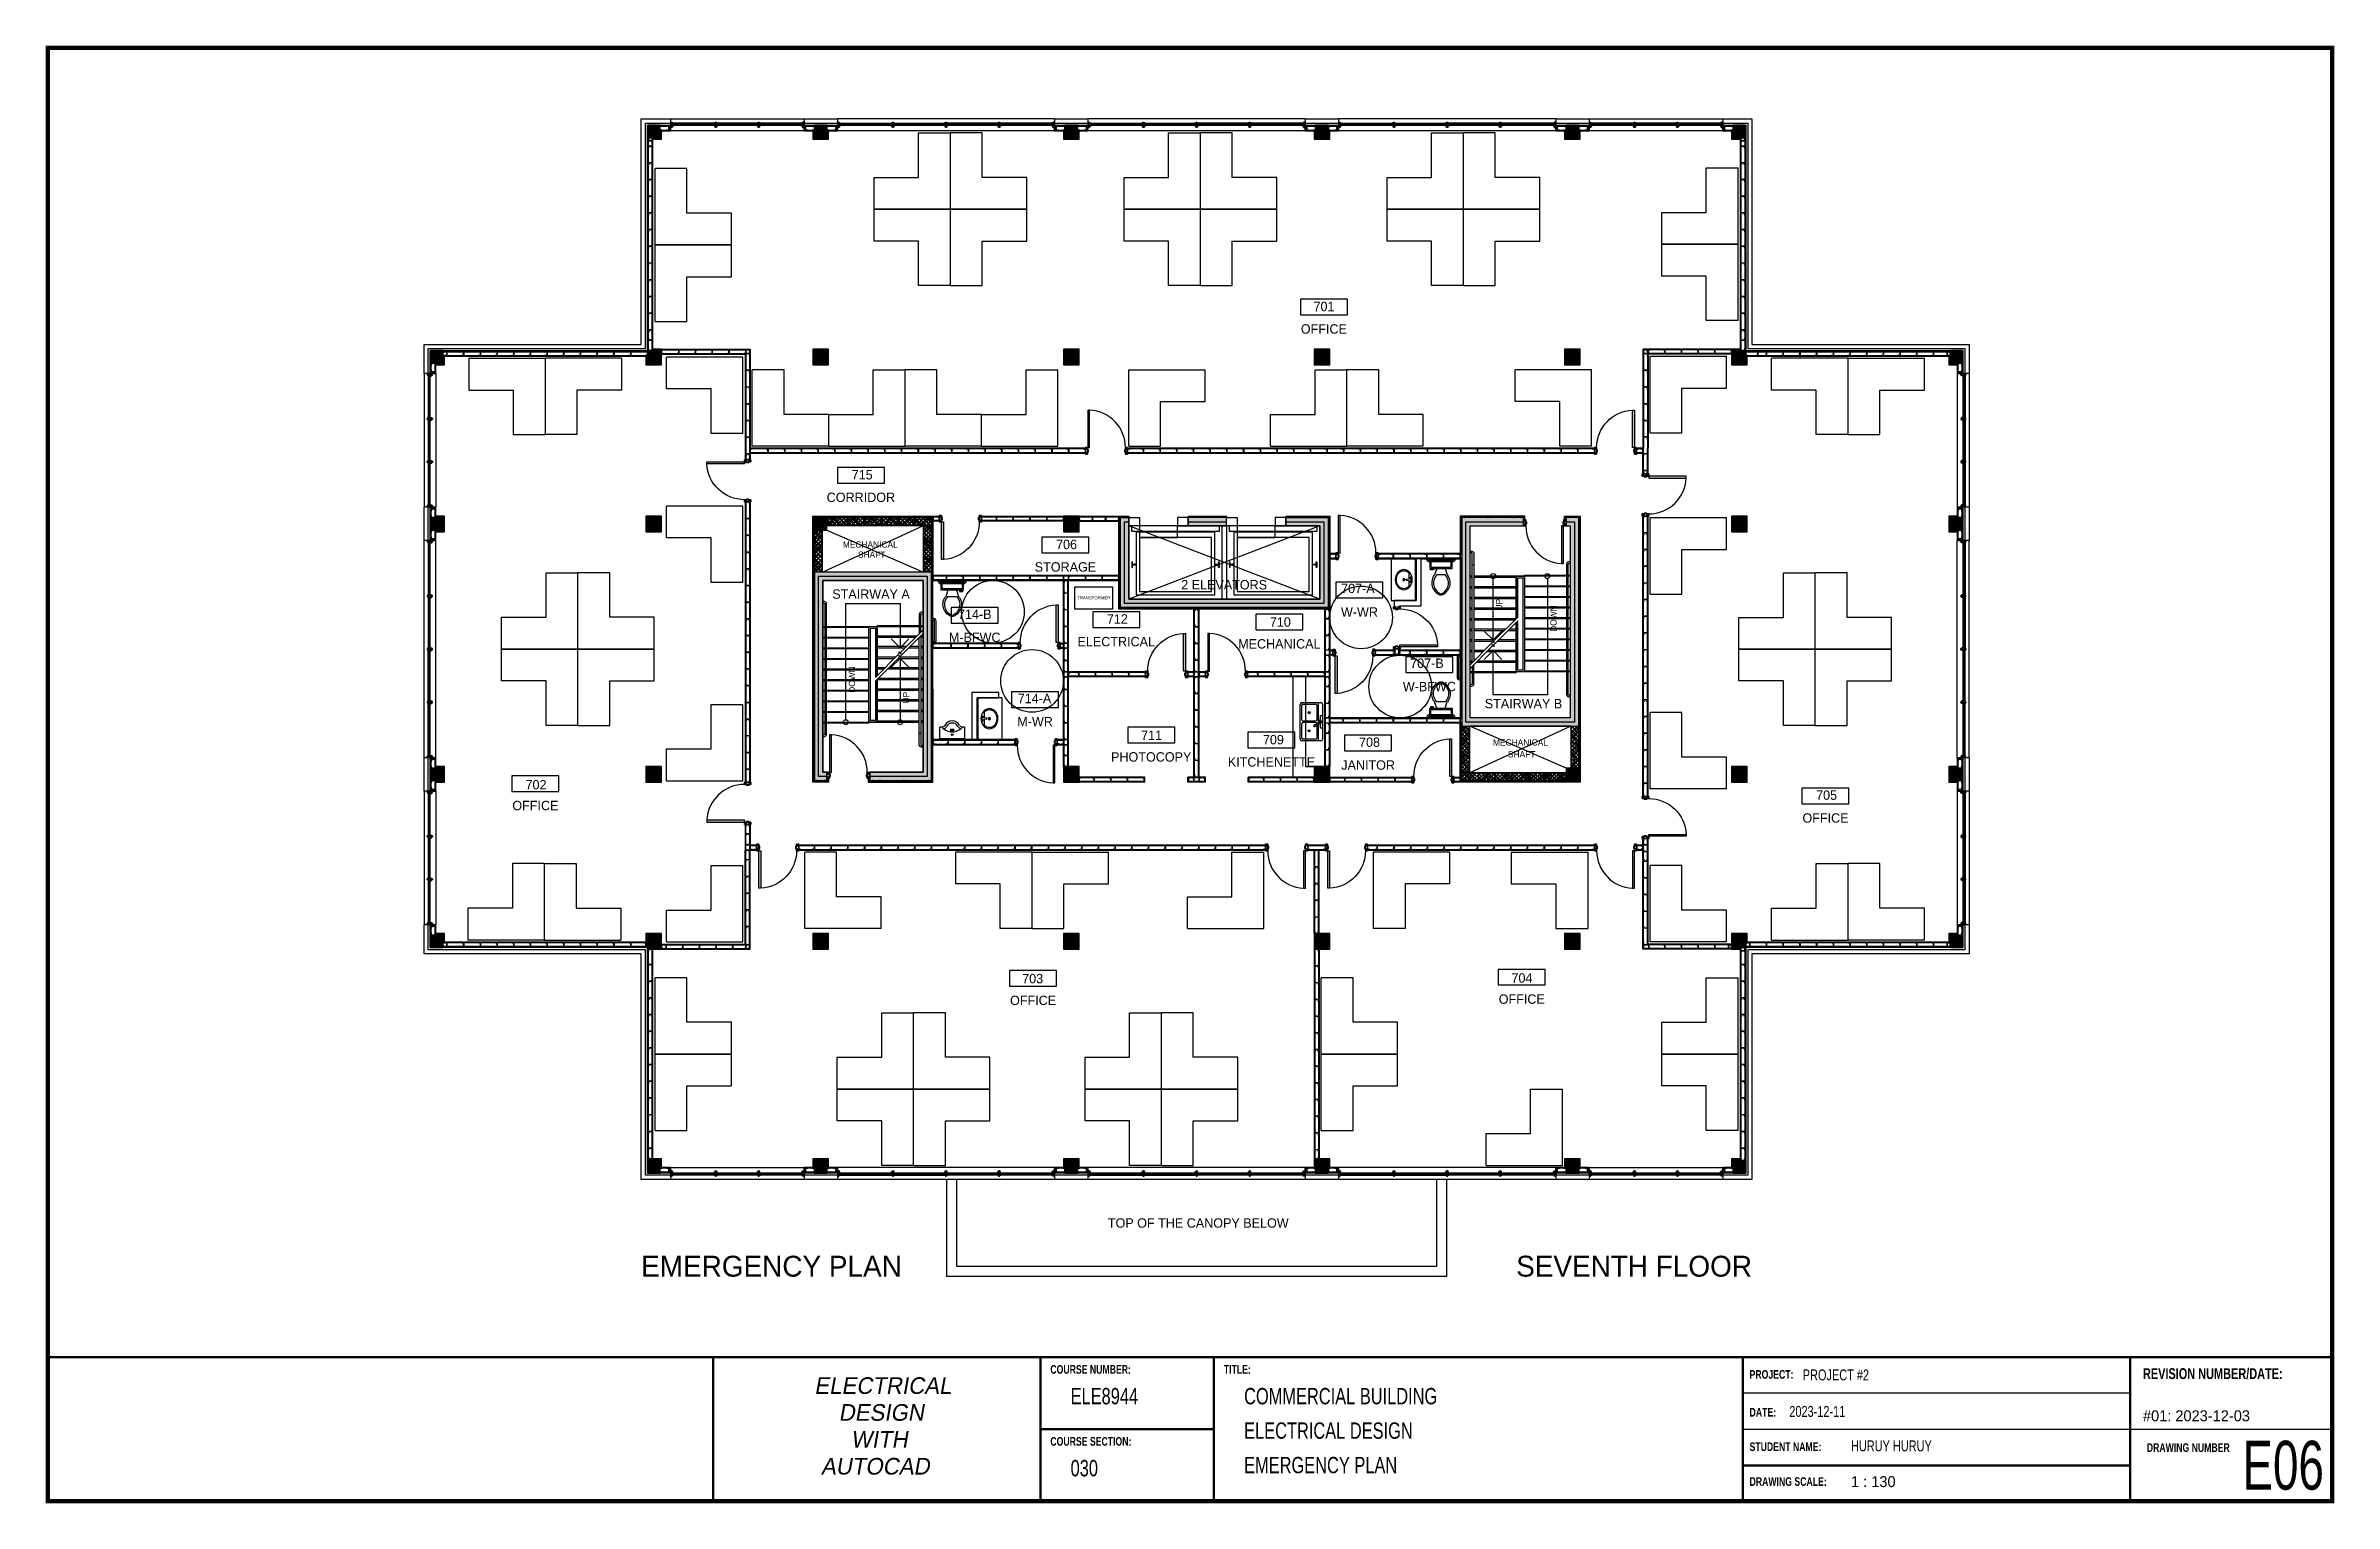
# Paper-space layout 'Emergency Plan' of a CAD drawing. Header units: millimetres. Extents: x 1 to 422, y 1 to 270.
# The model-space entities are those that its viewports show. They can reach past a viewport. Long polylines and large blocks are cut down to what shows.
import ezdxf
from ezdxf.enums import TextEntityAlignment as Align

# ---------------------------------------------------------------- set-up
doc = ezdxf.new("R2010")
doc.units = ezdxf.units.MM
doc.linetypes.add('Commercial Base Plan$0$ACAD_ISO02W100', pattern=[15, 12, -3])
doc.linetypes.add('Commercial Base Plan$0$ACAD_ISO10W100', pattern=[18, 12, -3, 0, -3])
for name, color, linetype in [('A-TL-LIN-BRDR', 5, 'Continuous'), ('A-TL-LIN-HORZ', 5, 'Continuous'), ('A-TL-LOGO', 5, 'Continuous'), ('A-TL-TXT-ARCH', 250, 'Continuous'), ('A-TL-TXT-RED', 1, 'Continuous'), ('A-VP-VPRT', 5, 'Continuous'), ('Commercial Base Plan$0$A-DR-INT', 6, 'Continuous'), ('Commercial Base Plan$0$A-GL-RMS-IDN', 6, 'Continuous'), ('Commercial Base Plan$0$A-PL-LAY-S', 6, 'Continuous'), ('Commercial Base Plan$0$H-PB-FIX', 6, 'Continuous'), ('Commercial Base Plan$0$I-FU-DSK', 6, 'Continuous'), ('Commercial Base Plan$0$R-FC-WSR-BRF', 6, 'Continuous')]:
    doc.layers.add(name, color=color, linetype=linetype)
doc.styles.add('ARCH', font='comic.ttf')
doc.styles.add('Commercial Base Plan$0$STYLUS BT', font='stylu.ttf')
doc.styles.add('TITLE', font='_romant.shx', dxfattribs={"oblique": 10, "bigfont": 'bigfont.shx'})
doc.styles.add('UNIV2', font='', dxfattribs={"width": 0.75, "height": 0.09375})
doc.styles.get('UNIV2').set_extended_font_data('Univers-Light-Normal', bold=True)
pattern_1 = [(225, (126947.91, -22943.82), (42.426407, -42.426407), [])]
pattern_2 = [(135, (126947.91, -22943.82), (-42.426407, -42.426407), [])]
pattern_3 = [(225, (126547.91, -22943.82), (42.426407, -42.426407), [])]
pattern_4 = [(135, (126547.91, -22943.82), (-42.426407, -42.426407), [])]
pattern_5 = [(225, (126147.91, -22943.82), (42.426407, -42.426407), [])]
pattern_6 = [(135, (126147.91, -22943.82), (-42.426407, -42.426407), [])]
pattern_7 = [(225, (125747.91, -22943.82), (42.426407, -42.426407), [])]
pattern_8 = [(135, (125747.91, -22943.82), (-42.426407, -42.426407), [])]
pattern_9 = [(225, (125347.91, -22943.82), (42.426407, -42.426407), [])]
pattern_10 = [(135, (125347.91, -22943.82), (-42.426407, -42.426407), [])]
pattern_11 = [(225, (124947.91, -22943.82), (42.426407, -42.426407), [])]
pattern_12 = [(135, (124947.91, -22943.82), (-42.426407, -42.426407), [])]
pattern_13 = [(135, (126952.91, -23148.82), (-42.426407, -42.426407), [])]
pattern_14 = [(45, (126952.91, -23148.82), (-42.426407, 42.426407), [])]
pattern_15 = [(135, (126952.91, -23548.82), (-42.426407, -42.426407), [])]
pattern_16 = [(45, (126952.91, -23548.82), (-42.426407, 42.426407), [])]
pattern_17 = [(315, (124532.91, -23853.82), (42.426407, 42.426407), [])]
pattern_18 = [(225, (124532.91, -23853.82), (42.426407, -42.426407), [])]
pattern_19 = [(315, (124532.91, -23453.82), (42.426407, 42.426407), [])]
pattern_20 = [(225, (124532.91, -23453.82), (42.426407, -42.426407), [])]
pattern_21 = [(45, (140037.91, -28863.82), (-42.426407, 42.426407), [])]
pattern_22 = [(315, (140037.91, -28863.82), (42.426407, 42.426407), [])]
pattern_23 = [(45, (140437.91, -28863.82), (-42.426407, 42.426407), [])]
pattern_24 = [(315, (140437.91, -28863.82), (42.426407, 42.426407), [])]
pattern_25 = [(45, (140837.91, -28863.82), (-42.426407, 42.426407), [])]
pattern_26 = [(315, (140837.91, -28863.82), (42.426407, 42.426407), [])]
pattern_27 = [(45, (141237.91, -28863.82), (-42.426407, 42.426407), [])]
pattern_28 = [(315, (141237.91, -28863.82), (42.426407, 42.426407), [])]
pattern_29 = [(45, (141637.91, -28863.82), (-42.426407, 42.426407), [])]
pattern_30 = [(315, (141637.91, -28863.82), (42.426407, 42.426407), [])]
pattern_31 = [(45, (142037.91, -28863.82), (-42.426407, 42.426407), [])]
pattern_32 = [(315, (142037.91, -28863.82), (42.426407, 42.426407), [])]
pattern_33 = [(315, (140032.91, -28658.82), (42.426407, 42.426407), [])]
pattern_34 = [(225, (140032.91, -28658.82), (42.426407, -42.426407), [])]
pattern_35 = [(315, (140032.91, -28258.82), (42.426407, 42.426407), [])]
pattern_36 = [(225, (140032.91, -28258.82), (42.426407, -42.426407), [])]
pattern_37 = [(135, (142452.91, -27953.82), (-42.426407, -42.426407), [])]
pattern_38 = [(45, (142452.91, -27953.82), (-42.426407, 42.426407), [])]
pattern_39 = [(135, (142452.91, -28353.82), (-42.426407, -42.426407), [])]
pattern_40 = [(45, (142452.91, -28353.82), (-42.426407, 42.426407), [])]
pattern_41 = [(270, (170505.1288, -68108.992), (1.374815, -2.38125), [1.5875, -3.175]), (30, (170505.1288, -68108.992), (1.374815493, 2.381249716), [1.5875, -3.175]), (330, (170505.1288, -68108.992), (2.749630493, -2.84e-07), [-3.175, 1.5875])]
pattern_42 = [(45, (29472.87, -183722.72), (-56.1266, 56.1266), [])]
pattern_43 = [(315, (29472.87, -183722.72), (56.1266, 56.1266), [])]
pattern_44 = [(90, (96480.692, 16301.3514), (-1.374815, 2.38125), [1.5875, -3.175]), (210, (96480.692, 16301.3514), (-1.374815493, -2.381249716), [1.5875, -3.175]), (150, (96480.692, 16301.3514), (-2.749630493, 2.84e-07), [-3.175, 1.5875])]

psp = doc.layouts.new('Emergency Plan')

msp = doc.modelspace()

# ---------------------------------------------------------------- texts
at = {"layer": 'Commercial Base Plan$0$A-GL-RMS-IDN', "style": 'Commercial Base Plan$0$STYLUS BT'}
for s, height, p in [('MECHANICAL ', 150, (182628.9, 21732.8)), ('SHAFT', 150, (182633.6, 21489.5)), ('2 ELEVATORS', 225, (191073.8, 20731.3)), ('MECHANICAL ', 150, (198198.7, 16991.7)), ('SHAFT', 150, (198198.7, 16708.3))]:
    msp.add_text(s, height=height, dxfattribs=at).set_placement(p, align=Align.CENTER)
for s, height, p in [('STAIRWAY A', 225, (181690.4, 20507.9)), ('STAIRWAY B', 225, (197314.4, 17883.9)), ('TOP OF THE CANOPY BELOW', 225, (188289.7, 5443.9)), ('EMERGENCY PLAN', 500, (177114, 4271.2))]:
    msp.add_text(s, height=height, dxfattribs=at).set_placement(p)
for s, p in [('UP', (197733.1, 20365.6)), ('DOWN', (199036, 20033.9)), ('DOWN', (182236, 18573.9)), ('UP', (183533.1, 18140.6))]:
    msp.add_text(s, height=150, rotation=90, dxfattribs=at).set_placement(p, align=Align.CENTER)
msp.add_text('SEVENTH FLOOR', height=500, dxfattribs=at).set_placement((203714, 4271.2), align=Align.RIGHT)
at = {"layer": 'Commercial Base Plan$0$A-PL-LAY-S', "style": 'Commercial Base Plan$0$STYLUS BT'}
msp.add_text('TRANSFORMER', height=75, dxfattribs=at).set_placement((187952, 20530.5), align=Align.MIDDLE_CENTER)

# ---------------------------------------------------------------- blocks, each defined once
blk = doc.blocks.new('TITLEBLOCK TABLOID 17X11')
at = {"layer": 'A-TL-LIN-BRDR', "const_width": 79.4}
blk.add_lwpolyline([(0, 0), (41910, 0), (41910, 26670), (0, 26670)], close=True, dxfattribs=at)
at = {"layer": 'A-TL-LIN-BRDR', "const_width": 41.5}
for points in [[(-2, 2642), (41910, 2642)], [(12208, 2642), (12208, 0)], [(18210, 2642), (18210, 0)], [(21393, 2642), (21393, 0)], [(31100, 2642), (31100, 0)], [(38207, 2642), (38207, 0)], [(18210, 1321), (21393, 1321)]]:
    blk.add_lwpolyline(points, dxfattribs=at)
at = {"layer": 'A-TL-LIN-HORZ'}
for p, q in [((38207, 1979), (31100, 1979)), ((41910, 1315), (31100, 1315))]:
    blk.add_line(p, q, dxfattribs=at)
at = {"layer": 'A-TL-LIN-HORZ', "const_width": 41.5}
blk.add_lwpolyline([(38207, 652), (31100, 652)], dxfattribs=at)
at = {"layer": 'A-TL-TXT-ARCH', "style": 'ARCH', "width": 0.75}
for tag, p, height in [('PROJECT#', (32199, 2216), 200), ('COURSE', (18765, 1776), 300), ('TITLE1', (21948, 1776), 300), ('YYYY-MM-DD', (31952, 1546), 200), ('TITLE2', (21948, 1143), 300), ('FULL_NAME', (33083, 913), 200), ('SECTION', (18765, 455), 300), ('TITLE3', (21948, 511), 300)]:
    blk.add_attdef(tag, p, '', height=height, dxfattribs=at)
at = {"layer": 'A-TL-TXT-ARCH', "style": 'ARCH'}
for tag, p in [('REVISION', (38440, 1465)), ('SCALE', (33083, 257))]:
    blk.add_attdef(tag, p, '', height=200, dxfattribs=at)
at = {"layer": 'A-TL-TXT-ARCH', "style": 'ARCH', "width": 0.7}
blk.add_attdef('#', text='', height=900, dxfattribs=at).set_placement((41014, 658), align=Align.MIDDLE_CENTER)
at = {"layer": 'A-TL-TXT-RED', "style": 'TITLE', "oblique": 10}
for s, p in [('ELECTRICAL', (14061, 1967)), ('DESIGN', (14508, 1474)), ('WITH ', (14732, 980)), ('AUTOCAD', (14183, 487))]:
    blk.add_text(s, height=304.8, dxfattribs=at).set_placement(p)
at = {"layer": 'A-TL-TXT-RED', "style": 'UNIV2', "width": 0.75}
for s, height, p in [('COURSE NUMBER:', 158.75, (18393, 2337)), ('TITLE:', 158.8, (21576, 2337)), ('PROJECT:', 158.8, (31222, 2245)), ('REVISION NUMBER/DATE:', 200, (38440, 2239)), ('DATE:', 158.8, (31222, 1551)), ('COURSE SECTION:', 158.75, (18393, 1016)), ('STUDENT NAME:', 158.75, (31222, 918)), ('DRAWING NUMBER', 158.75, (38511, 902)), ('DRAWING SCALE:', 158.75, (31222, 279))]:
    blk.add_text(s, height=height, dxfattribs=at).set_placement(p)
blk = doc.blocks.new('Commercial Base Plan$0$wbOval Bath Vanity 482x406 top')
for p, q in [((-151, 127), (-20, 127)), ((-13, 59), (-25, 178)), ((0, 178), (-25, 178)), ((-25, 0), (25, 0)), ((0, 59), (-13, 59)), ((0, 178), (25, 178)), ((0, 59), (13, 59)), ((0, -25), (0, 25)), ((13, 59), (25, 178)), ((20, 127), (151, 127))]:
    blk.add_line(p, q)
for centre, radius in [((-51, 165), 12.7), ((0, 0), 25.4), ((51, 165), 12.7)]:
    blk.add_circle(centre, radius)
blk.add_ellipse((0, 0), major_axis=(-241, 0), ratio=0.842105)
blk.add_open_spline([(-151, 127), (-156, 123), (-161, 118), (-183, 96), (-197, 76), (-212, 37), (-216, 19), (-216, 0), (-216, -15), (-214, -30), (-202, -66), (-191, -86), (-159, -122), (-138, -138), (-92, -163), (-65, -171), (-10, -179), (18, -179), (73, -169), (98, -160), (144, -134), (164, -118), (194, -81), (205, -60), (217, -17), (217, 5), (209, 49), (200, 70), (177, 103), (165, 116), (151, 127)], degree=3, knots=[5.476012, 5.476012, 5.476012, 5.476012, 5.578585, 5.578585, 5.958606, 5.958606, 6.283185, 6.283185, 6.283185, 6.541474, 6.541474, 6.921495, 6.921495, 7.301517, 7.301517, 7.681538, 7.681538, 8.061559, 8.061559, 8.44158, 8.44158, 8.821601, 8.821601, 9.201622, 9.201622, 9.581644, 9.581644, 9.961665, 9.961665, 10.231939, 10.231939, 10.231939, 10.231939])
blk = doc.blocks.new('Commercial Base Plan$0$Toilet - top')
for p, q in [((-10, -8.5), (-8, -8.5)), ((-10, -9.5), (-10, -8.5)), ((-7, -9.5), (-10, -9.5)), ((-8, -8.5), (-8, -8)), ((-7, -8), (-7, -9.5)), ((-4, -8), (-6, -14)), ((4, -14), (-4, -14)), ((4, -8), (6, -14)), ((9.5, -6), (9.5, -2))]:
    blk.add_line(p, q)
blk.add_lwpolyline([(10.5, -8), (10.5, 0), (-10.5, 0), (-10.5, -8)], close=True)
for points in [[(-9.5, -2), (-9.5, -6)], [(8.5, -1), (-8.5, -1)], [(-8.5, -7), (8.5, -7)]]:
    blk.add_lwpolyline(points)
for centre, radius, start, end in [((-8.6, -1.9), 0.884, 81.8699, 188.1301), ((-8.6, -6.1), 0.884, 171.8699, 278.1301), ((3.5, -21.6), 12.2, 141.4691, 247.9714), ((4.2, -21.8), 11.3, 136.3677, 238.9468), ((-3.5, -21.6), 12.2, 292.0284, 38.5307), ((-4.2, -21.8), 11.3, 301.053, 43.6321), ((8.6, -1.9), 0.884, 351.8699, 98.1301), ((8.6, -6.1), 0.884, 261.8699, 8.1301), ((0, -27.9), 4, 245.7318, 294.2682), ((0, -29), 4, 254.8605, 285.1395)]:
    blk.add_arc(centre, radius, start, end)
blk = doc.blocks.new('Commercial Base Plan$0$wbC_Stud 92x38')
blk.add_lwpolyline([(-13, 38), (-3, 38, -0.414214), (0, 35), (0, 3, -0.414214), (-3, 0), (-89, 0, -0.414214), (-92, 3), (-92, 35, -0.414214), (-89, 38), (-79, 38), (-79, 37), (-89, 37, 0.414214), (-91, 35), (-91, 3, 0.414214), (-89, 1), (-3, 1, 0.414214), (-1, 3), (-1, 35, 0.414214), (-3, 37), (-13, 37)], format="xyb", close=True)
blk = doc.blocks.new('Commercial Base Plan$0$wbFurringChanel 70x22')
blk.add_lwpolyline([(5, 3), (0, 3, 0.414214), (0, 2), (0, 0, 0.414214), (0, 0), (16, 0, 0.394412), (16, 0), (17, 22, -0.394412), (18, 22), (18, 22, -0.198912), (19, 22), (19, 21, 0.198912), (19, 21), (51, 21), (51, 21, 0.198912), (51, 21), (51, 22, -0.198912), (52, 22), (52, 22, -0.394412), (53, 22), (54, 0, 0.394412), (54, 0), (70, 0, 0.414214), (70, 0), (70, 2, 0.414214), (70, 2), (65, 2)], format="xyb")
blk = doc.blocks.new('Commercial Base Plan$0$wbunit Break Line Symbol')
blk.add_lwpolyline([(-1, 0), (-0.75, 0), (-0.5, 0.5), (-0.5, -0.5), (-0.25, 0), (0, 0)])
blk = doc.blocks.new('Commercial Base Plan$0$wbJamb&Anchor146x56')
at = {"color": 6}
blk.add_line((1, -39), (1, 39), dxfattribs=at)
blk.add_lwpolyline([(20, -39), (20, -39), (20, -72), (58, -72), (58, 72), (20, 72), (20, 59), (20, 39), (0, 39), (0, -39)], close=True, dxfattribs=at)
blk.add_lwpolyline([(17, 60), (10, 60, -0.414214), (9, 61), (9, 72, -0.414214), (10, 73), (58, 73, -0.414214), (59, 72), (59, 24, 0.414214), (60, 23), (74, 23, -0.414214), (75, 22), (75, -22, -0.414214), (74, -23), (60, -23, 0.414214), (59, -24), (59, -72, -0.414214), (58, -73), (10, -73, -0.414214), (9, -72), (9, -61, -0.414214), (10, -60), (17, -60), (17, -59), (10, -59, 0.414214), (8, -61), (8, -72, 0.414214), (10, -74), (58, -74, 0.414214), (60, -72), (60, -24), (74, -24, 0.414214), (76, -22), (76, 22, 0.414214), (74, 24), (60, 24), (60, 72, 0.414214), (58, 74), (10, 74, 0.414214), (8, 72), (8, 61, 0.414214), (10, 59), (17, 59)], format="xyb", close=True)
for centre in [(43, 31), (43, -31)]:
    blk.add_circle(centre, 8, dxfattribs=at)
blk = doc.blocks.new('Commercial Base Plan$0$wbDoorPlan 900x124(1010ro)')
for p, q in [((55, 976), (55, 77)), ((100, 976), (55, 976)), ((100, 77), (100, 976)), ((1, -35), (1, 35)), ((55, 77), (100, 77)), ((1009, -35), (1009, 35))]:
    blk.add_line(p, q)
for points in [[(9, 65), (2, 65, -0.414214), (1, 66), (1, 77, -0.414214), (2, 78), (50, 78, -0.414214), (51, 77), (51, 29, 0.414214), (52, 28), (66, 28, -0.414214), (67, 27), (67, -27, -0.414214), (66, -28), (52, -28, 0.414214), (51, -29), (51, -77, -0.414214), (50, -78), (2, -78, -0.414214), (1, -77), (1, -66, -0.414214), (2, -65), (9, -65), (9, -64), (2, -64, 0.414214), (0, -66), (0, -77, 0.414214), (2, -79), (50, -79, 0.414214), (52, -77), (52, -29), (66, -29, 0.414214), (68, -27), (68, 27, 0.414214), (66, 29), (52, 29), (52, 77, 0.414214), (50, 79), (2, 79, 0.414214), (0, 77), (0, 66, 0.414214), (2, 64), (9, 64)], [(1001, 65), (1008, 65, 0.414214), (1009, 66), (1009, 77, 0.414214), (1008, 78), (960, 78, 0.414214), (959, 77), (959, 29, -0.414214), (958, 28), (944, 28, 0.414214), (943, 27), (943, -27, 0.414214), (944, -28), (958, -28, -0.414214), (959, -29), (959, -77, 0.414214), (960, -78), (1008, -78, 0.414214), (1009, -77), (1009, -66, 0.414214), (1008, -65), (1001, -65), (1001, -64), (1008, -64, -0.414214), (1010, -66), (1010, -77, -0.414214), (1008, -79), (960, -79, -0.414214), (958, -77), (958, -29), (944, -29, -0.414214), (942, -27), (942, 27, -0.414214), (944, 29), (958, 29), (958, 77, -0.414214), (960, 79), (1008, 79, -0.414214), (1010, 77), (1010, 66, -0.414214), (1008, 64), (1001, 64)]]:
    blk.add_lwpolyline(points, format="xyb", close=True)
for points in [[(0, -34), (0, 34), (20, 45), (15, 51), (15, 77), (50, 77), (50, -77), (15, -77), (15, -52), (20, -45)], [(1010, -34), (1010, 34), (990, 45), (995, 51), (995, 77), (960, 77), (960, -77), (995, -77), (995, -52), (990, -45)]]:
    blk.add_lwpolyline(points, close=True)
for centre in [(35, 36), (975, 36), (35, -36), (975, -36)]:
    blk.add_circle(centre, 8)
blk.add_arc((59, 78), 899, 359.9419, 87.4119)
blk.add_solid([(55, 976), (100, 976), (55, 77), (100, 77)])
blk = doc.blocks.new('Commercial Base Plan$0$wbAluminJamb 127x44.5')
for p, q in [((-109.5, 39.25), (-127, 39.25)), ((-22.5, 56.5), (-17.5, 51.5)), ((0, 39.25), (-17.5, 39.25))]:
    blk.add_line(p, q)
at = {"color": 5}
for p, q in [((-47.5, 56.5), (-47.5, 66.5)), ((-22.5, 56.5), (-22.5, 66.5))]:
    blk.add_line(p, q, dxfattribs=at)
for points in [[(-127, 39.25), (-127, 12), (0, 12), (0, 39.25)], [(-22.5, 56.5), (-109.5, 56.5), (-109.5, 31.5), (-17.5, 31.5), (-17.5, 51.5)]]:
    blk.add_lwpolyline(points)
blk = doc.blocks.new('Commercial Base Plan$0$wbAluminMulion 127x44.5')
for p, q in [((-109.5, 13.625), (-127, 13.625)), ((-22.5, 30.875), (-17.5, 25.875)), ((0, 13.625), (-17.5, 13.625)), ((-22.5, -30.875), (-17.5, -25.875))]:
    blk.add_line(p, q)
at = {"color": 5}
for p, q in [((-47.5, 30.875), (-47.5, 40.875)), ((-22.5, 30.875), (-22.5, 40.875)), ((-47.5, -30.875), (-47.5, -40.875)), ((-22.5, -30.875), (-22.5, -40.875))]:
    blk.add_line(p, q, dxfattribs=at)
for points in [[(-127, 13.625), (-127, -13.625), (-109.5, -13.625)], [(-22.5, 30.875), (-109.5, 30.875), (-109.5, 5.875), (-17.5, 5.875), (-17.5, 25.875)], [(-17.5, -13.625), (0, -13.625), (0, 13.625)], [(-22.5, -30.875), (-109.5, -30.875), (-109.5, -5.875), (-17.5, -5.875), (-17.5, -25.875)]]:
    blk.add_lwpolyline(points)
blk = doc.blocks.new('Commercial Base Plan$0$wbW01Plan_5176x127(ro5200)')
for p, q in [((-5143.5, -22.5), (-3902.625, -22.5)), ((-5143.5, -47.5), (-3902.625, -47.5)), ((-3840.875, -22.5), (-2630.875, -22.5)), ((-3840.875, -47.5), (-2630.875, -47.5)), ((-1359.125, -22.5), (-2569.125, -22.5)), ((-1359.125, -47.5), (-2569.125, -47.5)), ((-56.5, -22.5), (-1297.375, -22.5)), ((-56.5, -47.5), (-1297.375, -47.5))]:
    blk.add_line(p, q)
at = {"rotation": 90}
for name, p in [('Commercial Base Plan$0$wbAluminMulion 127x44.5', (-3871.75, 0)), ('Commercial Base Plan$0$wbAluminMulion 127x44.5', (-2600, 0)), ('Commercial Base Plan$0$wbAluminMulion 127x44.5', (-1328.25, 0)), ('Commercial Base Plan$0$wbAluminJamb 127x44.5', (0, 0))]:
    blk.add_blockref(name, p, dxfattribs=at)
at = {"xscale": -1, "rotation": 270}
blk.add_blockref('Commercial Base Plan$0$wbAluminJamb 127x44.5', (-5200, 0), dxfattribs=at)
blk = doc.blocks.new('Commercial Base Plan$0$wbW02Plan_3176x127(ro3200)')
for p, q in [((-3143.5, -22.5), (-2145.375, -22.5)), ((-3143.5, -47.5), (-2145.375, -47.5)), ((-2083.625, -22.5), (-1116.375, -22.5)), ((-2083.625, -47.5), (-1116.375, -47.5)), ((-1054.625, -22.5), (-56.5, -22.5)), ((-1054.625, -47.5), (-56.5, -47.5))]:
    blk.add_line(p, q)
at = {"rotation": 90}
for name, p in [('Commercial Base Plan$0$wbAluminMulion 127x44.5', (-2114.5, 0)), ('Commercial Base Plan$0$wbAluminMulion 127x44.5', (-1085.5, 0)), ('Commercial Base Plan$0$wbAluminJamb 127x44.5', (0, 0))]:
    blk.add_blockref(name, p, dxfattribs=at)
at = {"xscale": -1, "rotation": 270}
blk.add_blockref('Commercial Base Plan$0$wbAluminJamb 127x44.5', (-3200, 0), dxfattribs=at)
blk = doc.blocks.new('Commercial Base Plan$0$att.RoomName&Number')
blk.add_lwpolyline([(-7.5, 0), (7.5, 0), (7.5, 5), (-7.5, 5)], close=True)
at = {"style": 'Commercial Base Plan$0$STYLUS BT'}
for tag, p in [('ROOM_NAME', (0, 9.5)), ('ROOM', (0, 2.5))]:
    blk.add_attdef(tag, text='', height=3, dxfattribs=at).set_placement(p, align=Align.MIDDLE)
blk = doc.blocks.new('Commercial Base Plan$0$wbUrinal')
for p, q in [((-1, -7.7), (1, -7.7)), ((0, -8.7), (0, -6.7))]:
    blk.add_line(p, q)
blk.add_lwpolyline([(9.7, -10.8), (11, -10.8, 0.414214), (12, -9.8), (12, 0), (-12, 0), (-12, -9.8, 0.414214), (-11, -10.8), (-9.7, -10.8)], format="xyb")
for centre, radius in [((0, -7.7), 1.5), ((0, -7.7), 1), ((0, -3.5), 0.75)]:
    blk.add_circle(centre, radius)
for centre, radius, start, end in [((0, -18.9), 12.6, 40.0581, 139.9419), ((-9.7, -13.8), 3, 28.5074, 89.9383), ((-9.7, -13.8), 5, 28.5074, 69.7827), ((0, -8.5), 8, 208.5074, 331.4926), ((0, -8.5), 6, 208.5074, 331.4926), ((9.7, -13.8), 5, 110.2173, 151.4926), ((9.7, -13.8), 3, 90.0617, 151.4926)]:
    blk.add_arc(centre, radius, start, end)
blk = doc.blocks.new('Commercial Base Plan$0$desk')
for p, q in [((0, 1829), (0, 0)), ((0, 1829), (762, 1829)), ((762, 1829), (762, 762)), ((762, 762), (1829, 762)), ((1829, 762), (1829, 0)), ((0, 0), (1829, 0))]:
    blk.add_line(p, q)
blk = doc.blocks.new('Commercial Base Plan$0$Sink-double - 36 in top')
for p, q in [((-457, -102), (-53, -102)), ((2, -7), (-57, -110)), ((-57, -110), (-35, -122)), ((-35, -122), (14, -13)), ((-26, -102), (29, -102)), ((-19, -470), (-19, -165)), ((-2, -48), (91, -208)), ((113, -195), (18, -32)), ((19, -165), (19, -470)), ((59, -102), (457, -102))]:
    blk.add_line(p, q)
for points in [[(-419, 0), (419, 0)], [(-23, -51), (-152, -51), (-152, 0), (152, 0), (152, -51), (29, -51)], [(-457, -495), (-457, -38)], [(-419, -470), (-419, -165)], [(419, -533), (-419, -533)], [(-394, -140), (-44, -140)], [(-44, -495), (-394, -495)], [(0, -51), (-3, -51)], [(44, -140), (51, -140)], [(394, -495), (44, -495)], [(81, -140), (394, -140)], [(419, -165), (419, -470)], [(457, -38), (457, -495)]]:
    blk.add_lwpolyline(points)
for centre, radius in [((-216, -318), 25.4), ((-216, -318), 12.7), ((216, -318), 25.4), ((216, -318), 12.7)]:
    blk.add_circle(centre, radius)
for centre, radius, start, end in [((-419, -38), 38.1, 90, 180), ((419, -38), 38.1, 0, 90), ((-419, -495), 38.1, 180, 270), ((-394, -165), 25.4, 90, 180), ((-394, -470), 25.4, 180, 270), ((-44, -165), 25.4, 0, 90), ((-44, -470), 25.4, 270, 0), ((0, -25), 19.1, 269.2246, 216.2304), ((44, -165), 25.4, 90, 180), ((44, -470), 25.4, 180, 270), ((102, -201), 12.7, 210, 30), ((394, -165), 25.4, 0, 90), ((394, -470), 25.4, 270, 0), ((419, -495), 38.1, 270, 0)]:
    blk.add_arc(centre, radius, start, end)

# ---------------------------------------------------------------- hatches: boundary and pattern name
at = {"layer": 'Commercial Base Plan$0$A-PL-LAY-S'}
for points in [[(177564, 31851.2), (177264, 31851.2), (177264, 31551.2), (177564, 31551.2)], [(181564, 31851.2), (181264, 31851.2), (181264, 31551.2), (181564, 31551.2)], [(187564, 31851.2), (187264, 31851.2), (187264, 31551.2), (187564, 31551.2)], [(193564, 31851.2), (193264, 31851.2), (193264, 31551.2), (193564, 31551.2)], [(199564, 31851.2), (199264, 31851.2), (199264, 31551.2), (199564, 31551.2)], [(203564, 31851.2), (203264, 31851.2), (203264, 31551.2), (203564, 31551.2)], [(172364, 26451.2), (172064, 26451.2), (172064, 26151.2), (172364, 26151.2)], [(177564, 26451.2), (177264, 26451.2), (177264, 26151.2), (177564, 26151.2)], [(181564, 26451.2), (181264, 26451.2), (181264, 26151.2), (181564, 26151.2)], [(187564, 26451.2), (187264, 26451.2), (187264, 26151.2), (187564, 26151.2)], [(193564, 26451.2), (193264, 26451.2), (193264, 26151.2), (193564, 26151.2)], [(199564, 26451.2), (199264, 26451.2), (199264, 26151.2), (199564, 26151.2)], [(203564, 26451.2), (203264, 26451.2), (203264, 26151.2), (203564, 26151.2)], [(208764, 26451.2), (208464, 26451.2), (208464, 26151.2), (208764, 26151.2)], [(172364, 22451.2), (172064, 22451.2), (172064, 22151.2), (172364, 22151.2)], [(177564, 22451.2), (177264, 22451.2), (177264, 22151.2), (177564, 22151.2)], [(181564, 22451.2), (181264, 22451.2), (181264, 22151.2), (181564, 22151.2)], [(187564, 22451.2), (187264, 22451.2), (187264, 22151.2), (187564, 22151.2)], [(199264, 22251.2), (199364, 22251.2), (199364, 17656.2), (196964, 17656.2), (196964, 22251.2), (198239, 22251.2), (198239, 22451.2), (196764, 22451.2), (196764, 17456.2), (199564, 17456.2), (199564, 22451.2), (199264, 22451.2)], [(203564, 22451.2), (203264, 22451.2), (203264, 22151.2), (203564, 22151.2)], [(208764, 22451.2), (208464, 22451.2), (208464, 22151.2), (208764, 22151.2)], [(208764, 22451.2), (208464, 22451.2), (208464, 22151.2), (208764, 22151.2)], [(181564, 16351.2), (181464, 16351.2), (181464, 20946.2), (183864, 20946.2), (183864, 16351.2), (182589, 16351.2), (182589, 16151.2), (184064, 16151.2), (184064, 21146.2), (181264, 21146.2), (181264, 16151.2), (181564, 16151.2)], [(172364, 16451.2), (172064, 16451.2), (172064, 16151.2), (172364, 16151.2)], [(177564, 16451.2), (177264, 16451.2), (177264, 16151.2), (177564, 16151.2)], [(187564, 16451.2), (187264, 16451.2), (187264, 16151.2), (187564, 16151.2)], [(187564, 16451.2), (187264, 16451.2), (187264, 16151.2), (187564, 16151.2)], [(193564, 16451.2), (193264, 16451.2), (193264, 16151.2), (193564, 16151.2)], [(193564, 16451.2), (193264, 16451.2), (193264, 16151.2), (193564, 16151.2)], [(199564, 16451.2), (199264, 16451.2), (199264, 16151.2), (199564, 16151.2)], [(203564, 16451.2), (203264, 16451.2), (203264, 16151.2), (203564, 16151.2)], [(208764, 16451.2), (208464, 16451.2), (208464, 16151.2), (208764, 16151.2)], [(208764, 16451.2), (208464, 16451.2), (208464, 16151.2), (208764, 16151.2)], [(172364, 12451.2), (172064, 12451.2), (172064, 12151.2), (172364, 12151.2)], [(177564, 12451.2), (177264, 12451.2), (177264, 12151.2), (177564, 12151.2)], [(181564, 12451.2), (181264, 12451.2), (181264, 12151.2), (181564, 12151.2)], [(187564, 12451.2), (187264, 12451.2), (187264, 12151.2), (187564, 12151.2)], [(187564, 12451.2), (187264, 12451.2), (187264, 12151.2), (187564, 12151.2)], [(193564, 12451.2), (193264, 12451.2), (193264, 12151.2), (193564, 12151.2)], [(199564, 12451.2), (199264, 12451.2), (199264, 12151.2), (199564, 12151.2)], [(203564, 12451.2), (203264, 12451.2), (203264, 12151.2), (203564, 12151.2)], [(203564, 12451.2), (203264, 12451.2), (203264, 12151.2), (203564, 12151.2)], [(208764, 12451.2), (208464, 12451.2), (208464, 12151.2), (208764, 12151.2)], [(177564, 7051.2), (177264, 7051.2), (177264, 6751.2), (177564, 6751.2)], [(181564, 7051.2), (181264, 7051.2), (181264, 6751.2), (181564, 6751.2)], [(187564, 7051.2), (187264, 7051.2), (187264, 6751.2), (187564, 6751.2)], [(193564, 7051.2), (193264, 7051.2), (193264, 6751.2), (193564, 6751.2)], [(199564, 7051.2), (199264, 7051.2), (199264, 6751.2), (199564, 6751.2)], [(203564, 7051.2), (203264, 7051.2), (203264, 6751.2), (203564, 6751.2)]]:
    msp.add_hatch(color=256, dxfattribs=at).paths.add_polyline_path(points)
h = msp.add_hatch(dxfattribs=at)
h.set_pattern_fill('LINE', color=256, scale=25, angle=45, style=0)
h.set_pattern_definition(pattern_42)
h.paths.add_polyline_path([(181264, 21146.2), (181454, 21146.2), (181454, 22151.2), (181264, 22151.2)])
h.paths.add_polyline_path([(181564, 22261.2), (183874, 22261.2), (183874, 21146.2), (184064, 21146.2), (184064, 22451.2), (181564, 22451.2)])
h = msp.add_hatch(dxfattribs=at)
h.set_pattern_fill('LINE', color=256, scale=25, angle=315, style=0)
h.set_pattern_definition(pattern_43)
h.paths.add_polyline_path([(181264, 21146.2), (181454, 21146.2), (181454, 22151.2), (181264, 22151.2)])
h.paths.add_polyline_path([(181564, 22261.2), (183874, 22261.2), (183874, 21146.2), (184064, 21146.2), (184064, 22451.2), (181564, 22451.2)])
h = msp.add_hatch(dxfattribs=at)
h.set_pattern_fill('_USER', color=6, scale=60, angle=135, style=0, pattern_type=0)
h.set_pattern_definition(pattern_39)
h.paths.add_polyline_path([(181264, 21556.2), (181269, 21556.2), (181449, 21556.2), (181454, 21556.2), (181454, 21946.2), (181449, 21946.2), (181269, 21946.2), (181264, 21946.2)])
h = msp.add_hatch(dxfattribs=at)
h.set_pattern_fill('_USER', color=6, scale=60, angle=405, style=0, pattern_type=0)
h.set_pattern_definition(pattern_40)
h.paths.add_polyline_path([(181454, 21946.2), (181449, 21946.2), (181269, 21946.2), (181264, 21946.2), (181264, 21556.2), (181269, 21556.2), (181449, 21556.2), (181454, 21556.2)])
h = msp.add_hatch(dxfattribs=at)
h.set_pattern_fill('_USER', color=6, scale=60, angle=135, style=0, pattern_type=0)
h.set_pattern_definition(pattern_39)
h.paths.add_polyline_path([(181264, 21556.2), (181269, 21556.2), (181449, 21556.2), (181454, 21556.2), (181454, 21946.2), (181449, 21946.2), (181269, 21946.2), (181264, 21946.2)])
h = msp.add_hatch(dxfattribs=at)
h.set_pattern_fill('_USER', color=6, scale=60, angle=405, style=0, pattern_type=0)
h.set_pattern_definition(pattern_40)
h.paths.add_polyline_path([(181454, 21946.2), (181449, 21946.2), (181269, 21946.2), (181264, 21946.2), (181264, 21556.2), (181269, 21556.2), (181449, 21556.2), (181454, 21556.2)])
h = msp.add_hatch(dxfattribs=at)
h.set_pattern_fill('_USER', color=6, scale=60, angle=45, style=0, pattern_type=0)
h.set_pattern_definition(pattern_31)
h.paths.add_polyline_path([(181674, 22451.2), (181674, 22446.2), (181674, 22266.2), (181674, 22261.2), (182064, 22261.2), (182064, 22266.2), (182064, 22446.2), (182064, 22451.2)])
h = msp.add_hatch(dxfattribs=at)
h.set_pattern_fill('_USER', color=6, scale=60, angle=315, style=0, pattern_type=0)
h.set_pattern_definition(pattern_32)
h.paths.add_polyline_path([(182064, 22261.2), (182064, 22266.2), (182064, 22446.2), (182064, 22451.2), (181674, 22451.2), (181674, 22446.2), (181674, 22266.2), (181674, 22261.2)])
h = msp.add_hatch(dxfattribs=at)
h.set_pattern_fill('_USER', color=6, scale=60, angle=45, style=0, pattern_type=0)
h.set_pattern_definition(pattern_31)
h.paths.add_polyline_path([(181674, 22451.2), (181674, 22446.2), (181674, 22266.2), (181674, 22261.2), (182064, 22261.2), (182064, 22266.2), (182064, 22446.2), (182064, 22451.2)])
h = msp.add_hatch(dxfattribs=at)
h.set_pattern_fill('_USER', color=6, scale=60, angle=315, style=0, pattern_type=0)
h.set_pattern_definition(pattern_32)
h.paths.add_polyline_path([(182064, 22261.2), (182064, 22266.2), (182064, 22446.2), (182064, 22451.2), (181674, 22451.2), (181674, 22446.2), (181674, 22266.2), (181674, 22261.2)])
h = msp.add_hatch(dxfattribs=at)
h.set_pattern_fill('_USER', color=6, scale=60, angle=45, style=0, pattern_type=0)
h.set_pattern_definition(pattern_29)
h.paths.add_polyline_path([(182074, 22451.2), (182074, 22446.2), (182074, 22266.2), (182074, 22261.2), (182464, 22261.2), (182464, 22266.2), (182464, 22446.2), (182464, 22451.2)])
h = msp.add_hatch(dxfattribs=at)
h.set_pattern_fill('_USER', color=6, scale=60, angle=315, style=0, pattern_type=0)
h.set_pattern_definition(pattern_30)
h.paths.add_polyline_path([(182464, 22261.2), (182464, 22266.2), (182464, 22446.2), (182464, 22451.2), (182074, 22451.2), (182074, 22446.2), (182074, 22266.2), (182074, 22261.2)])
h = msp.add_hatch(dxfattribs=at)
h.set_pattern_fill('_USER', color=6, scale=60, angle=45, style=0, pattern_type=0)
h.set_pattern_definition(pattern_29)
h.paths.add_polyline_path([(182074, 22451.2), (182074, 22446.2), (182074, 22266.2), (182074, 22261.2), (182464, 22261.2), (182464, 22266.2), (182464, 22446.2), (182464, 22451.2)])
h = msp.add_hatch(dxfattribs=at)
h.set_pattern_fill('_USER', color=6, scale=60, angle=315, style=0, pattern_type=0)
h.set_pattern_definition(pattern_30)
h.paths.add_polyline_path([(182464, 22261.2), (182464, 22266.2), (182464, 22446.2), (182464, 22451.2), (182074, 22451.2), (182074, 22446.2), (182074, 22266.2), (182074, 22261.2)])
h = msp.add_hatch(dxfattribs=at)
h.set_pattern_fill('_USER', color=6, scale=60, angle=45, style=0, pattern_type=0)
h.set_pattern_definition(pattern_27)
h.paths.add_polyline_path([(182474, 22451.2), (182474, 22446.2), (182474, 22266.2), (182474, 22261.2), (182864, 22261.2), (182864, 22266.2), (182864, 22446.2), (182864, 22451.2)])
h = msp.add_hatch(dxfattribs=at)
h.set_pattern_fill('_USER', color=6, scale=60, angle=315, style=0, pattern_type=0)
h.set_pattern_definition(pattern_28)
h.paths.add_polyline_path([(182864, 22261.2), (182864, 22266.2), (182864, 22446.2), (182864, 22451.2), (182474, 22451.2), (182474, 22446.2), (182474, 22266.2), (182474, 22261.2)])
h = msp.add_hatch(dxfattribs=at)
h.set_pattern_fill('_USER', color=6, scale=60, angle=45, style=0, pattern_type=0)
h.set_pattern_definition(pattern_27)
h.paths.add_polyline_path([(182474, 22451.2), (182474, 22446.2), (182474, 22266.2), (182474, 22261.2), (182864, 22261.2), (182864, 22266.2), (182864, 22446.2), (182864, 22451.2)])
h = msp.add_hatch(dxfattribs=at)
h.set_pattern_fill('_USER', color=6, scale=60, angle=315, style=0, pattern_type=0)
h.set_pattern_definition(pattern_28)
h.paths.add_polyline_path([(182864, 22261.2), (182864, 22266.2), (182864, 22446.2), (182864, 22451.2), (182474, 22451.2), (182474, 22446.2), (182474, 22266.2), (182474, 22261.2)])
h = msp.add_hatch(dxfattribs=at)
h.set_pattern_fill('_USER', color=6, scale=60, angle=45, style=0, pattern_type=0)
h.set_pattern_definition(pattern_25)
h.paths.add_polyline_path([(182874, 22451.2), (182874, 22446.2), (182874, 22266.2), (182874, 22261.2), (183264, 22261.2), (183264, 22266.2), (183264, 22446.2), (183264, 22451.2)])
h = msp.add_hatch(dxfattribs=at)
h.set_pattern_fill('_USER', color=6, scale=60, angle=315, style=0, pattern_type=0)
h.set_pattern_definition(pattern_26)
h.paths.add_polyline_path([(183264, 22261.2), (183264, 22266.2), (183264, 22446.2), (183264, 22451.2), (182874, 22451.2), (182874, 22446.2), (182874, 22266.2), (182874, 22261.2)])
h = msp.add_hatch(dxfattribs=at)
h.set_pattern_fill('_USER', color=6, scale=60, angle=45, style=0, pattern_type=0)
h.set_pattern_definition(pattern_25)
h.paths.add_polyline_path([(182874, 22451.2), (182874, 22446.2), (182874, 22266.2), (182874, 22261.2), (183264, 22261.2), (183264, 22266.2), (183264, 22446.2), (183264, 22451.2)])
h = msp.add_hatch(dxfattribs=at)
h.set_pattern_fill('_USER', color=6, scale=60, angle=315, style=0, pattern_type=0)
h.set_pattern_definition(pattern_26)
h.paths.add_polyline_path([(183264, 22261.2), (183264, 22266.2), (183264, 22446.2), (183264, 22451.2), (182874, 22451.2), (182874, 22446.2), (182874, 22266.2), (182874, 22261.2)])
h = msp.add_hatch(dxfattribs=at)
h.set_pattern_fill('_USER', color=6, scale=60, angle=45, style=0, pattern_type=0)
h.set_pattern_definition(pattern_23)
h.paths.add_polyline_path([(183274, 22451.2), (183274, 22446.2), (183274, 22266.2), (183274, 22261.2), (183664, 22261.2), (183664, 22266.2), (183664, 22446.2), (183664, 22451.2)])
h = msp.add_hatch(dxfattribs=at)
h.set_pattern_fill('_USER', color=6, scale=60, angle=315, style=0, pattern_type=0)
h.set_pattern_definition(pattern_24)
h.paths.add_polyline_path([(183664, 22261.2), (183664, 22266.2), (183664, 22446.2), (183664, 22451.2), (183274, 22451.2), (183274, 22446.2), (183274, 22266.2), (183274, 22261.2)])
h = msp.add_hatch(dxfattribs=at)
h.set_pattern_fill('_USER', color=6, scale=60, angle=45, style=0, pattern_type=0)
h.set_pattern_definition(pattern_23)
h.paths.add_polyline_path([(183274, 22451.2), (183274, 22446.2), (183274, 22266.2), (183274, 22261.2), (183664, 22261.2), (183664, 22266.2), (183664, 22446.2), (183664, 22451.2)])
h = msp.add_hatch(dxfattribs=at)
h.set_pattern_fill('_USER', color=6, scale=60, angle=315, style=0, pattern_type=0)
h.set_pattern_definition(pattern_24)
h.paths.add_polyline_path([(183664, 22261.2), (183664, 22266.2), (183664, 22446.2), (183664, 22451.2), (183274, 22451.2), (183274, 22446.2), (183274, 22266.2), (183274, 22261.2)])
h = msp.add_hatch(dxfattribs=at)
h.set_pattern_fill('_USER', color=256, scale=60, angle=225, style=0, pattern_type=0)
h.set_pattern_definition(pattern_21)
h.paths.add_polyline_path([(183674, 22266.2), (183674, 22261.2), (184064, 22261.2), (184064, 22266.2), (184064, 22446.2), (184064, 22451.2), (183674, 22451.2), (183674, 22446.2)])
h = msp.add_hatch(dxfattribs=at)
h.set_pattern_fill('_USER', color=256, scale=60, angle=135, style=0, pattern_type=0)
h.set_pattern_definition(pattern_22)
h.paths.add_polyline_path([(183674, 22266.2), (183674, 22261.2), (184064, 22261.2), (184064, 22266.2), (184064, 22446.2), (184064, 22451.2), (183674, 22451.2), (183674, 22446.2)])
h = msp.add_hatch(dxfattribs=at)
h.set_pattern_fill('_USER', color=256, scale=60, angle=225, style=0, pattern_type=0)
h.set_pattern_definition(pattern_21)
h.paths.add_polyline_path([(183674, 22266.2), (183674, 22261.2), (184064, 22261.2), (184064, 22266.2), (184064, 22446.2), (184064, 22451.2), (183674, 22451.2), (183674, 22446.2)])
h = msp.add_hatch(dxfattribs=at)
h.set_pattern_fill('_USER', color=256, scale=60, angle=135, style=0, pattern_type=0)
h.set_pattern_definition(pattern_22)
h.paths.add_polyline_path([(183674, 22266.2), (183674, 22261.2), (184064, 22261.2), (184064, 22266.2), (184064, 22446.2), (184064, 22451.2), (183674, 22451.2), (183674, 22446.2)])
h = msp.add_hatch(dxfattribs=at)
h.set_pattern_fill('_USER', color=6, scale=60, angle=-45, style=0, pattern_type=0)
h.set_pattern_definition(pattern_33)
h.paths.add_polyline_path([(184064, 22251.2), (184059, 22251.2), (183879, 22251.2), (183874, 22251.2), (183874, 21861.2), (183879, 21861.2), (184059, 21861.2), (184064, 21861.2)])
h = msp.add_hatch(dxfattribs=at)
h.set_pattern_fill('_USER', color=6, scale=60, angle=225, style=0, pattern_type=0)
h.set_pattern_definition(pattern_34)
h.paths.add_polyline_path([(183874, 21861.2), (183879, 21861.2), (184059, 21861.2), (184064, 21861.2), (184064, 22251.2), (184059, 22251.2), (183879, 22251.2), (183874, 22251.2)])
h = msp.add_hatch(dxfattribs=at)
h.set_pattern_fill('_USER', color=6, scale=60, angle=-45, style=0, pattern_type=0)
h.set_pattern_definition(pattern_33)
h.paths.add_polyline_path([(184064, 22251.2), (184059, 22251.2), (183879, 22251.2), (183874, 22251.2), (183874, 21861.2), (183879, 21861.2), (184059, 21861.2), (184064, 21861.2)])
h = msp.add_hatch(dxfattribs=at)
h.set_pattern_fill('_USER', color=6, scale=60, angle=225, style=0, pattern_type=0)
h.set_pattern_definition(pattern_34)
h.paths.add_polyline_path([(183874, 21861.2), (183879, 21861.2), (184059, 21861.2), (184064, 21861.2), (184064, 22251.2), (184059, 22251.2), (183879, 22251.2), (183874, 22251.2)])
h = msp.add_hatch(color=256, dxfattribs=at)
h.paths.add_polyline_path([(190214, 22251.2), (191129, 22251.2), (191129, 22451.2), (190214, 22451.2)], flags=17)
h.paths.add_polyline_path([(188792, 22251.2), (188792, 20498.2), (193364, 20498.2), (193364, 22251.2), (192551, 22251.2), (192551, 22451.2), (193564, 22451.2), (193564, 20298.2), (188592, 20298.2), (188592, 22451.2), (188792, 22451.2)])
h = msp.add_hatch(dxfattribs=at)
h.set_pattern_fill('HONEY', color=256, scale=0.5, angle=270, style=0)
h.set_pattern_definition(pattern_41)
h.paths.add_polyline_path([(198239, 22397.2), (198239, 22386.2, 0.25), (198247, 22386.2), (198247, 22397.2, -0.5)])
h = msp.add_hatch(dxfattribs=at)
h.set_pattern_fill('HONEY', color=256, scale=0.5, angle=270, style=0)
h.set_pattern_definition(pattern_41)
h.paths.add_polyline_path([(198239, 22264.2), (198239, 22253.2, -0.5), (198247, 22253.2), (198247, 22264.2, 0.25)])
h = msp.add_hatch(dxfattribs=at)
h.set_pattern_fill('HONEY', color=256, scale=0.5, angle=270, style=0)
h.set_pattern_definition(pattern_41)
h.paths.add_polyline_path([(199256, 22397.2), (199256, 22386.2, 0.25), (199264, 22386.2), (199264, 22397.2, -0.5)])
h.paths.add_polyline_path([(199256, 22264.2), (199256, 22253.2, -0.5), (199264, 22253.2), (199264, 22264.2, 0.25)])
h = msp.add_hatch(dxfattribs=at)
h.set_pattern_fill('_USER', color=6, scale=60, angle=135, style=0, pattern_type=0)
h.set_pattern_definition(pattern_37)
h.paths.add_polyline_path([(181264, 21156.2), (181269, 21156.2), (181449, 21156.2), (181454, 21156.2), (181454, 21546.2), (181449, 21546.2), (181269, 21546.2), (181264, 21546.2)])
h = msp.add_hatch(dxfattribs=at)
h.set_pattern_fill('_USER', color=6, scale=60, angle=405, style=0, pattern_type=0)
h.set_pattern_definition(pattern_38)
h.paths.add_polyline_path([(181454, 21546.2), (181449, 21546.2), (181269, 21546.2), (181264, 21546.2), (181264, 21156.2), (181269, 21156.2), (181449, 21156.2), (181454, 21156.2)])
h = msp.add_hatch(dxfattribs=at)
h.set_pattern_fill('_USER', color=6, scale=60, angle=135, style=0, pattern_type=0)
h.set_pattern_definition(pattern_37)
h.paths.add_polyline_path([(181264, 21156.2), (181269, 21156.2), (181449, 21156.2), (181454, 21156.2), (181454, 21546.2), (181449, 21546.2), (181269, 21546.2), (181264, 21546.2)])
h = msp.add_hatch(dxfattribs=at)
h.set_pattern_fill('_USER', color=6, scale=60, angle=405, style=0, pattern_type=0)
h.set_pattern_definition(pattern_38)
h.paths.add_polyline_path([(181454, 21546.2), (181449, 21546.2), (181269, 21546.2), (181264, 21546.2), (181264, 21156.2), (181269, 21156.2), (181449, 21156.2), (181454, 21156.2)])
h = msp.add_hatch(dxfattribs=at)
h.set_pattern_fill('_USER', color=6, scale=60, angle=-45, style=0, pattern_type=0)
h.set_pattern_definition(pattern_35)
h.paths.add_polyline_path([(184064, 21851.2), (184059, 21851.2), (183879, 21851.2), (183874, 21851.2), (183874, 21461.2), (183879, 21461.2), (184059, 21461.2), (184064, 21461.2)])
h = msp.add_hatch(dxfattribs=at)
h.set_pattern_fill('_USER', color=6, scale=60, angle=225, style=0, pattern_type=0)
h.set_pattern_definition(pattern_36)
h.paths.add_polyline_path([(183874, 21461.2), (183879, 21461.2), (184059, 21461.2), (184064, 21461.2), (184064, 21851.2), (184059, 21851.2), (183879, 21851.2), (183874, 21851.2)])
h = msp.add_hatch(dxfattribs=at)
h.set_pattern_fill('_USER', color=6, scale=60, angle=-45, style=0, pattern_type=0)
h.set_pattern_definition(pattern_35)
h.paths.add_polyline_path([(184064, 21851.2), (184059, 21851.2), (183879, 21851.2), (183874, 21851.2), (183874, 21461.2), (183879, 21461.2), (184059, 21461.2), (184064, 21461.2)])
h = msp.add_hatch(dxfattribs=at)
h.set_pattern_fill('_USER', color=6, scale=60, angle=225, style=0, pattern_type=0)
h.set_pattern_definition(pattern_36)
h.paths.add_polyline_path([(183874, 21461.2), (183879, 21461.2), (184059, 21461.2), (184064, 21461.2), (184064, 21851.2), (184059, 21851.2), (183879, 21851.2), (183874, 21851.2)])
h = msp.add_hatch(dxfattribs=at)
h.set_pattern_fill('LINE', color=256, scale=25, angle=315, style=0)
h.set_pattern_definition(pattern_43)
h.paths.add_polyline_path([(199374, 16451.2), (199564, 16451.2), (199564, 17456.2), (199374, 17456.2)])
h.paths.add_polyline_path([(196764, 16151.2), (199264, 16151.2), (199264, 16341.2), (196954, 16341.2), (196954, 17456.2), (196764, 17456.2)])
h = msp.add_hatch(dxfattribs=at)
h.set_pattern_fill('LINE', color=256, scale=25, angle=45, style=0)
h.set_pattern_definition(pattern_42)
h.paths.add_polyline_path([(199374, 16451.2), (199564, 16451.2), (199564, 17456.2), (199374, 17456.2)])
h.paths.add_polyline_path([(196764, 16151.2), (199264, 16151.2), (199264, 16341.2), (196954, 16341.2), (196954, 17456.2), (196764, 17456.2)])
h = msp.add_hatch(dxfattribs=at)
h.set_pattern_fill('_USER', color=6, scale=60, angle=135, style=0, pattern_type=0)
h.set_pattern_definition(pattern_15)
h.paths.add_polyline_path([(196764, 16751.2), (196769, 16751.2), (196949, 16751.2), (196954, 16751.2), (196954, 17141.2), (196949, 17141.2), (196769, 17141.2), (196764, 17141.2)])
h = msp.add_hatch(dxfattribs=at)
h.set_pattern_fill('_USER', color=6, scale=60, angle=405, style=0, pattern_type=0)
h.set_pattern_definition(pattern_16)
h.paths.add_polyline_path([(196954, 17141.2), (196949, 17141.2), (196769, 17141.2), (196764, 17141.2), (196764, 16751.2), (196769, 16751.2), (196949, 16751.2), (196954, 16751.2)])
h = msp.add_hatch(dxfattribs=at)
h.set_pattern_fill('_USER', color=6, scale=60, angle=135, style=0, pattern_type=0)
h.set_pattern_definition(pattern_15)
h.paths.add_polyline_path([(196764, 16751.2), (196769, 16751.2), (196949, 16751.2), (196954, 16751.2), (196954, 17141.2), (196949, 17141.2), (196769, 17141.2), (196764, 17141.2)])
h = msp.add_hatch(dxfattribs=at)
h.set_pattern_fill('_USER', color=6, scale=60, angle=405, style=0, pattern_type=0)
h.set_pattern_definition(pattern_16)
h.paths.add_polyline_path([(196954, 17141.2), (196949, 17141.2), (196769, 17141.2), (196764, 17141.2), (196764, 16751.2), (196769, 16751.2), (196949, 16751.2), (196954, 16751.2)])
h = msp.add_hatch(dxfattribs=at)
h.set_pattern_fill('_USER', color=6, scale=60, angle=-45, style=0, pattern_type=0)
h.set_pattern_definition(pattern_17)
h.paths.add_polyline_path([(199564, 17446.2), (199559, 17446.2), (199379, 17446.2), (199374, 17446.2), (199374, 17056.2), (199379, 17056.2), (199559, 17056.2), (199564, 17056.2)])
h = msp.add_hatch(dxfattribs=at)
h.set_pattern_fill('_USER', color=6, scale=60, angle=225, style=0, pattern_type=0)
h.set_pattern_definition(pattern_18)
h.paths.add_polyline_path([(199374, 17056.2), (199379, 17056.2), (199559, 17056.2), (199564, 17056.2), (199564, 17446.2), (199559, 17446.2), (199379, 17446.2), (199374, 17446.2)])
h = msp.add_hatch(dxfattribs=at)
h.set_pattern_fill('_USER', color=6, scale=60, angle=-45, style=0, pattern_type=0)
h.set_pattern_definition(pattern_17)
h.paths.add_polyline_path([(199564, 17446.2), (199559, 17446.2), (199379, 17446.2), (199374, 17446.2), (199374, 17056.2), (199379, 17056.2), (199559, 17056.2), (199564, 17056.2)])
h = msp.add_hatch(dxfattribs=at)
h.set_pattern_fill('_USER', color=6, scale=60, angle=225, style=0, pattern_type=0)
h.set_pattern_definition(pattern_18)
h.paths.add_polyline_path([(199374, 17056.2), (199379, 17056.2), (199559, 17056.2), (199564, 17056.2), (199564, 17446.2), (199559, 17446.2), (199379, 17446.2), (199374, 17446.2)])
h = msp.add_hatch(dxfattribs=at)
h.set_pattern_fill('_USER', color=6, scale=60, angle=-45, style=0, pattern_type=0)
h.set_pattern_definition(pattern_19)
h.paths.add_polyline_path([(199564, 17046.2), (199559, 17046.2), (199379, 17046.2), (199374, 17046.2), (199374, 16656.2), (199379, 16656.2), (199559, 16656.2), (199564, 16656.2)])
h = msp.add_hatch(dxfattribs=at)
h.set_pattern_fill('_USER', color=6, scale=60, angle=225, style=0, pattern_type=0)
h.set_pattern_definition(pattern_20)
h.paths.add_polyline_path([(199374, 16656.2), (199379, 16656.2), (199559, 16656.2), (199564, 16656.2), (199564, 17046.2), (199559, 17046.2), (199379, 17046.2), (199374, 17046.2)])
h = msp.add_hatch(dxfattribs=at)
h.set_pattern_fill('_USER', color=6, scale=60, angle=-45, style=0, pattern_type=0)
h.set_pattern_definition(pattern_19)
h.paths.add_polyline_path([(199564, 17046.2), (199559, 17046.2), (199379, 17046.2), (199374, 17046.2), (199374, 16656.2), (199379, 16656.2), (199559, 16656.2), (199564, 16656.2)])
h = msp.add_hatch(dxfattribs=at)
h.set_pattern_fill('_USER', color=6, scale=60, angle=225, style=0, pattern_type=0)
h.set_pattern_definition(pattern_20)
h.paths.add_polyline_path([(199374, 16656.2), (199379, 16656.2), (199559, 16656.2), (199564, 16656.2), (199564, 17046.2), (199559, 17046.2), (199379, 17046.2), (199374, 17046.2)])
h = msp.add_hatch(dxfattribs=at)
h.set_pattern_fill('_USER', color=6, scale=60, angle=135, style=0, pattern_type=0)
h.set_pattern_definition(pattern_13)
h.paths.add_polyline_path([(196764, 16351.2), (196769, 16351.2), (196949, 16351.2), (196954, 16351.2), (196954, 16741.2), (196949, 16741.2), (196769, 16741.2), (196764, 16741.2)])
h = msp.add_hatch(dxfattribs=at)
h.set_pattern_fill('_USER', color=6, scale=60, angle=405, style=0, pattern_type=0)
h.set_pattern_definition(pattern_14)
h.paths.add_polyline_path([(196954, 16741.2), (196949, 16741.2), (196769, 16741.2), (196764, 16741.2), (196764, 16351.2), (196769, 16351.2), (196949, 16351.2), (196954, 16351.2)])
h = msp.add_hatch(dxfattribs=at)
h.set_pattern_fill('_USER', color=6, scale=60, angle=135, style=0, pattern_type=0)
h.set_pattern_definition(pattern_13)
h.paths.add_polyline_path([(196764, 16351.2), (196769, 16351.2), (196949, 16351.2), (196954, 16351.2), (196954, 16741.2), (196949, 16741.2), (196769, 16741.2), (196764, 16741.2)])
h = msp.add_hatch(dxfattribs=at)
h.set_pattern_fill('_USER', color=6, scale=60, angle=405, style=0, pattern_type=0)
h.set_pattern_definition(pattern_14)
h.paths.add_polyline_path([(196954, 16741.2), (196949, 16741.2), (196769, 16741.2), (196764, 16741.2), (196764, 16351.2), (196769, 16351.2), (196949, 16351.2), (196954, 16351.2)])
h = msp.add_hatch(dxfattribs=at)
h.set_pattern_fill('HONEY', color=256, scale=0.5, angle=90, style=0)
h.set_pattern_definition(pattern_44)
h.paths.add_polyline_path([(181572, 16205.2), (181572, 16216.2, 0.25), (181564, 16216.2), (181564, 16205.2, -0.5)])
h.paths.add_polyline_path([(181572, 16338.2), (181572, 16349.2, -0.5), (181564, 16349.2), (181564, 16338.2, 0.25)])
h = msp.add_hatch(dxfattribs=at)
h.set_pattern_fill('HONEY', color=256, scale=0.5, angle=90, style=0)
h.set_pattern_definition(pattern_44)
h.paths.add_polyline_path([(182589, 16338.2), (182589, 16349.2, -0.5), (182581, 16349.2), (182581, 16338.2, 0.25)])
h = msp.add_hatch(dxfattribs=at)
h.set_pattern_fill('HONEY', color=256, scale=0.5, angle=90, style=0)
h.set_pattern_definition(pattern_44)
h.paths.add_polyline_path([(182589, 16205.2), (182589, 16216.2, 0.25), (182581, 16216.2), (182581, 16205.2, -0.5)])
h = msp.add_hatch(dxfattribs=at)
h.set_pattern_fill('_USER', color=256, scale=60, angle=225, style=0, pattern_type=0)
h.set_pattern_definition(pattern_1)
h.paths.add_polyline_path([(197154, 16336.2), (197154, 16341.2), (196764, 16341.2), (196764, 16336.2), (196764, 16156.2), (196764, 16151.2), (197154, 16151.2), (197154, 16156.2)])
h = msp.add_hatch(dxfattribs=at)
h.set_pattern_fill('_USER', color=256, scale=60, angle=135, style=0, pattern_type=0)
h.set_pattern_definition(pattern_2)
h.paths.add_polyline_path([(197154, 16336.2), (197154, 16341.2), (196764, 16341.2), (196764, 16336.2), (196764, 16156.2), (196764, 16151.2), (197154, 16151.2), (197154, 16156.2)])
h = msp.add_hatch(dxfattribs=at)
h.set_pattern_fill('_USER', color=256, scale=60, angle=225, style=0, pattern_type=0)
h.set_pattern_definition(pattern_1)
h.paths.add_polyline_path([(197154, 16336.2), (197154, 16341.2), (196764, 16341.2), (196764, 16336.2), (196764, 16156.2), (196764, 16151.2), (197154, 16151.2), (197154, 16156.2)])
h = msp.add_hatch(dxfattribs=at)
h.set_pattern_fill('_USER', color=256, scale=60, angle=135, style=0, pattern_type=0)
h.set_pattern_definition(pattern_2)
h.paths.add_polyline_path([(197154, 16336.2), (197154, 16341.2), (196764, 16341.2), (196764, 16336.2), (196764, 16156.2), (196764, 16151.2), (197154, 16151.2), (197154, 16156.2)])
h = msp.add_hatch(dxfattribs=at)
h.set_pattern_fill('_USER', color=6, scale=60, angle=225, style=0, pattern_type=0)
h.set_pattern_definition(pattern_3)
h.paths.add_polyline_path([(197554, 16151.2), (197554, 16156.2), (197554, 16336.2), (197554, 16341.2), (197164, 16341.2), (197164, 16336.2), (197164, 16156.2), (197164, 16151.2)])
h = msp.add_hatch(dxfattribs=at)
h.set_pattern_fill('_USER', color=6, scale=60, angle=495, style=0, pattern_type=0)
h.set_pattern_definition(pattern_4)
h.paths.add_polyline_path([(197164, 16341.2), (197164, 16336.2), (197164, 16156.2), (197164, 16151.2), (197554, 16151.2), (197554, 16156.2), (197554, 16336.2), (197554, 16341.2)])
h = msp.add_hatch(dxfattribs=at)
h.set_pattern_fill('_USER', color=6, scale=60, angle=225, style=0, pattern_type=0)
h.set_pattern_definition(pattern_3)
h.paths.add_polyline_path([(197554, 16151.2), (197554, 16156.2), (197554, 16336.2), (197554, 16341.2), (197164, 16341.2), (197164, 16336.2), (197164, 16156.2), (197164, 16151.2)])
h = msp.add_hatch(dxfattribs=at)
h.set_pattern_fill('_USER', color=6, scale=60, angle=495, style=0, pattern_type=0)
h.set_pattern_definition(pattern_4)
h.paths.add_polyline_path([(197164, 16341.2), (197164, 16336.2), (197164, 16156.2), (197164, 16151.2), (197554, 16151.2), (197554, 16156.2), (197554, 16336.2), (197554, 16341.2)])
h = msp.add_hatch(dxfattribs=at)
h.set_pattern_fill('_USER', color=6, scale=60, angle=225, style=0, pattern_type=0)
h.set_pattern_definition(pattern_5)
h.paths.add_polyline_path([(197954, 16151.2), (197954, 16156.2), (197954, 16336.2), (197954, 16341.2), (197564, 16341.2), (197564, 16336.2), (197564, 16156.2), (197564, 16151.2)])
h = msp.add_hatch(dxfattribs=at)
h.set_pattern_fill('_USER', color=6, scale=60, angle=495, style=0, pattern_type=0)
h.set_pattern_definition(pattern_6)
h.paths.add_polyline_path([(197564, 16341.2), (197564, 16336.2), (197564, 16156.2), (197564, 16151.2), (197954, 16151.2), (197954, 16156.2), (197954, 16336.2), (197954, 16341.2)])
h = msp.add_hatch(dxfattribs=at)
h.set_pattern_fill('_USER', color=6, scale=60, angle=225, style=0, pattern_type=0)
h.set_pattern_definition(pattern_5)
h.paths.add_polyline_path([(197954, 16151.2), (197954, 16156.2), (197954, 16336.2), (197954, 16341.2), (197564, 16341.2), (197564, 16336.2), (197564, 16156.2), (197564, 16151.2)])
h = msp.add_hatch(dxfattribs=at)
h.set_pattern_fill('_USER', color=6, scale=60, angle=495, style=0, pattern_type=0)
h.set_pattern_definition(pattern_6)
h.paths.add_polyline_path([(197564, 16341.2), (197564, 16336.2), (197564, 16156.2), (197564, 16151.2), (197954, 16151.2), (197954, 16156.2), (197954, 16336.2), (197954, 16341.2)])
h = msp.add_hatch(dxfattribs=at)
h.set_pattern_fill('_USER', color=6, scale=60, angle=225, style=0, pattern_type=0)
h.set_pattern_definition(pattern_7)
h.paths.add_polyline_path([(198354, 16151.2), (198354, 16156.2), (198354, 16336.2), (198354, 16341.2), (197964, 16341.2), (197964, 16336.2), (197964, 16156.2), (197964, 16151.2)])
h = msp.add_hatch(dxfattribs=at)
h.set_pattern_fill('_USER', color=6, scale=60, angle=495, style=0, pattern_type=0)
h.set_pattern_definition(pattern_8)
h.paths.add_polyline_path([(197964, 16341.2), (197964, 16336.2), (197964, 16156.2), (197964, 16151.2), (198354, 16151.2), (198354, 16156.2), (198354, 16336.2), (198354, 16341.2)])
h = msp.add_hatch(dxfattribs=at)
h.set_pattern_fill('_USER', color=6, scale=60, angle=225, style=0, pattern_type=0)
h.set_pattern_definition(pattern_7)
h.paths.add_polyline_path([(198354, 16151.2), (198354, 16156.2), (198354, 16336.2), (198354, 16341.2), (197964, 16341.2), (197964, 16336.2), (197964, 16156.2), (197964, 16151.2)])
h = msp.add_hatch(dxfattribs=at)
h.set_pattern_fill('_USER', color=6, scale=60, angle=495, style=0, pattern_type=0)
h.set_pattern_definition(pattern_8)
h.paths.add_polyline_path([(197964, 16341.2), (197964, 16336.2), (197964, 16156.2), (197964, 16151.2), (198354, 16151.2), (198354, 16156.2), (198354, 16336.2), (198354, 16341.2)])
h = msp.add_hatch(dxfattribs=at)
h.set_pattern_fill('_USER', color=6, scale=60, angle=225, style=0, pattern_type=0)
h.set_pattern_definition(pattern_9)
h.paths.add_polyline_path([(198754, 16151.2), (198754, 16156.2), (198754, 16336.2), (198754, 16341.2), (198364, 16341.2), (198364, 16336.2), (198364, 16156.2), (198364, 16151.2)])
h = msp.add_hatch(dxfattribs=at)
h.set_pattern_fill('_USER', color=6, scale=60, angle=495, style=0, pattern_type=0)
h.set_pattern_definition(pattern_10)
h.paths.add_polyline_path([(198364, 16341.2), (198364, 16336.2), (198364, 16156.2), (198364, 16151.2), (198754, 16151.2), (198754, 16156.2), (198754, 16336.2), (198754, 16341.2)])
h = msp.add_hatch(dxfattribs=at)
h.set_pattern_fill('_USER', color=6, scale=60, angle=225, style=0, pattern_type=0)
h.set_pattern_definition(pattern_9)
h.paths.add_polyline_path([(198754, 16151.2), (198754, 16156.2), (198754, 16336.2), (198754, 16341.2), (198364, 16341.2), (198364, 16336.2), (198364, 16156.2), (198364, 16151.2)])
h = msp.add_hatch(dxfattribs=at)
h.set_pattern_fill('_USER', color=6, scale=60, angle=495, style=0, pattern_type=0)
h.set_pattern_definition(pattern_10)
h.paths.add_polyline_path([(198364, 16341.2), (198364, 16336.2), (198364, 16156.2), (198364, 16151.2), (198754, 16151.2), (198754, 16156.2), (198754, 16336.2), (198754, 16341.2)])
h = msp.add_hatch(dxfattribs=at)
h.set_pattern_fill('_USER', color=6, scale=60, angle=225, style=0, pattern_type=0)
h.set_pattern_definition(pattern_11)
h.paths.add_polyline_path([(199154, 16151.2), (199154, 16156.2), (199154, 16336.2), (199154, 16341.2), (198764, 16341.2), (198764, 16336.2), (198764, 16156.2), (198764, 16151.2)])
h = msp.add_hatch(dxfattribs=at)
h.set_pattern_fill('_USER', color=6, scale=60, angle=495, style=0, pattern_type=0)
h.set_pattern_definition(pattern_12)
h.paths.add_polyline_path([(198764, 16341.2), (198764, 16336.2), (198764, 16156.2), (198764, 16151.2), (199154, 16151.2), (199154, 16156.2), (199154, 16336.2), (199154, 16341.2)])
h = msp.add_hatch(dxfattribs=at)
h.set_pattern_fill('_USER', color=6, scale=60, angle=225, style=0, pattern_type=0)
h.set_pattern_definition(pattern_11)
h.paths.add_polyline_path([(199154, 16151.2), (199154, 16156.2), (199154, 16336.2), (199154, 16341.2), (198764, 16341.2), (198764, 16336.2), (198764, 16156.2), (198764, 16151.2)])
h = msp.add_hatch(dxfattribs=at)
h.set_pattern_fill('_USER', color=6, scale=60, angle=495, style=0, pattern_type=0)
h.set_pattern_definition(pattern_12)
h.paths.add_polyline_path([(198764, 16341.2), (198764, 16336.2), (198764, 16156.2), (198764, 16151.2), (199154, 16151.2), (199154, 16156.2), (199154, 16336.2), (199154, 16341.2)])

# ---------------------------------------------------------------- linework, layer by layer
msp.add_line((184102, 18343.4), (184102, 17137.2))
at = {"layer": 'Commercial Base Plan$0$A-DR-INT'}
msp.add_line((190352, 18760.2), (190352, 20260.2), dxfattribs=at)
for centre, start, end in [((199197.2, 22251.4), 179.88762, 267.40005), ((181630.7, 16350.9), 359.88762, 87.40005)]:
    msp.add_arc(centre, 898.2, start, end, dxfattribs=at)
at = {"layer": 'Commercial Base Plan$0$A-PL-LAY-S'}
for p, q in [((177814, 32001.2), (181014, 32001.2)), ((177814, 32001.2), (177814, 31718.2)), ((181014, 32001.2), (181014, 31718.2)), ((187014, 32001.2), (181814, 32001.2)), ((181814, 32001.2), (181814, 31718.2)), ((187014, 32001.2), (187014, 31718.2)), ((187814, 32001.2), (187814, 31718.2)), ((193014, 32001.2), (187814, 32001.2)), ((193014, 32001.2), (193014, 31718.2)), ((199014, 32001.2), (193814, 32001.2)), ((193814, 32001.2), (193814, 31718.2)), ((199014, 32001.2), (199014, 31718.2)), ((199814, 32001.2), (203014, 32001.2)), ((199814, 32001.2), (199814, 31718.2)), ((203014, 32001.2), (203014, 31718.2)), ((181014, 31718.2), (177814, 31718.2)), ((187014, 31718.2), (181814, 31718.2)), ((193014, 31718.2), (187814, 31718.2)), ((199014, 31718.2), (193814, 31718.2)), ((203014, 31718.2), (199814, 31718.2)), ((203226, 26489.2), (201102, 26489.2)), ((201102, 26489.2), (201102, 24113.2)), ((201118, 26489.2), (201118, 24113.2)), ((203226, 26473.2), (201118, 26473.2)), ((201210, 26473.2), (201210, 24113.2)), ((201226, 26473.2), (201226, 24113.2)), ((203226, 26381.2), (201226, 26381.2)), ((203226, 26365.2), (201226, 26365.2)), ((171914, 25901.2), (171914, 22701.2)), ((172197, 25901.2), (171914, 25901.2)), ((172197, 25901.2), (172197, 22701.2)), ((208631, 25901.2), (208631, 22701.2)), ((208914, 25901.2), (208631, 25901.2)), ((208914, 25901.2), (208914, 22701.2)), ((179618, 24113.2), (179618, 23839.2)), ((179710, 24113.2), (179710, 23839.2)), ((179726, 24113.2), (179726, 23839.2)), ((187752, 23989.2), (187752, 24113.2)), ((188762, 23989.2), (188762, 24113.2)), ((199942, 23989.2), (199942, 24113.2)), ((200952, 23989.2), (200952, 24113.2)), ((201102, 23989.2), (201102, 24113.2)), ((201118, 23499.2), (201118, 24113.2)), ((179602, 23839.2), (179726, 23839.2)), ((187752, 24097.2), (179726, 24097.2)), ((187752, 24005.2), (179726, 24005.2)), ((187752, 23989.2), (179726, 23989.2)), ((201102, 24005.2), (200952, 24005.2)), ((201102, 23499.2), (201226, 23499.2)), ((172197, 22701.2), (171914, 22701.2)), ((179602, 22829.2), (179726, 22829.2)), ((184102, 22489.2), (184102, 22365.2)), ((184252, 22365.2), (184252, 22489.2)), ((185262, 22365.2), (185262, 22489.2)), ((187602, 22489.2), (188554, 22489.2)), ((187602, 22473.2), (188554, 22473.2)), ((188792, 22489.2), (188792, 22451.2)), ((190214, 22489.2), (191129, 22489.2)), ((190214, 22489.2), (190214, 22451.2)), ((190214, 22473.2), (191129, 22473.2)), ((191129, 22489.2), (191129, 22451.2)), ((192551, 22489.2), (192551, 22451.2)), ((201102, 22489.2), (201226, 22489.2)), ((208914, 22701.2), (208631, 22701.2)), ((181264, 22151.2), (181264, 21146.2)), ((181264, 22141.2), (181264, 21956.2)), ((181444, 22141.2), (181264, 21961.2)), ((181359.1, 22141.2), (181264, 22046)), ((181274.3, 22141.2), (181264, 22130.9)), ((181264, 22141.2), (181269, 22141.2)), ((181264, 22141.2), (181264, 21956.2)), ((181444, 22141.2), (181264, 21961.2)), ((181359.1, 22141.2), (181264, 22046)), ((181274.3, 22141.2), (181264, 22130.9)), ((181264, 22141.2), (181269, 22141.2)), ((181264, 22086.6), (181394.4, 21956.2)), ((181264, 22086.6), (181394.4, 21956.2)), ((181264, 22001.8), (181309.6, 21956.2)), ((181264, 22001.8), (181309.6, 21956.2)), ((181264, 21956.2), (181269, 21956.2)), ((181264, 21956.2), (181269, 21956.2)), ((181269, 22151.2), (181269, 22141.2)), ((181269, 22151.2), (181269, 22141.2)), ((181269, 22141.2), (181449, 22141.2)), ((181269, 22141.2), (181449, 22141.2)), ((181269, 21956.2), (181449, 21956.2)), ((181269, 21956.2), (181269, 21946.2)), ((181269, 21956.2), (181449, 21956.2)), ((181269, 21956.2), (181269, 21946.2)), ((181294.3, 22141.2), (181454, 21981.5)), ((181294.3, 22141.2), (181454, 21981.5)), ((181454, 22066.3), (181343.8, 21956.2)), ((181454, 22066.3), (181343.8, 21956.2)), ((181379.1, 22141.2), (181454, 22066.3)), ((181379.1, 22141.2), (181454, 22066.3)), ((181454, 21981.5), (181428.7, 21956.2)), ((181454, 21981.5), (181428.7, 21956.2)), ((181449, 22151.2), (181449, 22141.2)), ((181449, 22151.2), (181449, 22141.2)), ((181449, 22141.2), (181454, 22141.2)), ((181449, 22141.2), (181454, 22141.2)), ((181449, 21956.2), (181454, 21956.2)), ((181449, 21956.2), (181449, 21946.2)), ((181449, 21956.2), (181454, 21956.2)), ((181449, 21956.2), (181449, 21946.2)), ((181454, 21146.2), (183874, 22261.2)), ((181454, 21146.2), (183874, 22261.2)), ((181454, 21146.2), (181454, 22151.2)), ((181454, 21956.2), (181454, 22141.2)), ((181454, 21956.2), (181454, 22141.2)), ((181574, 22446.2), (181564, 22446.2)), ((181574, 22446.2), (181564, 22446.2)), ((181574, 22266.2), (181564, 22266.2)), ((181574, 22266.2), (181564, 22266.2)), ((181564, 22151.2), (183874, 21146.2)), ((181564, 22151.2), (183874, 21146.2)), ((181659, 22451.2), (181574, 22366.2)), ((181659, 22451.2), (181574, 22366.2)), ((181664, 22320.7), (181574, 22410.7)), ((181664, 22320.7), (181574, 22410.7)), ((181664, 22371.3), (181574, 22281.3)), ((181664, 22371.3), (181574, 22281.3)), ((181638.7, 22261.2), (181574, 22325.9)), ((181638.7, 22261.2), (181574, 22325.9)), ((181664, 22405.6), (181618.4, 22451.2)), ((181664, 22405.6), (181618.4, 22451.2)), ((181664, 22286.5), (181638.7, 22261.2)), ((181664, 22286.5), (181638.7, 22261.2)), ((181674, 22446.2), (181664, 22446.2)), ((181674, 22446.2), (181664, 22446.2)), ((181674, 22266.2), (181664, 22266.2)), ((181674, 22266.2), (181664, 22266.2)), ((182074, 22446.2), (182064, 22446.2)), ((182074, 22446.2), (182064, 22446.2)), ((182074, 22266.2), (182064, 22266.2)), ((182074, 22266.2), (182064, 22266.2)), ((182474, 22446.2), (182464, 22446.2)), ((182474, 22446.2), (182464, 22446.2)), ((182474, 22266.2), (182464, 22266.2)), ((182474, 22266.2), (182464, 22266.2)), ((182874, 22446.2), (182864, 22446.2)), ((182874, 22446.2), (182864, 22446.2)), ((182874, 22266.2), (182864, 22266.2)), ((182874, 22266.2), (182864, 22266.2)), ((183274, 22446.2), (183264, 22446.2)), ((183274, 22446.2), (183264, 22446.2)), ((183274, 22266.2), (183264, 22266.2)), ((183274, 22266.2), (183264, 22266.2)), ((183674, 22446.2), (183664, 22446.2)), ((183674, 22446.2), (183664, 22446.2)), ((183674, 22266.2), (183664, 22266.2)), ((183674, 22266.2), (183664, 22266.2)), ((183879, 22251.2), (183879, 22261.2)), ((183879, 22251.2), (183879, 22261.2)), ((184059, 22251.2), (184059, 22261.2)), ((184059, 22251.2), (184059, 22261.2)), ((187602, 22381.2), (188554, 22381.2)), ((187602, 22365.2), (188554, 22365.2)), ((198239, 22399.2), (198239, 22251.2)), ((199264, 22251.2), (199264, 22399.2)), ((171914, 16701.2), (171914, 21901.2)), ((172197, 21901.2), (171914, 21901.2)), ((172197, 16701.2), (172197, 21901.2)), ((181269, 21556.2), (181269, 21546.2)), ((181269, 21556.2), (181269, 21546.2)), ((181449, 21556.2), (181449, 21546.2)), ((181449, 21556.2), (181449, 21546.2)), ((183879, 21451.2), (183874, 21451.2)), ((183874, 21451.2), (183874, 21156.2)), ((183874, 21425.9), (183899.3, 21451.2)), ((183874, 21341), (183984.1, 21451.2)), ((183879, 21451.2), (183874, 21451.2)), ((183874, 21451.2), (183874, 21156.2)), ((183874, 21425.9), (183899.3, 21451.2)), ((183874, 21341), (183984.1, 21451.2)), ((183874, 21256.2), (184064, 21446.2)), ((183874, 21256.2), (184064, 21446.2)), ((184064, 21235.9), (183874, 21425.9)), ((184064, 21235.9), (183874, 21425.9)), ((183879, 21851.2), (183879, 21861.2)), ((183879, 21851.2), (183879, 21861.2)), ((183879, 21451.2), (183879, 21461.2)), ((183879, 21451.2), (183879, 21461.2)), ((184064, 21320.7), (183933.5, 21451.2)), ((184064, 21320.7), (183933.5, 21451.2)), ((184064, 21405.6), (184018.4, 21451.2)), ((184064, 21405.6), (184018.4, 21451.2)), ((184059, 21851.2), (184059, 21861.2)), ((184059, 21851.2), (184059, 21861.2)), ((184059, 21451.2), (184059, 21461.2)), ((184059, 21451.2), (184059, 21461.2)), ((184064, 21451.2), (184059, 21451.2)), ((184064, 21451.2), (184059, 21451.2)), ((184064, 21156.2), (184064, 21451.2)), ((184064, 21156.2), (184064, 21451.2)), ((193752, 21465.2), (193752, 21589.2)), ((194762, 21465.2), (194762, 21589.2)), ((195796, 21465.2), (195672, 21465.2)), ((196726, 21589.2), (196726, 21465.2)), ((208631, 16701.2), (208631, 21901.2)), ((208914, 21901.2), (208631, 21901.2)), ((208914, 16701.2), (208914, 21901.2)), ((181269, 21156.2), (181269, 21146.2)), ((181269, 21156.2), (181269, 21146.2)), ((181449, 21156.2), (181449, 21146.2)), ((181449, 21156.2), (181449, 21146.2)), ((183874, 21171.3), (184064, 21361.3)), ((183874, 21171.3), (184064, 21361.3)), ((184058.8, 21156.2), (183874, 21341)), ((184058.8, 21156.2), (183874, 21341)), ((183974, 21156.2), (183874, 21256.2)), ((183974, 21156.2), (183874, 21256.2)), ((183889.1, 21156.2), (183874, 21171.3)), ((183889.1, 21156.2), (183874, 21171.3)), ((183879, 21156.2), (183874, 21156.2)), ((183879, 21156.2), (183874, 21156.2)), ((183879, 21146.2), (183879, 21156.2)), ((183879, 21146.2), (183879, 21156.2)), ((183943.7, 21156.2), (184064, 21276.5)), ((183943.7, 21156.2), (184064, 21276.5)), ((184028.5, 21156.2), (184064, 21191.6)), ((184028.5, 21156.2), (184064, 21191.6)), ((184064, 21156.2), (184059, 21156.2)), ((184059, 21146.2), (184059, 21156.2)), ((184064, 21156.2), (184059, 21156.2)), ((184059, 21146.2), (184059, 21156.2)), ((184102, 21070.2), (184102, 20946.2)), ((187226, 17137.2), (187226, 20946.2)), ((187350, 20946.2), (187226, 20946.2)), ((187242, 16489.2), (187242, 20946.2)), ((187334, 16489.2), (187334, 20946.2)), ((187350, 18760.2), (187350, 20946.2)), ((197014, 21051.2), (196964, 21051.2)), ((197014, 21051.2), (196964, 21051.2)), ((197054, 21311.2), (197014, 21311.2)), ((199274, 21051.2), (197054, 21051.2)), ((199274, 21051.2), (197054, 21051.2)), ((197514, 19521.9), (197514, 20991.2)), ((197514, 19521.9), (197514, 20991.2)), ((198064, 21051.2), (198064, 20029.2)), ((198064, 21051.2), (198064, 20029.2)), ((198264, 21051.2), (198264, 18756.2)), ((198264, 21051.2), (198264, 18756.2)), ((199156.5, 21354.1), (199201.5, 21354.1)), ((199314, 21051.2), (199274, 21051.2)), ((199364, 21051.2), (199314, 21051.2)), ((199364, 21051.2), (199314, 21051.2)), ((197014, 20796.2), (196964, 20796.2)), ((197014, 20796.2), (196964, 20796.2)), ((197014, 20541.2), (196964, 20541.2)), ((197014, 20541.2), (196964, 20541.2)), ((197014, 20286.2), (196964, 20286.2)), ((197014, 20286.2), (196964, 20286.2)), ((198064, 20796.2), (197054, 20796.2)), ((198064, 20796.2), (197054, 20796.2)), ((198064, 20541.2), (197054, 20541.2)), ((198064, 20541.2), (197054, 20541.2)), ((198064, 20286.2), (197054, 20286.2)), ((198064, 20286.2), (197054, 20286.2)), ((199274, 20796.2), (198264, 20796.2)), ((199274, 20796.2), (198264, 20796.2)), ((199274, 20541.2), (198264, 20541.2)), ((199274, 20541.2), (198264, 20541.2)), ((199274, 20286.2), (198264, 20286.2)), ((199274, 20286.2), (198264, 20286.2)), ((199364, 20796.2), (199314, 20796.2)), ((199364, 20796.2), (199314, 20796.2)), ((199364, 20541.2), (199314, 20541.2)), ((199364, 20541.2), (199314, 20541.2)), ((199364, 20286.2), (199314, 20286.2)), ((199364, 20286.2), (199314, 20286.2)), ((181464, 19846.2), (181514, 19846.2)), ((181464, 19846.2), (181514, 19846.2)), ((181514, 20106.2), (181554, 20106.2)), ((181554, 19846.2), (183774, 19846.2)), ((181554, 19846.2), (183774, 19846.2)), ((182564, 17551.2), (182564, 19846.2)), ((182564, 17551.2), (182564, 19846.2)), ((182764, 18663), (182764, 19846.2)), ((182764, 18663), (182764, 19846.2)), ((183774, 19846.2), (183814, 19846.2)), ((183814, 19846.2), (183864, 19846.2)), ((183814, 19846.2), (183864, 19846.2)), ((190368, 16237.2), (190368, 20260.2)), ((190460, 16237.2), (190460, 20260.2)), ((190476, 18760.2), (190476, 20260.2)), ((193478, 20260.2), (193478, 18760.2)), ((193494, 20260.2), (193494, 16489.2)), ((193586, 20260.2), (193586, 16489.2)), ((193602, 20260.2), (193602, 17656.2)), ((197014, 20031.2), (196964, 20031.2)), ((197014, 20031.2), (196964, 20031.2)), ((197014, 19776.2), (196964, 19776.2)), ((197014, 19776.2), (196964, 19776.2)), ((198064, 20031.2), (197054, 20031.2)), ((198064, 20031.2), (197054, 20031.2)), ((197811, 19776.2), (197054, 19776.2)), ((197811, 19776.2), (197054, 19776.2)), ((197540.5, 19505.7), (198104, 20069.2)), ((197540.5, 19415.9), (198104, 19979.4)), ((198064, 19776.2), (197900.7, 19776.2)), ((198064, 19776.2), (197900.7, 19776.2)), ((198064, 19939.4), (198064, 18756.2)), ((198064, 19939.4), (198064, 18756.2)), ((199274, 20031.2), (198264, 20031.2)), ((199274, 20031.2), (198264, 20031.2)), ((199274, 19776.2), (198264, 19776.2)), ((199274, 19776.2), (198264, 19776.2)), ((199364, 20031.2), (199314, 20031.2)), ((199364, 20031.2), (199314, 20031.2)), ((199364, 19776.2), (199314, 19776.2)), ((199364, 19776.2), (199314, 19776.2)), ((181464, 19591.2), (181514, 19591.2)), ((181464, 19591.2), (181514, 19591.2)), ((181464, 19336.2), (181514, 19336.2)), ((181464, 19336.2), (181514, 19336.2)), ((181554, 19591.2), (182564, 19591.2)), ((181554, 19591.2), (182564, 19591.2)), ((181554, 19336.2), (182564, 19336.2)), ((181554, 19336.2), (182564, 19336.2)), ((183287.4, 19186.4), (182724, 18623)), ((182764, 19591.2), (183692.2, 19591.2)), ((182764, 19591.2), (183692.2, 19591.2)), ((182764, 19336.2), (183437.2, 19336.2)), ((182764, 19336.2), (183437.2, 19336.2)), ((183527, 19336.2), (183774, 19336.2)), ((183527, 19336.2), (183774, 19336.2)), ((183814, 19591.2), (183864, 19591.2)), ((183814, 19591.2), (183864, 19591.2)), ((183814, 19336.2), (183864, 19336.2)), ((183814, 19336.2), (183864, 19336.2)), ((186141, 19430.2), (184102, 19430.2)), ((184102, 19338.2), (185558, 19338.2)), ((185558, 19338.2), (185682, 19338.2)), ((185682, 19338.2), (186141, 19338.2)), ((187151, 19446.2), (187226, 19446.2)), ((187151, 19322.2), (187151, 19446.2)), ((187151, 19430.2), (187226, 19430.2)), ((187151, 19338.2), (187226, 19338.2)), ((187151, 19322.2), (187226, 19322.2)), ((193677, 19280.2), (193602, 19280.2)), ((193677, 19264.2), (193602, 19264.2)), ((193677, 19280.2), (193677, 19156.2)), ((195146, 19280.2), (194687, 19280.2)), ((194687, 19280.2), (194687, 19156.2)), ((195146, 19264.2), (194687, 19264.2)), ((195270, 19305.7), (195146, 19305.7)), ((195146, 19305.7), (195146, 19172.2)), ((195162, 19305.7), (195162, 19172.2)), ((195254, 19172.2), (195254, 19305.7)), ((195270, 19172.2), (195270, 19305.7)), ((196726, 19280.2), (195270, 19280.2)), ((196726, 19264.2), (195270, 19264.2)), ((197014, 19521.2), (196964, 19521.2)), ((197014, 19521.2), (196964, 19521.2)), ((197014, 19266.2), (196964, 19266.2)), ((197014, 19266.2), (196964, 19266.2)), ((197556, 19521.2), (197054, 19521.2)), ((197556, 19521.2), (197054, 19521.2)), ((197301, 19266.2), (197054, 19266.2)), ((197301, 19266.2), (197054, 19266.2)), ((198064, 19266.2), (197390.7, 19266.2)), ((198064, 19266.2), (197390.7, 19266.2)), ((198064, 19521.2), (197645.7, 19521.2)), ((198064, 19521.2), (197645.7, 19521.2)), ((199274, 19521.2), (198264, 19521.2)), ((199274, 19521.2), (198264, 19521.2)), ((199274, 19266.2), (198264, 19266.2)), ((199274, 19266.2), (198264, 19266.2)), ((199364, 19521.2), (199314, 19521.2)), ((199364, 19521.2), (199314, 19521.2)), ((199364, 19266.2), (199314, 19266.2)), ((199364, 19266.2), (199314, 19266.2)), ((181464, 19081.2), (181514, 19081.2)), ((181464, 19081.2), (181514, 19081.2)), ((181464, 18826.2), (181514, 18826.2)), ((181464, 18826.2), (181514, 18826.2)), ((181554, 19081.2), (182564, 19081.2)), ((181554, 19081.2), (182564, 19081.2)), ((181554, 18826.2), (182564, 18826.2)), ((181554, 18826.2), (182564, 18826.2)), ((183287.4, 19096.7), (182724, 18533.2)), ((182764, 19081.2), (183182.2, 19081.2)), ((182764, 19081.2), (183182.2, 19081.2)), ((182764, 18826.2), (182927.2, 18826.2)), ((182764, 18826.2), (182927.2, 18826.2)), ((183017, 18826.2), (183774, 18826.2)), ((183017, 18826.2), (183774, 18826.2)), ((183272, 19081.2), (183774, 19081.2)), ((183272, 19081.2), (183774, 19081.2)), ((183314, 19080.5), (183314, 17611.2)), ((183314, 19080.5), (183314, 17611.2)), ((183814, 19081.2), (183864, 19081.2)), ((183814, 19081.2), (183864, 19081.2)), ((183814, 18826.2), (183864, 18826.2)), ((183814, 18826.2), (183864, 18826.2)), ((189192, 18760.2), (187350, 18760.2)), ((187350, 18636.2), (187350, 18760.2)), ((189192, 18744.2), (187350, 18744.2)), ((189192, 18652.2), (187350, 18652.2)), ((187350, 16489.2), (187350, 18636.2)), ((189192, 18636.2), (187350, 18636.2)), ((189192, 18636.2), (189192, 18760.2)), ((190352, 18760.2), (190202, 18760.2)), ((190202, 18636.2), (190202, 18760.2)), ((190352, 18744.2), (190202, 18744.2)), ((190352, 18652.2), (190202, 18652.2)), ((190352, 18636.2), (190202, 18636.2)), ((190352, 18636.2), (190352, 18760.2)), ((190352, 16237.2), (190352, 18636.2)), ((190626, 18760.2), (190476, 18760.2)), ((190476, 18636.2), (190476, 18760.2)), ((190626, 18744.2), (190476, 18744.2)), ((190626, 18652.2), (190476, 18652.2)), ((190476, 16237.2), (190476, 18636.2)), ((190626, 18636.2), (190476, 18636.2)), ((190626, 18636.2), (190626, 18760.2)), ((193478, 18760.2), (191636, 18760.2)), ((191636, 18636.2), (191636, 18760.2)), ((193478, 18744.2), (191636, 18744.2)), ((193478, 18652.2), (191636, 18652.2)), ((193478, 18636.2), (191636, 18636.2)), ((192716, 18636.2), (192716, 16237.2)), ((193021, 18636.2), (193021, 16489.2)), ((193478, 18636.2), (193478, 18760.2)), ((193478, 18636.2), (193478, 16489.2)), ((193677, 19172.2), (193602, 19172.2)), ((193677, 19156.2), (193602, 19156.2)), ((194687, 19172.2), (196726, 19172.2)), ((194687, 19156.2), (196726, 19156.2)), ((197014, 19011.2), (196964, 19011.2)), ((197014, 19011.2), (196964, 19011.2)), ((197014, 18756.2), (196964, 18756.2)), ((197014, 18756.2), (196964, 18756.2)), ((197054, 18756.2), (197014, 18756.2)), ((199274, 18756.2), (197054, 18756.2)), ((199274, 18756.2), (197054, 18756.2)), ((198064, 19011.2), (197135.7, 19011.2)), ((198064, 19011.2), (197135.7, 19011.2)), ((199274, 19011.2), (198264, 19011.2)), ((199274, 19011.2), (198264, 19011.2)), ((199364, 19011.2), (199314, 19011.2)), ((199364, 19011.2), (199314, 19011.2)), ((199364, 18756.2), (199314, 18756.2)), ((199364, 18756.2), (199314, 18756.2)), ((181464, 18571.2), (181514, 18571.2)), ((181464, 18571.2), (181514, 18571.2)), ((181464, 18316.2), (181514, 18316.2)), ((181464, 18316.2), (181514, 18316.2)), ((181554, 18571.2), (182564, 18571.2)), ((181554, 18571.2), (182564, 18571.2)), ((181554, 18316.2), (182564, 18316.2)), ((181554, 18316.2), (182564, 18316.2)), ((182764, 17551.2), (182764, 18573.2)), ((182764, 17551.2), (182764, 18573.2)), ((182764, 18571.2), (183774, 18571.2)), ((182764, 18571.2), (183774, 18571.2)), ((182764, 18316.2), (183774, 18316.2)), ((182764, 18316.2), (183774, 18316.2)), ((183814, 18571.2), (183864, 18571.2)), ((183814, 18571.2), (183864, 18571.2)), ((183814, 18316.2), (183864, 18316.2)), ((183814, 18316.2), (183864, 18316.2)), ((199314, 18496.2), (199274, 18496.2)), ((181464, 18061.2), (181514, 18061.2)), ((181464, 18061.2), (181514, 18061.2)), ((181464, 17806.2), (181514, 17806.2)), ((181464, 17806.2), (181514, 17806.2)), ((181464, 17551.2), (181514, 17551.2)), ((181464, 17551.2), (181514, 17551.2)), ((181514, 17551.2), (181554, 17551.2)), ((181554, 18061.2), (182564, 18061.2)), ((181554, 18061.2), (182564, 18061.2)), ((181554, 17806.2), (182564, 17806.2)), ((181554, 17806.2), (182564, 17806.2)), ((181554, 17551.2), (183774, 17551.2)), ((181554, 17551.2), (183774, 17551.2)), ((182764, 18061.2), (183774, 18061.2)), ((182764, 18061.2), (183774, 18061.2)), ((182764, 17806.2), (183774, 17806.2)), ((182764, 17806.2), (183774, 17806.2)), ((183814, 18061.2), (183864, 18061.2)), ((183814, 18061.2), (183864, 18061.2)), ((183814, 17806.2), (183864, 17806.2)), ((183814, 17806.2), (183864, 17806.2)), ((183814, 17551.2), (183864, 17551.2)), ((183814, 17551.2), (183864, 17551.2)), ((193602, 17532.2), (193602, 17656.2)), ((196726, 17656.2), (196726, 17532.2)), ((181671.5, 17248.3), (181626.5, 17248.3)), ((183774, 17291.2), (183814, 17291.2)), ((184102, 17137.2), (184102, 17013.2)), ((186066, 17013.2), (186066, 17137.2)), ((187076, 17013.2), (187076, 17137.2)), ((187226, 17013.2), (187226, 17137.2)), ((187226, 16489.2), (187226, 17013.2)), ((193602, 17532.2), (193602, 16489.2)), ((196764, 17446.2), (196764, 17151.2)), ((196884.3, 17446.2), (196764, 17325.9)), ((196799.4, 17446.2), (196764, 17410.7)), ((196764, 17446.2), (196769, 17446.2)), ((196764, 17446.2), (196764, 17151.2)), ((196884.3, 17446.2), (196764, 17325.9)), ((196799.4, 17446.2), (196764, 17410.7)), ((196764, 17446.2), (196769, 17446.2)), ((196954, 17431), (196764, 17241)), ((196954, 17431), (196764, 17241)), ((196764, 17366.5), (196954, 17176.5)), ((196764, 17366.5), (196954, 17176.5)), ((196954, 17346.2), (196764, 17156.2)), ((196954, 17346.2), (196764, 17156.2)), ((196764, 17281.6), (196894.4, 17151.2)), ((196764, 17281.6), (196894.4, 17151.2)), ((196764, 17196.8), (196809.6, 17151.2)), ((196764, 17196.8), (196809.6, 17151.2)), ((196764, 17151.2), (196769, 17151.2)), ((196764, 17151.2), (196769, 17151.2)), ((196769, 17456.2), (196769, 17446.2)), ((196769, 17456.2), (196769, 17446.2)), ((196769, 17151.2), (196769, 17141.2)), ((196769, 17151.2), (196769, 17141.2)), ((196769.1, 17446.2), (196954, 17261.3)), ((196769.1, 17446.2), (196954, 17261.3)), ((196954, 17261.3), (196843.8, 17151.2)), ((196954, 17261.3), (196843.8, 17151.2)), ((196854, 17446.2), (196954, 17346.2)), ((196854, 17446.2), (196954, 17346.2)), ((196954, 17176.5), (196928.7, 17151.2)), ((196954, 17176.5), (196928.7, 17151.2)), ((196938.8, 17446.2), (196954, 17431)), ((196938.8, 17446.2), (196954, 17431)), ((196949, 17456.2), (196949, 17446.2)), ((196949, 17456.2), (196949, 17446.2)), ((196949, 17446.2), (196954, 17446.2)), ((196949, 17446.2), (196954, 17446.2)), ((196949, 17151.2), (196954, 17151.2)), ((196949, 17151.2), (196949, 17141.2)), ((196949, 17151.2), (196954, 17151.2)), ((196949, 17151.2), (196949, 17141.2)), ((199374, 17456.2), (196954, 16341.2)), ((199264, 16451.2), (196954, 17456.2)), ((199374, 17456.2), (196954, 16341.2)), ((199264, 16451.2), (196954, 17456.2)), ((196954, 17151.2), (196954, 17446.2)), ((196954, 17151.2), (196954, 17446.2)), ((199374, 17456.2), (199374, 16451.2)), ((199379, 17446.2), (199379, 17456.2)), ((199379, 17446.2), (199379, 17456.2)), ((199379, 17046.2), (199379, 17056.2)), ((199379, 17046.2), (199379, 17056.2)), ((199559, 17446.2), (199559, 17456.2)), ((199559, 17446.2), (199559, 17456.2)), ((199559, 17046.2), (199559, 17056.2)), ((199559, 17046.2), (199559, 17056.2)), ((199564, 16451.2), (199564, 17456.2)), ((172197, 16701.2), (171914, 16701.2)), ((193021, 16489.2), (193226, 16489.2)), ((196769, 16751.2), (196769, 16741.2)), ((196769, 16751.2), (196769, 16741.2)), ((196949, 16751.2), (196949, 16741.2)), ((196949, 16751.2), (196949, 16741.2)), ((199379, 16646.2), (199374, 16646.2)), ((199374, 16646.2), (199374, 16461.2)), ((199374, 16620.9), (199399.3, 16646.2)), ((199374, 16536), (199484.1, 16646.2)), ((199379, 16646.2), (199374, 16646.2)), ((199374, 16646.2), (199374, 16461.2)), ((199374, 16620.9), (199399.3, 16646.2)), ((199374, 16536), (199484.1, 16646.2)), ((199533.7, 16461.2), (199374, 16620.9)), ((199533.7, 16461.2), (199374, 16620.9)), ((199448.8, 16461.2), (199374, 16536)), ((199448.8, 16461.2), (199374, 16536)), ((199379, 16461.2), (199374, 16461.2)), ((199379, 16461.2), (199374, 16461.2)), ((199379, 16646.2), (199379, 16656.2)), ((199379, 16646.2), (199379, 16656.2)), ((199559, 16646.2), (199379, 16646.2)), ((199559, 16646.2), (199379, 16646.2)), ((199379, 16451.2), (199379, 16461.2)), ((199559, 16461.2), (199379, 16461.2)), ((199379, 16451.2), (199379, 16461.2)), ((199559, 16461.2), (199379, 16461.2)), ((199384, 16461.2), (199564, 16641.2)), ((199384, 16461.2), (199564, 16641.2)), ((199564, 16515.7), (199433.5, 16646.2)), ((199564, 16515.7), (199433.5, 16646.2)), ((199468.8, 16461.2), (199564, 16556.3)), ((199468.8, 16461.2), (199564, 16556.3)), ((199564, 16600.6), (199518.4, 16646.2)), ((199564, 16600.6), (199518.4, 16646.2)), ((199553.7, 16461.2), (199564, 16471.5)), ((199553.7, 16461.2), (199564, 16471.5)), ((199559, 16646.2), (199559, 16656.2)), ((199559, 16646.2), (199559, 16656.2)), ((199564, 16646.2), (199559, 16646.2)), ((199564, 16646.2), (199559, 16646.2)), ((199559, 16451.2), (199559, 16461.2)), ((199564, 16461.2), (199559, 16461.2)), ((199559, 16451.2), (199559, 16461.2)), ((199564, 16461.2), (199559, 16461.2)), ((199564, 16461.2), (199564, 16646.2)), ((199564, 16461.2), (199564, 16646.2)), ((208914, 16701.2), (208631, 16701.2)), ((171914, 15901.2), (171914, 12701.2)), ((172197, 15901.2), (171914, 15901.2)), ((172197, 15901.2), (172197, 12701.2)), ((179602, 16113.2), (179726, 16113.2)), ((189177, 16237.2), (187602, 16237.2)), ((189161, 16221.2), (187602, 16221.2)), ((189161, 16129.2), (187602, 16129.2)), ((189177, 16113.2), (187602, 16113.2)), ((189161, 16113.2), (189161, 16237.2)), ((189177, 16113.2), (189177, 16237.2)), ((190352, 16237.2), (190202, 16237.2)), ((190202, 16113.2), (190202, 16237.2)), ((190626, 16113.2), (190202, 16113.2)), ((190218, 16113.2), (190218, 16237.2)), ((190610, 16221.2), (190218, 16221.2)), ((190610, 16129.2), (190218, 16129.2)), ((190476, 16237.2), (190352, 16237.2)), ((190626, 16237.2), (190476, 16237.2)), ((190610, 16113.2), (190610, 16237.2)), ((190626, 16113.2), (190626, 16237.2)), ((193226, 16237.2), (191651, 16237.2)), ((191651, 16113.2), (191651, 16237.2)), ((193226, 16113.2), (191651, 16113.2)), ((191667, 16113.2), (191667, 16237.2)), ((193226, 16221.2), (191667, 16221.2)), ((193226, 16129.2), (191667, 16129.2)), ((195566, 16113.2), (195566, 16237.2)), ((196576, 16113.2), (196576, 16237.2)), ((196726, 16237.2), (196726, 16113.2)), ((196769, 16351.2), (196769, 16341.2)), ((196769, 16351.2), (196769, 16341.2)), ((196949, 16351.2), (196949, 16341.2)), ((196949, 16351.2), (196949, 16341.2)), ((197154, 16336.2), (197164, 16336.2)), ((197154, 16336.2), (197164, 16336.2)), ((197154, 16156.2), (197164, 16156.2)), ((197154, 16156.2), (197164, 16156.2)), ((197554, 16336.2), (197564, 16336.2)), ((197554, 16336.2), (197564, 16336.2)), ((197554, 16156.2), (197564, 16156.2)), ((197554, 16156.2), (197564, 16156.2)), ((197954, 16336.2), (197964, 16336.2)), ((197954, 16336.2), (197964, 16336.2)), ((197954, 16156.2), (197964, 16156.2)), ((197954, 16156.2), (197964, 16156.2)), ((198354, 16336.2), (198364, 16336.2)), ((198354, 16336.2), (198364, 16336.2)), ((198354, 16156.2), (198364, 16156.2)), ((198354, 16156.2), (198364, 16156.2)), ((198754, 16336.2), (198764, 16336.2)), ((198754, 16336.2), (198764, 16336.2)), ((198754, 16156.2), (198764, 16156.2)), ((198754, 16156.2), (198764, 16156.2)), ((199154, 16336.2), (199164, 16336.2)), ((199154, 16336.2), (199164, 16336.2)), ((199154, 16156.2), (199164, 16156.2)), ((199154, 16156.2), (199164, 16156.2)), ((199164, 16315.9), (199189.3, 16341.2)), ((199164, 16315.9), (199189.3, 16341.2)), ((199164, 16231), (199254, 16321)), ((199164, 16231), (199254, 16321)), ((199164, 16281.6), (199254, 16191.6)), ((199164, 16281.6), (199254, 16191.6)), ((199164, 16196.8), (199209.6, 16151.2)), ((199164, 16196.8), (199209.6, 16151.2)), ((199169, 16151.2), (199254, 16236.2)), ((199169, 16151.2), (199254, 16236.2)), ((199189.3, 16341.2), (199254, 16276.5)), ((199189.3, 16341.2), (199254, 16276.5)), ((199254, 16336.2), (199264, 16336.2)), ((199254, 16336.2), (199264, 16336.2)), ((199254, 16156.2), (199264, 16156.2)), ((199254, 16156.2), (199264, 16156.2)), ((208631, 15901.2), (208631, 12701.2)), ((208914, 15901.2), (208631, 15901.2)), ((208914, 15901.2), (208914, 12701.2)), ((201102, 15773.2), (201226, 15773.2)), ((179602, 15103.2), (179726, 15103.2)), ((179710, 15103.2), (179710, 14489.2)), ((179726, 14597.2), (179876, 14597.2)), ((179876, 14489.2), (179876, 14613.2)), ((180886, 14489.2), (180886, 14613.2)), ((192066, 14489.2), (192066, 14613.2)), ((193076, 14489.2), (193076, 14613.2)), ((193226, 12489.2), (193226, 14489.2)), ((193350, 14489.2), (193226, 14489.2)), ((193242, 12489.2), (193242, 14489.2)), ((193334, 12489.2), (193334, 14489.2)), ((193350, 12489.2), (193350, 14489.2)), ((193500, 14489.2), (193500, 14613.2)), ((194510, 14489.2), (194510, 14613.2)), ((199942, 14489.2), (199942, 14613.2)), ((200952, 14613.2), (201102, 14613.2)), ((200952, 14489.2), (200952, 14613.2)), ((200952, 14597.2), (201102, 14597.2)), ((201102, 14489.2), (201102, 14763.2)), ((201102, 14763.2), (201226, 14763.2)), ((172197, 12701.2), (171914, 12701.2)), ((208914, 12701.2), (208631, 12701.2)), ((193226, 12113.2), (193226, 7089.2)), ((193242, 12113.2), (193242, 7089.2)), ((193334, 12113.2), (193334, 7089.2)), ((193350, 12113.2), (193350, 7089.2)), ((177397, 7092.2), (177397, 7092.2)), ((177814, 6884.2), (181014, 6884.2)), ((177814, 6884.2), (177814, 6601.2)), ((181014, 6601.2), (177814, 6601.2)), ((181014, 6884.2), (181014, 6601.2)), ((187014, 6884.2), (181814, 6884.2)), ((181814, 6884.2), (181814, 6601.2)), ((187014, 6601.2), (181814, 6601.2)), ((187014, 6884.2), (187014, 6601.2)), ((193014, 6884.2), (187814, 6884.2)), ((187814, 6884.2), (187814, 6601.2)), ((193014, 6601.2), (187814, 6601.2)), ((193014, 6884.2), (193014, 6601.2)), ((199014, 6884.2), (193814, 6884.2)), ((193814, 6884.2), (193814, 6601.2)), ((199014, 6601.2), (193814, 6601.2)), ((199014, 6884.2), (199014, 6601.2)), ((199814, 6884.2), (203014, 6884.2)), ((199814, 6884.2), (199814, 6601.2)), ((203014, 6601.2), (199814, 6601.2)), ((203014, 6884.2), (203014, 6601.2))]:
    msp.add_line(p, q, dxfattribs=at)
at = {"layer": 'Commercial Base Plan$0$A-PL-LAY-S', "linetype": 'Commercial Base Plan$0$ACAD_ISO10W100'}
msp.add_line((181364, 22261.2), (181364, 22351.2), dxfattribs=at)
at = {"layer": 'Commercial Base Plan$0$A-PL-LAY-S', "linetype": 'Continuous'}
for p, q in [((193364, 20498.2), (188792, 22251.2)), ((193364, 22251.2), (188792, 20498.2))]:
    msp.add_line(p, q, dxfattribs=at)
at = {"layer": 'Commercial Base Plan$0$A-PL-LAY-S', "linetype": 'Commercial Base Plan$0$ACAD_ISO02W100'}
for p, q in [((193364, 20498.2), (188792, 22251.2)), ((193364, 22251.2), (188792, 20498.2))]:
    msp.add_line(p, q, dxfattribs=at)
at = {"layer": 'Commercial Base Plan$0$A-PL-LAY-S', "linetype": 'Commercial Base Plan$0$ACAD_ISO02W100', "ltscale": 0.5}
for p, q in [((196964, 21026.2), (197014, 21026.2)), ((197054, 21026.2), (198064, 21026.2)), ((198264, 21051.2), (198264, 21076.2)), ((198264, 21076.2), (199274, 21076.2)), ((199314, 21076.2), (199364, 21076.2)), ((196964, 20771.2), (197014, 20771.2)), ((196964, 20516.2), (197014, 20516.2)), ((197054, 20771.2), (198064, 20771.2)), ((197054, 20516.2), (198064, 20516.2)), ((198264, 20821.2), (199274, 20821.2)), ((198264, 20566.2), (199274, 20566.2)), ((198264, 20311.2), (199274, 20311.2)), ((199314, 20821.2), (199364, 20821.2)), ((199314, 20566.2), (199364, 20566.2)), ((199314, 20311.2), (199364, 20311.2)), ((181514, 19821.2), (181464, 19821.2)), ((182564, 19821.2), (181554, 19821.2)), ((182764, 19871.2), (183774, 19871.2)), ((182764, 19871.2), (182764, 19846.2)), ((183814, 19871.2), (183864, 19871.2)), ((196964, 20261.2), (197014, 20261.2)), ((196964, 20006.2), (197014, 20006.2)), ((196964, 19751.2), (197014, 19751.2)), ((197054, 20261.2), (198064, 20261.2)), ((197054, 20006.2), (198041, 20006.2)), ((197054, 19751.2), (197786, 19751.2)), ((197875.7, 19751.2), (198064, 19751.2)), ((198264, 20056.2), (199274, 20056.2)), ((198264, 19801.2), (199274, 19801.2)), ((199314, 20056.2), (199364, 20056.2)), ((199314, 19801.2), (199364, 19801.2)), ((181514, 19566.2), (181464, 19566.2)), ((181514, 19311.2), (181464, 19311.2)), ((182564, 19566.2), (181554, 19566.2)), ((182564, 19311.2), (181554, 19311.2)), ((183717.2, 19616.2), (182764, 19616.2)), ((183462.2, 19361.2), (182764, 19361.2)), ((183774, 19361.2), (183552, 19361.2)), ((183864, 19616.2), (183814, 19616.2)), ((183864, 19361.2), (183814, 19361.2)), ((196964, 19496.2), (197014, 19496.2)), ((196964, 19241.2), (197014, 19241.2)), ((197054, 19496.2), (197490.6, 19496.2)), ((197054, 19241.2), (197276, 19241.2)), ((197365.7, 19241.2), (198064, 19241.2)), ((197620.7, 19496.2), (198064, 19496.2)), ((198264, 19546.2), (199274, 19546.2)), ((198264, 19291.2), (199274, 19291.2)), ((199314, 19546.2), (199364, 19546.2)), ((199314, 19291.2), (199364, 19291.2)), ((181514, 19056.2), (181464, 19056.2)), ((181514, 18801.2), (181464, 18801.2)), ((182564, 19056.2), (181554, 19056.2)), ((182564, 18801.2), (181554, 18801.2)), ((183207.2, 19106.2), (182764, 19106.2)), ((182952.2, 18851.2), (182764, 18851.2)), ((183774, 18851.2), (183042, 18851.2)), ((183774, 19106.2), (183337.3, 19106.2)), ((183864, 19106.2), (183814, 19106.2)), ((183864, 18851.2), (183814, 18851.2)), ((196964, 18986.2), (197014, 18986.2)), ((197014, 18731.2), (196964, 18731.2)), ((198064, 18731.2), (197054, 18731.2)), ((197110.7, 18986.2), (198064, 18986.2)), ((198064, 18731.2), (198064, 18756.2)), ((198264, 19036.2), (199274, 19036.2)), ((198264, 18781.2), (199274, 18781.2)), ((199314, 19036.2), (199364, 19036.2)), ((199314, 18781.2), (199364, 18781.2)), ((181514, 18546.2), (181464, 18546.2)), ((181514, 18291.2), (181464, 18291.2)), ((182564, 18546.2), (181554, 18546.2)), ((182564, 18291.2), (181554, 18291.2)), ((183774, 18341.2), (182764, 18341.2)), ((183774, 18086.2), (182764, 18086.2)), ((183774, 18596.2), (182787, 18596.2)), ((183864, 18596.2), (183814, 18596.2)), ((183864, 18341.2), (183814, 18341.2)), ((183864, 18086.2), (183814, 18086.2)), ((181514, 18036.2), (181464, 18036.2)), ((181514, 17781.2), (181464, 17781.2)), ((182564, 18036.2), (181554, 18036.2)), ((182564, 17781.2), (181554, 17781.2)), ((182564, 17551.2), (182564, 17526.2)), ((183774, 17831.2), (182764, 17831.2)), ((183774, 17576.2), (182764, 17576.2)), ((183864, 17831.2), (183814, 17831.2)), ((183864, 17576.2), (183814, 17576.2)), ((181514, 17526.2), (181464, 17526.2)), ((182564, 17526.2), (181554, 17526.2))]:
    msp.add_line(p, q, dxfattribs=at)
at = {"layer": 'Commercial Base Plan$0$A-PL-LAY-S', "linetype": 'Continuous'}
for points in [[(171914, 25901.2), (171914, 26601.2), (177114, 26601.2), (177114, 32001.2), (177814, 32001.2)], [(172014, 25901.2), (172014, 26501.2), (177214, 26501.2), (177214, 31901.2), (177814, 31901.2)], [(177564, 31826.2), (177814, 31826.2)], [(181014, 32001.2), (181814, 32001.2)], [(181014, 31901.2), (181814, 31901.2)], [(181014, 31826.2), (181264, 31826.2)], [(181564, 31826.2), (181814, 31826.2)], [(187014, 32001.2), (187814, 32001.2)], [(187014, 31901.2), (187814, 31901.2)], [(187014, 31826.2), (187264, 31826.2)], [(187564, 31826.2), (187814, 31826.2)], [(193014, 32001.2), (193814, 32001.2)], [(193014, 31901.2), (193814, 31901.2)], [(193014, 31826.2), (193264, 31826.2)], [(193564, 31826.2), (193814, 31826.2)], [(199014, 32001.2), (199814, 32001.2)], [(199014, 31901.2), (199814, 31901.2)], [(199014, 31826.2), (199264, 31826.2)], [(199564, 31826.2), (199814, 31826.2)], [(203014, 32001.2), (203714, 32001.2), (203714, 26601.2), (208914, 26601.2), (208914, 25901.2)], [(203014, 31901.2), (203614, 31901.2), (203614, 26501.2), (208814, 26501.2), (208814, 25901.2)], [(203014, 31826.2), (203264, 31826.2)], [(177289, 26451.2), (177289, 31551.2)], [(177381, 26451.2), (177381, 31551.2)], [(177564, 31734.2), (177814, 31734.2)], [(181014, 31734.2), (181264, 31734.2)], [(181564, 31734.2), (181814, 31734.2)], [(187014, 31734.2), (187264, 31734.2)], [(187564, 31734.2), (187814, 31734.2)], [(193014, 31734.2), (193264, 31734.2)], [(193564, 31734.2), (193814, 31734.2)], [(199014, 31734.2), (199264, 31734.2)], [(199564, 31734.2), (199814, 31734.2)], [(203014, 31734.2), (203264, 31734.2)], [(203447, 31551.2), (203447, 26451.2)], [(203539, 31551.2), (203539, 26451.2)], [(172364, 26426.2), (177264, 26426.2)], [(172364, 26334.2), (177264, 26334.2)], [(203564, 26426.2), (208464, 26426.2)], [(203564, 26334.2), (208464, 26334.2)], [(172089, 25901.2), (172089, 26151.2)], [(172181, 25901.2), (172181, 26151.2)], [(208647, 26151.2), (208647, 25901.2)], [(208739, 26151.2), (208739, 25901.2)], [(171914, 21901.2), (171914, 22701.2)], [(172014, 21901.2), (172014, 22701.2)], [(172089, 22451.2), (172089, 22701.2)], [(172181, 22451.2), (172181, 22701.2)], [(208647, 22701.2), (208647, 22451.2)], [(208739, 22701.2), (208739, 22451.2)], [(208814, 22701.2), (208814, 21901.2)], [(208914, 22701.2), (208914, 21901.2)], [(172089, 21901.2), (172089, 22151.2)], [(172181, 21901.2), (172181, 22151.2)], [(208647, 22151.2), (208647, 21901.2)], [(208739, 22151.2), (208739, 21901.2)], [(171914, 15901.2), (171914, 16701.2)], [(172014, 15901.2), (172014, 16701.2)], [(172089, 16451.2), (172089, 16701.2)], [(172181, 16451.2), (172181, 16701.2)], [(208647, 16701.2), (208647, 16451.2)], [(208739, 16701.2), (208739, 16451.2)], [(208814, 16701.2), (208814, 15901.2)], [(208914, 16701.2), (208914, 15901.2)], [(172089, 15901.2), (172089, 16151.2)], [(172181, 15901.2), (172181, 16151.2)], [(208647, 16151.2), (208647, 15901.2)], [(208739, 16151.2), (208739, 15901.2)], [(177814, 6601.2), (177114, 6601.2), (177114, 12001.2), (171914, 12001.2), (171914, 12701.2)], [(177814, 6701.2), (177214, 6701.2), (177214, 12101.2), (172014, 12101.2), (172014, 12701.2)], [(172089, 12451.2), (172089, 12701.2)], [(172181, 12451.2), (172181, 12701.2)], [(208814, 12701.2), (208814, 12101.2), (203614, 12101.2), (203614, 6701.2), (203014, 6701.2)], [(208914, 12701.2), (208914, 12001.2), (203714, 12001.2), (203714, 6601.2), (203014, 6601.2)], [(208647, 12701.2), (208647, 12451.2)], [(208739, 12701.2), (208739, 12451.2)], [(177264, 12268.2), (172364, 12268.2)], [(177264, 12176.2), (172364, 12176.2)], [(177289, 7051.2), (177289, 12151.2)], [(177381, 7051.2), (177381, 12151.2)], [(203586, 12268.2), (203586, 12473.2), (203242, 12473.2), (203242, 12129.2), (203447, 12129.2)], [(203447, 12151.2), (203447, 7051.2)], [(203539, 12151.2), (203539, 7051.2)], [(208464, 12268.2), (203564, 12268.2)], [(208464, 12176.2), (203564, 12176.2)], [(177814, 6868.2), (177564, 6868.2)], [(177814, 6776.2), (177564, 6776.2)], [(181264, 6868.2), (181014, 6868.2)], [(181264, 6776.2), (181014, 6776.2)], [(181814, 6701.2), (181014, 6701.2)], [(181814, 6601.2), (181014, 6601.2)], [(181814, 6868.2), (181564, 6868.2)], [(181814, 6776.2), (181564, 6776.2)], [(187264, 6868.2), (187014, 6868.2)], [(187264, 6776.2), (187014, 6776.2)], [(187814, 6701.2), (187014, 6701.2)], [(187814, 6601.2), (187014, 6601.2)], [(187814, 6868.2), (187564, 6868.2)], [(187814, 6776.2), (187564, 6776.2)], [(193264, 6868.2), (193014, 6868.2)], [(193264, 6776.2), (193014, 6776.2)], [(193814, 6701.2), (193014, 6701.2)], [(193814, 6601.2), (193014, 6601.2)], [(193814, 6868.2), (193564, 6868.2)], [(193814, 6776.2), (193564, 6776.2)], [(199264, 6868.2), (199014, 6868.2)], [(199264, 6776.2), (199014, 6776.2)], [(199814, 6701.2), (199014, 6701.2)], [(199814, 6601.2), (199014, 6601.2)], [(199814, 6868.2), (199564, 6868.2)], [(199814, 6776.2), (199564, 6776.2)], [(203264, 6868.2), (203014, 6868.2)], [(203264, 6776.2), (203014, 6776.2)]]:
    msp.add_lwpolyline(points, dxfattribs=at)
at = {"layer": 'Commercial Base Plan$0$A-PL-LAY-S', "linetype": 'Commercial Base Plan$0$ACAD_ISO02W100'}
msp.add_lwpolyline([(208764, 26451.2), (208764, 12151.2), (203564, 12151.2), (203564, 6751.2), (177264, 6751.2), (177264, 12151.2), (172064, 12151.2), (172064, 26451.2), (177264, 26451.2), (177264, 31851.2), (203564, 31851.2), (203564, 26451.2), (208764, 26451.2)], dxfattribs=at)
at = {"layer": 'Commercial Base Plan$0$A-PL-LAY-S'}
for points in [[(177564, 31851.2), (177264, 31851.2), (177264, 31551.2), (177564, 31551.2)], [(181564, 31851.2), (181264, 31851.2), (181264, 31551.2), (181564, 31551.2)], [(187564, 31851.2), (187264, 31851.2), (187264, 31551.2), (187564, 31551.2)], [(193564, 31851.2), (193264, 31851.2), (193264, 31551.2), (193564, 31551.2)], [(199564, 31851.2), (199264, 31851.2), (199264, 31551.2), (199564, 31551.2)], [(203564, 31851.2), (203264, 31851.2), (203264, 31551.2), (203564, 31551.2)], [(172364, 26451.2), (172064, 26451.2), (172064, 26151.2), (172364, 26151.2)], [(177564, 26451.2), (177264, 26451.2), (177264, 26151.2), (177564, 26151.2)], [(181586, 26473.2), (181242, 26473.2), (181242, 26129.2), (181586, 26129.2)], [(181564, 26451.2), (181264, 26451.2), (181264, 26151.2), (181564, 26151.2)], [(187586, 26473.2), (187242, 26473.2), (187242, 26129.2), (187586, 26129.2)], [(187564, 26451.2), (187264, 26451.2), (187264, 26151.2), (187564, 26151.2)], [(193586, 26473.2), (193242, 26473.2), (193242, 26129.2), (193586, 26129.2)], [(193564, 26451.2), (193264, 26451.2), (193264, 26151.2), (193564, 26151.2)], [(199586, 26473.2), (199242, 26473.2), (199242, 26129.2), (199586, 26129.2)], [(199564, 26451.2), (199264, 26451.2), (199264, 26151.2), (199564, 26151.2)], [(203564, 26451.2), (203264, 26451.2), (203264, 26151.2), (203564, 26151.2)], [(208764, 26451.2), (208464, 26451.2), (208464, 26151.2), (208764, 26151.2)], [(177586, 22473.2), (177242, 22473.2), (177242, 22129.2), (177586, 22129.2)], [(187586, 22473.2), (187242, 22473.2), (187242, 22129.2), (187586, 22129.2)], [(203586, 22473.2), (203242, 22473.2), (203242, 22129.2), (203586, 22129.2)], [(172364, 22451.2), (172064, 22451.2), (172064, 22151.2), (172364, 22151.2)], [(177564, 22451.2), (177264, 22451.2), (177264, 22151.2), (177564, 22151.2)], [(181564, 22451.2), (181264, 22451.2), (181264, 22151.2), (181564, 22151.2)], [(181454, 22151.2), (181564, 22151.2), (181564, 22261.2), (183874, 22261.2), (183874, 21146.2), (181454, 21146.2)], [(187564, 22451.2), (187264, 22451.2), (187264, 22151.2), (187564, 22151.2)], [(188792, 22251.2), (188792, 20498.2), (193364, 20498.2), (193364, 22251.2), (192551, 22251.2), (192551, 22451.2), (193564, 22451.2), (193564, 20298.2), (188592, 20298.2), (188592, 22451.2), (188792, 22451.2)], [(193364, 22251.2), (188792, 22251.2), (188792, 20498.2), (193364, 20498.2)], [(190214, 22251.2), (191129, 22251.2), (191129, 22451.2), (190214, 22451.2)], [(199264, 22251.2), (199364, 22251.2), (199364, 17656.2), (196964, 17656.2), (196964, 22251.2), (198239, 22251.2), (198239, 22451.2), (196764, 22451.2), (196764, 17456.2), (199564, 17456.2), (199564, 22451.2), (199264, 22451.2)], [(198261, 22451.2), (198261, 22404.2), (198239, 22404.2), (198239, 22451.2)], [(199264, 22451.2), (199264, 22404.2), (199242, 22404.2), (199242, 22451.2)], [(203564, 22451.2), (203264, 22451.2), (203264, 22151.2), (203564, 22151.2)], [(208764, 22451.2), (208464, 22451.2), (208464, 22151.2), (208764, 22151.2)], [(195672, 20465.2), (195672, 21465.2), (195072, 21465.2), (195072, 20465.2)], [(195672, 20465.2), (195672, 21465.2), (195647, 21465.2), (195647, 20465.2)], [(181564, 16351.2), (181464, 16351.2), (181464, 20946.2), (183864, 20946.2), (183864, 16351.2), (182589, 16351.2), (182589, 16151.2), (184064, 16151.2), (184064, 21146.2), (181264, 21146.2), (181264, 16151.2), (181564, 16151.2)], [(188404, 20260.2), (187500, 20260.2), (187500, 20796.2), (188404, 20796.2)], [(185156, 18137.2), (185156, 17137.2), (185756, 17137.2), (185756, 18137.2)], [(185156, 18137.2), (185156, 17137.2), (185181, 17137.2), (185181, 18137.2)], [(199374, 16451.2), (199264, 16451.2), (199264, 16341.2), (196954, 16341.2), (196954, 17456.2), (199374, 17456.2)], [(172364, 16451.2), (172064, 16451.2), (172064, 16151.2), (172364, 16151.2)], [(177586, 16473.2), (177242, 16473.2), (177242, 16129.2), (177586, 16129.2)], [(177564, 16451.2), (177264, 16451.2), (177264, 16151.2), (177564, 16151.2)], [(187586, 16473.2), (187242, 16473.2), (187242, 16129.2), (187586, 16129.2)], [(187564, 16451.2), (187264, 16451.2), (187264, 16151.2), (187564, 16151.2)], [(193586, 16473.2), (193242, 16473.2), (193242, 16129.2), (193586, 16129.2)], [(193564, 16451.2), (193264, 16451.2), (193264, 16151.2), (193564, 16151.2)], [(199564, 16451.2), (199264, 16451.2), (199264, 16151.2), (199564, 16151.2)], [(203586, 16473.2), (203242, 16473.2), (203242, 16129.2), (203586, 16129.2)], [(203564, 16451.2), (203264, 16451.2), (203264, 16151.2), (203564, 16151.2)], [(208764, 16451.2), (208464, 16451.2), (208464, 16151.2), (208764, 16151.2)], [(181564, 16151.2), (181564, 16198.2), (181586, 16198.2), (181586, 16151.2)], [(182567, 16151.2), (182567, 16198.2), (182589, 16198.2), (182589, 16151.2)], [(172364, 12451.2), (172064, 12451.2), (172064, 12151.2), (172364, 12151.2)], [(177564, 12451.2), (177264, 12451.2), (177264, 12151.2), (177564, 12151.2)], [(177564, 12413.2), (177264, 12413.2), (177264, 12113.2), (177564, 12113.2)], [(181586, 12473.2), (181242, 12473.2), (181242, 12129.2), (181586, 12129.2)], [(181564, 12451.2), (181264, 12451.2), (181264, 12151.2), (181564, 12151.2)], [(187586, 12473.2), (187242, 12473.2), (187242, 12129.2), (187586, 12129.2)], [(187564, 12451.2), (187264, 12451.2), (187264, 12151.2), (187564, 12151.2)], [(193586, 12473.2), (193242, 12473.2), (193242, 12129.2), (193586, 12129.2)], [(193564, 12451.2), (193264, 12451.2), (193264, 12151.2), (193564, 12151.2)], [(199586, 12473.2), (199242, 12473.2), (199242, 12129.2), (199586, 12129.2)], [(199564, 12451.2), (199264, 12451.2), (199264, 12151.2), (199564, 12151.2)], [(203564, 12451.2), (203264, 12451.2), (203264, 12151.2), (203564, 12151.2)], [(208764, 12451.2), (208464, 12451.2), (208464, 12151.2), (208764, 12151.2)], [(177564, 7051.2), (177264, 7051.2), (177264, 6751.2), (177564, 6751.2)], [(181564, 7051.2), (181264, 7051.2), (181264, 6751.2), (181564, 6751.2)], [(187564, 7051.2), (187264, 7051.2), (187264, 6751.2), (187564, 6751.2)], [(193564, 7051.2), (193264, 7051.2), (193264, 6751.2), (193564, 6751.2)], [(199564, 7051.2), (199264, 7051.2), (199264, 6751.2), (199564, 6751.2)], [(203564, 7051.2), (203264, 7051.2), (203264, 6751.2), (203564, 6751.2)]]:
    msp.add_lwpolyline(points, close=True, dxfattribs=at)
for points in [[(172197, 25901.2), (172197, 26113.2), (172402, 26113.2), (172402, 26319.7), (177226, 26318.2), (177226, 26113.2), (177602, 26113.2), (177602, 26489.2), (177397, 26489.2), (177397, 31513.2), (177602, 31513.2), (177602, 31718.2), (177814, 31718.2)], [(177381, 31529.2), (177586, 31529.2), (177586, 31734.2)], [(181014, 31718.2), (181226, 31718.2), (181226, 31513.2), (181602, 31513.2), (181602, 31718.2), (181814, 31718.2)], [(181242, 31734.2), (181242, 31529.2), (181586, 31529.2), (181586, 31734.2)], [(187014, 31718.2), (187226, 31718.2), (187226, 31513.2), (187602, 31513.2), (187602, 31718.2), (187814, 31718.2)], [(187242, 31734.2), (187242, 31529.2), (187586, 31529.2), (187586, 31734.2)], [(193014, 31718.2), (193226, 31718.2), (193226, 31513.2), (193602, 31513.2), (193602, 31718.2), (193814, 31718.2)], [(193242, 31734.2), (193242, 31529.2), (193586, 31529.2), (193586, 31734.2)], [(199014, 31718.2), (199226, 31718.2), (199226, 31513.2), (199602, 31513.2), (199602, 31718.2), (199814, 31718.2)], [(199242, 31734.2), (199242, 31529.2), (199586, 31529.2), (199586, 31734.2)], [(203014, 31718.2), (203226, 31718.2), (203226, 31513.2), (203431, 31513.2), (203431, 26489.2), (203226, 26489.2), (203226, 26113.2), (203602, 26113.2), (203602, 26318.2), (208426, 26318.2), (208426, 26113.2), (208631, 26113.2), (208631, 25901.2)], [(203242, 31734.2), (203242, 31529.2), (203447, 31529.2)], [(172181, 26129.2), (172386, 26129.2), (172386, 26334.2)], [(177242, 26334.2), (177242, 26129.2), (177586, 26129.2), (177586, 26473.2), (177381, 26473.2)], [(177602, 26489.2), (179726, 26489.2), (179726, 24113.2)], [(177602, 26473.2), (179710, 26473.2), (179710, 24113.2)], [(177602, 26381.2), (179618, 26381.2), (179618, 24113.2)], [(177602, 26365.2), (179602, 26365.2), (179602, 24113.2)], [(203447, 26473.2), (203242, 26473.2), (203242, 26129.2), (203586, 26129.2), (203586, 26334.2)], [(208442, 26334.2), (208442, 26129.2), (208647, 26129.2)], [(179602, 24113.2), (179602, 23839.2)], [(187752, 24113.2), (179726, 24113.2)], [(199942, 24113.2), (188762, 24113.2)], [(201102, 24113.2), (200952, 24113.2)], [(201210, 23499.2), (201210, 24113.2)], [(201226, 23499.2), (201226, 24113.2)], [(199942, 24097.2), (188762, 24097.2)], [(199942, 24005.2), (188762, 24005.2)], [(199942, 23989.2), (188762, 23989.2)], [(201102, 24097.2), (200952, 24097.2)], [(201102, 23499.2), (201102, 23989.2), (200952, 23989.2)], [(172181, 22129.2), (172386, 22129.2), (172386, 22473.2), (172181, 22473.2)], [(172197, 21901.2), (172197, 22113.2), (172402, 22113.2), (172402, 22489.2), (172197, 22489.2), (172197, 22701.2)], [(179602, 22829.2), (179602, 16113.2)], [(179618, 22829.2), (179618, 16113.2)], [(179710, 22829.2), (179710, 16113.2)], [(179726, 22829.2), (179726, 16113.2)], [(181602, 16203.2), (181602, 16113.2), (181226, 16113.2), (181226, 22489.2), (184102, 22489.2), (184252, 22489.2)], [(181586, 16203.2), (181586, 16129.2), (181242, 16129.2), (181242, 22473.2), (184086, 22473.2), (184252, 22473.2)], [(185262, 22489.2), (187226, 22489.2)], [(185262, 22473.2), (187226, 22473.2)], [(192551, 22489.2), (193602, 22489.2), (193602, 20260.2), (188554, 20260.2), (188554, 22489.2), (188792, 22489.2)], [(192551, 22473.2), (193586, 22473.2), (193586, 20276.2), (188570, 20276.2), (188570, 22473.2), (188792, 22473.2)], [(198277, 22399.2), (198277, 22489.2), (196726, 22489.2), (196726, 21589.2), (194762, 21589.2)], [(198261, 22399.2), (198261, 22473.2), (196742, 22473.2), (196742, 21573.2), (194762, 21573.2)], [(199226, 22399.2), (199226, 22489.2), (199602, 22489.2), (199602, 16113.2), (196726, 16113.2), (196576, 16113.2)], [(199242, 22399.2), (199242, 22473.2), (199586, 22473.2), (199586, 16129.2), (196742, 16129.2), (196576, 16129.2)], [(201102, 15773.2), (201102, 22489.2)], [(201118, 15773.2), (201118, 22489.2)], [(201210, 15773.2), (201210, 22489.2)], [(201226, 15773.2), (201226, 22489.2)], [(208631, 22701.2), (208631, 22489.2), (208426, 22489.2), (208426, 22113.2), (208631, 22113.2), (208631, 21901.2)], [(208647, 22473.2), (208442, 22473.2), (208442, 22129.2), (208647, 22129.2)], [(181264, 21946.2), (181264, 21556.2), (181269, 21556.2)], [(181269, 21946.2), (181264, 21946.2)], [(181264, 21946.2), (181264, 21556.2), (181269, 21556.2)], [(181269, 21946.2), (181264, 21946.2)], [(181449, 21556.2), (181454, 21556.2), (181454, 21946.2), (181449, 21946.2)], [(181449, 21556.2), (181454, 21556.2), (181454, 21946.2), (181449, 21946.2)], [(181564, 22451.2), (184064, 22451.2), (184064, 21146.2)], [(183874, 21146.2), (183874, 22261.2), (181564, 22261.2)], [(181664, 22451.2), (181574, 22451.2)], [(181574, 22451.2), (181574, 22446.2)], [(181664, 22451.2), (181574, 22451.2)], [(181574, 22451.2), (181574, 22446.2)], [(181574, 22446.2), (181574, 22266.2)], [(181574, 22446.2), (181574, 22266.2)], [(181574, 22261.2), (181664, 22261.2), (181664, 22266.2)], [(181574, 22266.2), (181574, 22261.2)], [(181574, 22261.2), (181664, 22261.2), (181664, 22266.2)], [(181574, 22266.2), (181574, 22261.2)], [(181664, 22446.2), (181664, 22451.2)], [(181664, 22446.2), (181664, 22451.2)], [(181664, 22266.2), (181664, 22446.2)], [(181664, 22266.2), (181664, 22446.2)], [(182064, 22451.2), (181674, 22451.2), (181674, 22446.2)], [(182064, 22451.2), (181674, 22451.2), (181674, 22446.2)], [(181674, 22266.2), (181674, 22261.2), (182064, 22261.2), (182064, 22266.2)], [(181674, 22266.2), (181674, 22261.2), (182064, 22261.2), (182064, 22266.2)], [(182064, 22446.2), (182064, 22451.2)], [(182064, 22446.2), (182064, 22451.2)], [(182464, 22451.2), (182074, 22451.2), (182074, 22446.2)], [(182464, 22451.2), (182074, 22451.2), (182074, 22446.2)], [(182074, 22266.2), (182074, 22261.2), (182464, 22261.2), (182464, 22266.2)], [(182074, 22266.2), (182074, 22261.2), (182464, 22261.2), (182464, 22266.2)], [(182464, 22446.2), (182464, 22451.2)], [(182464, 22446.2), (182464, 22451.2)], [(182864, 22451.2), (182474, 22451.2), (182474, 22446.2)], [(182864, 22451.2), (182474, 22451.2), (182474, 22446.2)], [(182474, 22266.2), (182474, 22261.2), (182864, 22261.2), (182864, 22266.2)], [(182474, 22266.2), (182474, 22261.2), (182864, 22261.2), (182864, 22266.2)], [(182864, 22446.2), (182864, 22451.2)], [(182864, 22446.2), (182864, 22451.2)], [(183264, 22451.2), (182874, 22451.2), (182874, 22446.2)], [(183264, 22451.2), (182874, 22451.2), (182874, 22446.2)], [(182874, 22266.2), (182874, 22261.2), (183264, 22261.2), (183264, 22266.2)], [(182874, 22266.2), (182874, 22261.2), (183264, 22261.2), (183264, 22266.2)], [(183264, 22446.2), (183264, 22451.2)], [(183264, 22446.2), (183264, 22451.2)], [(183664, 22451.2), (183274, 22451.2), (183274, 22446.2)], [(183664, 22451.2), (183274, 22451.2), (183274, 22446.2)], [(183274, 22266.2), (183274, 22261.2), (183664, 22261.2), (183664, 22266.2)], [(183274, 22266.2), (183274, 22261.2), (183664, 22261.2), (183664, 22266.2)], [(183664, 22446.2), (183664, 22451.2)], [(183664, 22446.2), (183664, 22451.2)], [(184064, 22451.2), (183674, 22451.2), (183674, 22446.2)], [(184064, 22451.2), (183674, 22451.2), (183674, 22446.2)], [(183674, 22446.2), (183674, 22266.2)], [(183674, 22446.2), (183674, 22266.2)], [(183674, 22266.2), (183674, 22261.2), (183879, 22261.2)], [(183674, 22266.2), (183674, 22261.2), (183879, 22261.2)], [(183879, 22251.2), (183874, 22251.2), (183874, 21861.2), (183879, 21861.2)], [(183879, 22251.2), (183874, 22251.2), (183874, 21861.2), (183879, 21861.2)], [(183879, 22261.2), (184059, 22261.2)], [(183879, 22261.2), (184059, 22261.2)], [(184059, 22261.2), (184064, 22261.2), (184064, 22266.2)], [(184059, 22261.2), (184064, 22261.2), (184064, 22266.2)], [(184064, 21861.2), (184064, 22251.2), (184059, 22251.2)], [(184064, 21861.2), (184064, 22251.2), (184059, 22251.2)], [(184064, 22446.2), (184064, 22451.2)], [(184064, 22446.2), (184064, 22451.2)], [(184064, 22266.2), (184064, 22446.2)], [(184064, 22266.2), (184064, 22446.2)], [(184252, 22381.2), (184086, 22381.2), (184086, 21054.2), (188554, 21054.2)], [(184252, 22365.2), (184102, 22365.2), (184102, 21070.2), (188554, 21070.2)], [(187226, 22381.2), (185262, 22381.2)], [(187226, 22365.2), (185262, 22365.2)], [(192551, 22351.2), (193364, 22351.2), (193464, 22351.2), (193464, 20498.2), (193464, 20398.2), (188792, 20398.2), (188692, 20398.2), (188692, 22251.2), (188692, 22351.2), (188792, 22351.2)], [(192551, 22451.2), (192551, 22251.2), (193364, 22251.2), (193364, 20498.2), (188792, 20498.2), (188792, 22451.2)], [(190214, 22451.2), (190214, 22251.2), (191129, 22251.2), (191129, 22451.2)], [(190214, 22351.2), (191129, 22351.2)], [(199264, 22351.2), (199364, 22351.2), (199464, 22351.2), (199464, 17656.2), (199464, 17556.2), (196964, 17556.2), (196864, 17556.2), (196864, 22251.2), (196864, 22351.2), (198239, 22351.2)], [(199264, 22251.2), (199364, 22251.2), (199364, 17656.2), (196964, 17656.2), (196964, 22251.2), (198239, 22251.2)], [(199201.5, 21354.1), (199201.5, 22253.2), (199156.5, 22253.2), (199156.5, 21354.1)], [(181264, 21546.2), (181264, 21156.2), (181269, 21156.2)], [(181269, 21546.2), (181264, 21546.2)], [(181264, 21546.2), (181264, 21156.2), (181269, 21156.2)], [(181269, 21546.2), (181264, 21546.2)], [(181449, 21156.2), (181454, 21156.2), (181454, 21546.2), (181449, 21546.2)], [(181449, 21156.2), (181454, 21156.2), (181454, 21546.2), (181449, 21546.2)], [(183879, 21851.2), (183874, 21851.2), (183874, 21461.2), (183879, 21461.2)], [(183879, 21851.2), (183874, 21851.2), (183874, 21461.2), (183879, 21461.2)], [(184059, 21451.2), (183879, 21451.2)], [(184059, 21451.2), (183879, 21451.2)], [(184059, 21861.2), (184064, 21861.2)], [(184059, 21861.2), (184064, 21861.2)], [(184064, 21461.2), (184064, 21851.2), (184059, 21851.2)], [(184064, 21461.2), (184064, 21851.2), (184059, 21851.2)], [(184059, 21461.2), (184064, 21461.2)], [(184059, 21461.2), (184064, 21461.2)], [(193752, 21589.2), (193602, 21589.2)], [(193752, 21573.2), (193602, 21573.2)], [(193602, 17640.2), (196742, 17640.2), (196742, 21481.2), (194762, 21481.2)], [(193602, 21481.2), (193752, 21481.2)], [(193602, 21465.2), (193752, 21465.2)], [(195796, 21465.2), (196726, 21465.2), (196726, 17656.2), (193602, 17656.2)], [(194762, 21465.2), (195672, 21465.2)], [(195672, 21465.2), (195672, 20465.2), (195146, 20465.2), (195146, 20341.2), (195146, 20315.7), (195270, 20315.7), (195270, 20341.2), (195796, 20341.2), (195796, 21465.2)], [(181564, 16251.2), (181464, 16251.2), (181364, 16251.2), (181364, 20946.2), (181364, 21046.2), (183864, 21046.2), (183964, 21046.2), (183964, 16351.2), (183964, 16251.2), (182589, 16251.2)], [(183874, 21146.2), (181454, 21146.2)], [(182589, 16203.2), (182589, 16351.2), (183864, 16351.2), (183864, 20946.2), (181464, 20946.2), (181464, 16351.2), (181564, 16351.2), (181564, 16203.2)], [(184059, 21156.2), (183879, 21156.2)], [(184059, 21156.2), (183879, 21156.2)], [(188554, 20962.2), (184086, 20962.2), (184086, 17121.2), (186066, 17121.2)], [(186066, 17137.2), (184102, 17137.2), (184102, 20946.2), (187226, 20946.2)], [(187350, 20946.2), (188554, 20946.2)], [(198814, 20991.2), (198814, 18206.2), (197514, 18206.2), (197514, 19266.9)], [(198814, 20976.2), (198814, 18206.2), (197514, 18206.2), (197514, 19266.9)], [(182014, 17626.2), (182014, 20396.2), (183314, 20396.2), (183314, 19335.5)], [(182014, 17611.2), (182014, 20396.2), (183314, 20396.2), (183314, 19335.5)], [(183340.5, 19239.5), (183864, 19763)], [(197726.1, 19734), (197514, 19521.9), (197301.8, 19734)], [(183101.8, 19547.6), (183314, 19335.5), (183526.1, 19547.6)], [(183340.5, 19149.7), (183864, 19673.2)], [(184102, 19322.2), (185558, 19322.2), (185558, 19322.2), (185682, 19322.2), (185682, 19322.2), (186141, 19322.2), (186141, 19446.2), (184102, 19446.2)], [(197487.4, 19452.7), (196964, 18929.2)], [(197487.4, 19362.9), (196964, 18839.4)], [(197724.6, 19056.2), (197512.5, 19268.4), (197300.4, 19056.2)], [(183101.8, 18868.3), (183314, 19080.5), (183526.1, 18868.3)], [(185156, 17137.2), (185156, 18137.2), (185682, 18137.2), (185682, 18261.2), (185682, 18261.2), (185558, 18261.2), (185558, 18261.2), (185032, 18261.2), (185032, 17137.2)], [(196576, 16221.2), (196742, 16221.2), (196742, 17548.2), (193602, 17548.2)], [(181626.5, 17248.3), (181626.5, 16349.2), (181671.5, 16349.2), (181671.5, 17248.3)], [(182551, 16203.2), (182551, 16113.2), (184102, 16113.2), (184102, 17013.2), (186066, 17013.2)], [(182567, 16203.2), (182567, 16129.2), (184086, 16129.2), (184086, 17029.2), (186066, 17029.2)], [(187226, 17137.2), (187076, 17137.2)], [(187076, 17121.2), (187226, 17121.2)], [(187076, 17029.2), (187226, 17029.2)], [(187076, 17013.2), (187226, 17013.2)], [(196576, 16237.2), (196726, 16237.2), (196726, 17532.2), (193602, 17532.2)], [(196764, 17456.2), (196764, 16151.2), (199264, 16151.2)], [(196764, 17141.2), (196764, 16751.2), (196769, 16751.2)], [(196769, 17141.2), (196764, 17141.2)], [(196764, 17141.2), (196764, 16751.2), (196769, 16751.2)], [(196769, 17141.2), (196764, 17141.2)], [(196769, 17446.2), (196949, 17446.2)], [(196769, 17446.2), (196949, 17446.2)], [(196769, 17151.2), (196949, 17151.2)], [(196769, 17151.2), (196949, 17151.2)], [(196949, 16751.2), (196954, 16751.2), (196954, 17141.2), (196949, 17141.2)], [(196949, 16751.2), (196954, 16751.2), (196954, 17141.2), (196949, 17141.2)], [(199264, 16341.2), (196954, 16341.2), (196954, 17456.2)], [(199374, 17456.2), (196954, 17456.2)], [(199379, 17446.2), (199374, 17446.2), (199374, 17056.2), (199379, 17056.2)], [(199379, 17446.2), (199374, 17446.2), (199374, 17056.2), (199379, 17056.2)], [(199379, 17046.2), (199374, 17046.2), (199374, 16656.2), (199379, 16656.2)], [(199379, 17046.2), (199374, 17046.2), (199374, 16656.2), (199379, 16656.2)], [(199564, 17056.2), (199564, 17446.2), (199559, 17446.2)], [(199564, 17056.2), (199564, 17446.2), (199559, 17446.2)], [(199559, 17056.2), (199564, 17056.2)], [(199559, 17056.2), (199564, 17056.2)], [(199564, 16656.2), (199564, 17046.2), (199559, 17046.2)], [(199564, 16656.2), (199564, 17046.2), (199559, 17046.2)], [(172181, 16129.2), (172386, 16129.2), (172386, 16473.2), (172181, 16473.2)], [(172197, 15901.2), (172197, 16113.2), (172402, 16113.2), (172402, 16489.2), (172197, 16489.2), (172197, 16701.2)], [(196764, 16741.2), (196764, 16351.2), (196769, 16351.2)], [(196769, 16741.2), (196764, 16741.2)], [(196764, 16741.2), (196764, 16351.2), (196769, 16351.2)], [(196769, 16741.2), (196764, 16741.2)], [(196949, 16351.2), (196954, 16351.2), (196954, 16741.2), (196949, 16741.2)], [(196949, 16351.2), (196954, 16351.2), (196954, 16741.2), (196949, 16741.2)], [(199559, 16656.2), (199564, 16656.2)], [(199559, 16656.2), (199564, 16656.2)], [(208631, 16701.2), (208631, 16489.2), (208426, 16489.2), (208426, 16113.2), (208631, 16113.2), (208631, 15901.2)], [(208647, 16473.2), (208442, 16473.2), (208442, 16129.2), (208647, 16129.2)], [(193602, 16237.2), (195566, 16237.2)], [(193602, 16221.2), (195566, 16221.2)], [(195566, 16129.2), (193602, 16129.2)], [(195566, 16113.2), (193602, 16113.2)], [(196769, 16341.2), (196764, 16341.2), (196764, 16336.2)], [(196769, 16341.2), (196764, 16341.2), (196764, 16336.2)], [(196764, 16336.2), (196764, 16156.2)], [(196764, 16336.2), (196764, 16156.2)], [(196764, 16151.2), (197154, 16151.2), (197154, 16156.2)], [(196764, 16156.2), (196764, 16151.2)], [(196764, 16151.2), (197154, 16151.2), (197154, 16156.2)], [(196764, 16156.2), (196764, 16151.2)], [(196949, 16341.2), (196769, 16341.2)], [(196949, 16341.2), (196769, 16341.2)], [(197154, 16336.2), (197154, 16341.2), (196949, 16341.2)], [(197154, 16336.2), (197154, 16341.2), (196949, 16341.2)], [(197154, 16156.2), (197154, 16336.2)], [(197154, 16156.2), (197154, 16336.2)], [(197554, 16336.2), (197554, 16341.2), (197164, 16341.2), (197164, 16336.2)], [(197554, 16336.2), (197554, 16341.2), (197164, 16341.2), (197164, 16336.2)], [(197164, 16151.2), (197554, 16151.2), (197554, 16156.2)], [(197164, 16156.2), (197164, 16151.2)], [(197164, 16151.2), (197554, 16151.2), (197554, 16156.2)], [(197164, 16156.2), (197164, 16151.2)], [(197954, 16336.2), (197954, 16341.2), (197564, 16341.2), (197564, 16336.2)], [(197954, 16336.2), (197954, 16341.2), (197564, 16341.2), (197564, 16336.2)], [(197564, 16151.2), (197954, 16151.2), (197954, 16156.2)], [(197564, 16156.2), (197564, 16151.2)], [(197564, 16151.2), (197954, 16151.2), (197954, 16156.2)], [(197564, 16156.2), (197564, 16151.2)], [(198354, 16336.2), (198354, 16341.2), (197964, 16341.2), (197964, 16336.2)], [(198354, 16336.2), (198354, 16341.2), (197964, 16341.2), (197964, 16336.2)], [(197964, 16151.2), (198354, 16151.2), (198354, 16156.2)], [(197964, 16156.2), (197964, 16151.2)], [(197964, 16151.2), (198354, 16151.2), (198354, 16156.2)], [(197964, 16156.2), (197964, 16151.2)], [(198754, 16336.2), (198754, 16341.2), (198364, 16341.2), (198364, 16336.2)], [(198754, 16336.2), (198754, 16341.2), (198364, 16341.2), (198364, 16336.2)], [(198364, 16151.2), (198754, 16151.2), (198754, 16156.2)], [(198364, 16156.2), (198364, 16151.2)], [(198364, 16151.2), (198754, 16151.2), (198754, 16156.2)], [(198364, 16156.2), (198364, 16151.2)], [(199154, 16336.2), (199154, 16341.2), (198764, 16341.2), (198764, 16336.2)], [(199154, 16336.2), (199154, 16341.2), (198764, 16341.2), (198764, 16336.2)], [(198764, 16151.2), (199154, 16151.2), (199154, 16156.2)], [(198764, 16156.2), (198764, 16151.2)], [(198764, 16151.2), (199154, 16151.2), (199154, 16156.2)], [(198764, 16156.2), (198764, 16151.2)], [(199254, 16341.2), (199164, 16341.2), (199164, 16336.2)], [(199254, 16341.2), (199164, 16341.2), (199164, 16336.2)], [(199164, 16336.2), (199164, 16156.2)], [(199164, 16336.2), (199164, 16156.2)], [(199164, 16156.2), (199164, 16151.2)], [(199164, 16156.2), (199164, 16151.2)], [(199164, 16151.2), (199254, 16151.2)], [(199164, 16151.2), (199254, 16151.2)], [(199254, 16336.2), (199254, 16341.2)], [(199254, 16336.2), (199254, 16341.2)], [(199254, 16156.2), (199254, 16336.2)], [(199254, 16156.2), (199254, 16336.2)], [(199254, 16151.2), (199254, 16156.2)], [(199254, 16151.2), (199254, 16156.2)], [(177602, 12221.2), (179618, 12221.2), (179618, 15103.2)], [(179602, 15103.2), (179602, 14489.2)], [(179726, 15103.2), (179726, 14613.2), (179876, 14613.2)], [(177602, 12113.2), (179726, 12113.2), (179726, 14613.2)], [(177602, 12129.2), (179710, 12129.2), (179710, 14489.2)], [(177602, 12237.2), (179602, 12237.2), (179602, 14489.2)], [(179726, 14505.2), (179876, 14505.2)], [(179726, 14489.2), (179876, 14489.2)], [(180886, 14613.2), (192066, 14613.2)], [(180886, 14597.2), (192066, 14597.2)], [(180886, 14505.2), (192066, 14505.2)], [(180886, 14489.2), (192066, 14489.2)], [(193076, 14613.2), (193500, 14613.2)], [(193076, 14597.2), (193500, 14597.2)], [(193076, 14505.2), (193500, 14505.2)], [(193076, 14489.2), (193226, 14489.2)], [(193350, 14489.2), (193500, 14489.2)], [(194510, 14613.2), (199942, 14613.2)], [(194510, 14597.2), (199942, 14597.2)], [(194510, 14505.2), (199942, 14505.2)], [(194510, 14489.2), (199942, 14489.2)], [(200952, 14505.2), (201102, 14505.2)], [(200952, 14489.2), (201102, 14489.2)], [(203226, 12113.2), (201102, 12113.2), (201102, 14489.2)], [(203226, 12129.2), (201118, 12129.2), (201118, 14763.2)], [(203226, 12221.2), (201210, 12221.2), (201210, 14763.2)], [(201226, 14489.2), (201226, 14763.2)], [(203226, 12237.2), (201226, 12237.2), (201226, 14489.2)], [(177814, 6884.2), (177602, 6884.2), (177602, 7089.2), (177397, 7089.2), (177397, 12113.2), (177602, 12113.2), (177602, 12489.2), (177226, 12489.2), (177226, 12284.2), (172402, 12284.2), (172402, 12489.2), (172197, 12489.2), (172197, 12701.2)], [(208631, 12701.2), (208631, 12489.2), (208426, 12489.2), (208426, 12284.2), (203602, 12284.2), (203602, 12489.2), (203226, 12489.2), (203226, 12113.2), (203431, 12113.2), (203431, 7089.2), (203226, 7089.2), (203226, 6884.2), (203014, 6884.2)], [(172386, 12268.2), (172386, 12473.2), (172181, 12473.2)], [(177381, 12129.2), (177586, 12129.2), (177586, 12473.2), (177242, 12473.2), (177242, 12268.2)], [(208647, 12473.2), (208442, 12473.2), (208442, 12268.2)], [(177586, 6868.2), (177586, 7073.2), (177381, 7073.2)], [(181814, 6884.2), (181602, 6884.2), (181602, 7089.2), (181226, 7089.2), (181226, 6884.2), (181014, 6884.2)], [(181586, 6868.2), (181586, 7073.2), (181242, 7073.2), (181242, 6868.2)], [(196398, 6601.2), (196398, 4271.2), (184430, 4271.2), (184430, 6601.2)], [(196158, 6601.2), (196158, 4511.2), (184670, 4511.2), (184670, 6601.2)], [(187814, 6884.2), (187602, 6884.2), (187602, 7089.2), (187226, 7089.2), (187226, 6884.2), (187014, 6884.2)], [(187586, 6868.2), (187586, 7073.2), (187242, 7073.2), (187242, 6868.2)], [(193814, 6884.2), (193602, 6884.2), (193602, 7089.2), (193226, 7089.2), (193226, 6884.2), (193014, 6884.2)], [(193586, 6868.2), (193586, 7073.2), (193242, 7073.2), (193242, 6868.2)], [(199814, 6884.2), (199602, 6884.2), (199602, 7089.2), (199226, 7089.2), (199226, 6884.2), (199014, 6884.2)], [(199586, 6868.2), (199586, 7073.2), (199242, 7073.2), (199242, 6868.2)], [(203447, 7073.2), (203242, 7073.2), (203242, 6868.2)]]:
    msp.add_lwpolyline(points, dxfattribs=at)
at = {"layer": 'Commercial Base Plan$0$A-PL-LAY-S', "linetype": 'Continuous'}
for points in [[(181602, 26489.2), (181226, 26489.2), (181226, 26113.2), (181602, 26113.2)], [(187602, 26489.2), (187226, 26489.2), (187226, 26113.2), (187602, 26113.2)], [(193602, 26489.2), (193226, 26489.2), (193226, 26113.2), (193602, 26113.2)], [(199602, 26489.2), (199226, 26489.2), (199226, 26113.2), (199602, 26113.2)], [(177602, 22489.2), (177226, 22489.2), (177226, 22113.2), (177602, 22113.2)], [(187602, 22489.2), (187226, 22489.2), (187226, 22113.2), (187602, 22113.2)], [(203602, 22489.2), (203226, 22489.2), (203226, 22113.2), (203602, 22113.2)], [(177602, 16489.2), (177226, 16489.2), (177226, 16113.2), (177602, 16113.2)], [(187602, 16489.2), (187226, 16489.2), (187226, 16113.2), (187602, 16113.2)], [(193602, 16489.2), (193226, 16489.2), (193226, 16113.2), (193602, 16113.2)], [(203602, 16489.2), (203226, 16489.2), (203226, 16113.2), (203602, 16113.2)], [(181602, 12489.2), (181226, 12489.2), (181226, 12113.2), (181602, 12113.2)], [(187602, 12489.2), (187226, 12489.2), (187226, 12113.2), (187602, 12113.2)], [(193602, 12489.2), (193226, 12489.2), (193226, 12113.2), (193602, 12113.2)], [(199602, 12489.2), (199226, 12489.2), (199226, 12113.2), (199602, 12113.2)]]:
    msp.add_lwpolyline(points, close=True, dxfattribs=at)
at = {"layer": 'Commercial Base Plan$0$A-PL-LAY-S', "color": 5}
for points in [[(181449, 21946.2), (181269, 21946.2)], [(181449, 21946.2), (181269, 21946.2)], [(181674, 22446.2), (181674, 22266.2)], [(181674, 22446.2), (181674, 22266.2)], [(182064, 22266.2), (182064, 22446.2)], [(182064, 22266.2), (182064, 22446.2)], [(182074, 22446.2), (182074, 22266.2)], [(182074, 22446.2), (182074, 22266.2)], [(182464, 22266.2), (182464, 22446.2)], [(182464, 22266.2), (182464, 22446.2)], [(182474, 22446.2), (182474, 22266.2)], [(182474, 22446.2), (182474, 22266.2)], [(182864, 22266.2), (182864, 22446.2)], [(182864, 22266.2), (182864, 22446.2)], [(182874, 22446.2), (182874, 22266.2)], [(182874, 22446.2), (182874, 22266.2)], [(183264, 22266.2), (183264, 22446.2)], [(183264, 22266.2), (183264, 22446.2)], [(183274, 22446.2), (183274, 22266.2)], [(183274, 22446.2), (183274, 22266.2)], [(183664, 22266.2), (183664, 22446.2)], [(183664, 22266.2), (183664, 22446.2)], [(184059, 22251.2), (183879, 22251.2)], [(184059, 22251.2), (183879, 22251.2)], [(181269, 21556.2), (181449, 21556.2)], [(181269, 21556.2), (181449, 21556.2)], [(181449, 21546.2), (181269, 21546.2)], [(181449, 21546.2), (181269, 21546.2)], [(183879, 21861.2), (184059, 21861.2)], [(183879, 21861.2), (184059, 21861.2)], [(184059, 21851.2), (183879, 21851.2)], [(184059, 21851.2), (183879, 21851.2)], [(183879, 21461.2), (184059, 21461.2)], [(183879, 21461.2), (184059, 21461.2)], [(181269, 21156.2), (181449, 21156.2)], [(181269, 21156.2), (181449, 21156.2)], [(196949, 17141.2), (196769, 17141.2)], [(196949, 17141.2), (196769, 17141.2)], [(199559, 17446.2), (199379, 17446.2)], [(199559, 17446.2), (199379, 17446.2)], [(199379, 17056.2), (199559, 17056.2)], [(199379, 17056.2), (199559, 17056.2)], [(199559, 17046.2), (199379, 17046.2)], [(199559, 17046.2), (199379, 17046.2)], [(196769, 16751.2), (196949, 16751.2)], [(196769, 16751.2), (196949, 16751.2)], [(196949, 16741.2), (196769, 16741.2)], [(196949, 16741.2), (196769, 16741.2)], [(199379, 16656.2), (199559, 16656.2)], [(199379, 16656.2), (199559, 16656.2)], [(196769, 16351.2), (196949, 16351.2)], [(196769, 16351.2), (196949, 16351.2)], [(197164, 16336.2), (197164, 16156.2)], [(197164, 16336.2), (197164, 16156.2)], [(197554, 16156.2), (197554, 16336.2)], [(197554, 16156.2), (197554, 16336.2)], [(197564, 16336.2), (197564, 16156.2)], [(197564, 16336.2), (197564, 16156.2)], [(197954, 16156.2), (197954, 16336.2)], [(197954, 16156.2), (197954, 16336.2)], [(197964, 16336.2), (197964, 16156.2)], [(197964, 16336.2), (197964, 16156.2)], [(198354, 16156.2), (198354, 16336.2)], [(198354, 16156.2), (198354, 16336.2)], [(198364, 16336.2), (198364, 16156.2)], [(198364, 16336.2), (198364, 16156.2)], [(198754, 16156.2), (198754, 16336.2)], [(198754, 16156.2), (198754, 16336.2)], [(198764, 16336.2), (198764, 16156.2)], [(198764, 16336.2), (198764, 16156.2)], [(199154, 16156.2), (199154, 16336.2)], [(199154, 16156.2), (199154, 16336.2)]]:
    msp.add_lwpolyline(points, dxfattribs=at)
at = {"layer": 'Commercial Base Plan$0$A-PL-LAY-S', "ltscale": 0.3}
for points in [[(188792, 22451.2), (189046, 22451.2), (189046, 22251.2), (188792, 22251.2)], [(188792, 22451.2), (189046, 22451.2), (189046, 22251.2), (188792, 22251.2)], [(188857, 22251.2), (188857, 22124.2), (190962, 22124.2), (190962, 22251.2)], [(188857, 22251.2), (188857, 22124.2), (190962, 22124.2), (190962, 22251.2)], [(190853, 22104.7), (188966, 22104.7), (188966, 20599.7), (190853, 20599.7)], [(190853, 22104.7), (188966, 22104.7), (188966, 20599.7), (190853, 20599.7)], [(189961, 22251.2), (189046, 22251.2), (189046, 22124.2), (189961, 22124.2)], [(189961, 22251.2), (189046, 22251.2), (189046, 22124.2), (189961, 22124.2)], [(189961, 22104.7), (189046, 22104.7), (189046, 21974.7), (189961, 21974.7)], [(189961, 22104.7), (189046, 22104.7), (189046, 21974.7), (189961, 21974.7)], [(190773, 21974.7), (189046, 21974.7), (189046, 20679.7), (190773, 20679.7)], [(190773, 21974.7), (189046, 21974.7), (189046, 20679.7), (190773, 20679.7)], [(190214, 22451.2), (189961, 22451.2), (189961, 22251.2), (190214, 22251.2)], [(190214, 22451.2), (189961, 22451.2), (189961, 22251.2), (190214, 22251.2)], [(191129, 20498.2), (191027, 20498.2), (191027, 22251.2), (191129, 22251.2)], [(191129, 20498.2), (191027, 20498.2), (191027, 22251.2), (191129, 22251.2)], [(191129, 22451.2), (191383, 22451.2), (191383, 22251.2), (191129, 22251.2)], [(191129, 22451.2), (191383, 22451.2), (191383, 22251.2), (191129, 22251.2)], [(193299, 22251.2), (191194, 22251.2), (191194, 22124.2), (193299, 22124.2)], [(193299, 22251.2), (191194, 22251.2), (191194, 22124.2), (193299, 22124.2)], [(193190, 22104.7), (191303, 22104.7), (191303, 20599.7), (193190, 20599.7)], [(193190, 22104.7), (191303, 22104.7), (191303, 20599.7), (193190, 20599.7)], [(192298, 22251.2), (191383, 22251.2), (191383, 22124.2), (192298, 22124.2)], [(192298, 22251.2), (191383, 22251.2), (191383, 22124.2), (192298, 22124.2)], [(192298, 22104.7), (191383, 22104.7), (191383, 21974.7), (192298, 21974.7)], [(192298, 22104.7), (191383, 22104.7), (191383, 21974.7), (192298, 21974.7)], [(193110, 21974.7), (191383, 21974.7), (191383, 20679.7), (193110, 20679.7)], [(193110, 21974.7), (191383, 21974.7), (191383, 20679.7), (193110, 20679.7)], [(192551, 22451.2), (192298, 22451.2), (192298, 22251.2), (192551, 22251.2)], [(192551, 22451.2), (192298, 22451.2), (192298, 22251.2), (192551, 22251.2)], [(188954, 21334.2), (188919.5, 21334.2), (188916.5, 21331.2), (188882, 21331.2), (188879, 21334.2), (188879, 21386.2), (188869, 21396.2), (188865, 21396.2), (188865, 21258.2), (188869, 21258.2), (188879, 21268.2), (188879, 21320.2), (188882, 21323.2), (188916.5, 21323.2), (188919.5, 21320.2), (188954, 21320.2)], [(188954, 21334.2), (188919.5, 21334.2), (188916.5, 21331.2), (188882, 21331.2), (188879, 21334.2), (188879, 21386.2), (188869, 21396.2), (188865, 21396.2), (188865, 21258.2), (188869, 21258.2), (188879, 21268.2), (188879, 21320.2), (188882, 21323.2), (188916.5, 21323.2), (188919.5, 21320.2), (188954, 21320.2)], [(190865, 21334.2), (190899.5, 21334.2), (190902.5, 21331.2), (190937, 21331.2), (190940, 21334.2), (190940, 21386.2), (190950, 21396.2), (190954, 21396.2), (190954, 21258.2), (190950, 21258.2), (190940, 21268.2), (190940, 21320.2), (190937, 21323.2), (190902.5, 21323.2), (190899.5, 21320.2), (190865, 21320.2)], [(190865, 21334.2), (190899.5, 21334.2), (190902.5, 21331.2), (190937, 21331.2), (190940, 21334.2), (190940, 21386.2), (190950, 21396.2), (190954, 21396.2), (190954, 21258.2), (190950, 21258.2), (190940, 21268.2), (190940, 21320.2), (190937, 21323.2), (190902.5, 21323.2), (190899.5, 21320.2), (190865, 21320.2)], [(191291, 21334.2), (191256.5, 21334.2), (191253.5, 21331.2), (191219, 21331.2), (191216, 21334.2), (191216, 21386.2), (191206, 21396.2), (191202, 21396.2), (191202, 21258.2), (191206, 21258.2), (191216, 21268.2), (191216, 21320.2), (191219, 21323.2), (191253.5, 21323.2), (191256.5, 21320.2), (191291, 21320.2)], [(191291, 21334.2), (191256.5, 21334.2), (191253.5, 21331.2), (191219, 21331.2), (191216, 21334.2), (191216, 21386.2), (191206, 21396.2), (191202, 21396.2), (191202, 21258.2), (191206, 21258.2), (191216, 21268.2), (191216, 21320.2), (191219, 21323.2), (191253.5, 21323.2), (191256.5, 21320.2), (191291, 21320.2)], [(193202, 21334.2), (193236.5, 21334.2), (193239.5, 21331.2), (193274, 21331.2), (193277, 21334.2), (193277, 21386.2), (193287, 21396.2), (193291, 21396.2), (193291, 21258.2), (193287, 21258.2), (193277, 21268.2), (193277, 21320.2), (193274, 21323.2), (193239.5, 21323.2), (193236.5, 21320.2), (193202, 21320.2)], [(193202, 21334.2), (193236.5, 21334.2), (193239.5, 21331.2), (193274, 21331.2), (193277, 21334.2), (193277, 21386.2), (193287, 21396.2), (193291, 21396.2), (193291, 21258.2), (193287, 21258.2), (193277, 21268.2), (193277, 21320.2), (193274, 21323.2), (193239.5, 21323.2), (193236.5, 21320.2), (193202, 21320.2)]]:
    msp.add_lwpolyline(points, close=True, dxfattribs=at)
at = {"layer": 'Commercial Base Plan$0$A-PL-LAY-S'}
for points in [[(197014, 18979.2), (197014, 21311.2), (197014, 21596.2, 0.4142136), (197004, 21606.2), (196964, 21606.2), (196964, 21646.2), (197004, 21646.2, -0.4142136), (197054, 21596.2), (197054, 21311.2), (197054, 19019.2)], [(199344.1, 21351.2), (199364, 21351.2), (199364, 21391.2), (199324, 21391.2, 0.4142136), (199274, 21341.2), (199274, 21051.2), (199274, 18496.2), (199274, 18211.2, 0.4142136), (199324, 18161.2), (199364, 18161.2), (199364, 18201.2), (199324, 18201.2, -0.4142136), (199314, 18211.2), (199314, 18496.2), (199314, 21051.2), (199314, 21341.2, -0.4142136), (199324, 21351.2), (199344.1, 21351.2)], [(198064, 20029.2), (198064, 21001.2, -0.4142136), (198114, 21051.2), (198214, 21051.2, -0.4142136), (198264, 21001.2), (198264, 18806.2, -0.4142136), (198214, 18756.2), (198114, 18756.2, -0.4142136), (198064, 18806.2), (198064, 19939.4)], [(198104, 20069.2), (198104, 21001.2, -0.4142136), (198114, 21011.2), (198214, 21011.2, -0.4142136), (198224, 21001.2), (198224, 18806.2, -0.4142136), (198214, 18796.2), (198114, 18796.2, -0.4142136), (198104, 18806.2), (198104, 19979.4)], [(181483.9, 17251.2), (181464, 17251.2), (181464, 17211.2), (181504, 17211.2, 0.4142136), (181554, 17261.2), (181554, 17551.2), (181554, 20106.2), (181554, 20391.2, 0.4142136), (181504, 20441.2), (181464, 20441.2), (181464, 20401.2), (181504, 20401.2, -0.4142136), (181514, 20391.2), (181514, 20106.2), (181514, 17551.2), (181514, 17261.2, -0.4142136), (181504, 17251.2), (181483.9, 17251.2)], [(182764, 18573.2), (182764, 17601.2, -0.4142136), (182714, 17551.2), (182614, 17551.2, -0.4142136), (182564, 17601.2), (182564, 19796.2, -0.4142136), (182614, 19846.2), (182714, 19846.2, -0.4142136), (182764, 19796.2), (182764, 18663)], [(182724, 18533.2), (182724, 17601.2, -0.4142136), (182714, 17591.2), (182614, 17591.2, -0.4142136), (182604, 17601.2), (182604, 19796.2, -0.4142136), (182614, 19806.2), (182714, 19806.2, -0.4142136), (182724, 19796.2), (182724, 18623)], [(183814, 19713), (183814, 19846.2), (183814, 20136.2, -0.4142136), (183824, 20146.2), (183864, 20146.2), (183864, 20186.2), (183824, 20186.2, 0.4142136), (183774, 20136.2), (183774, 19846.2), (183774, 19673)], [(183814, 19623.2), (183814, 17291.2), (183814, 17006.2, 0.4142136), (183824, 16996.2), (183864, 16996.2), (183864, 16956.2), (183824, 16956.2, -0.4142136), (183774, 17006.2), (183774, 17291.2), (183774, 19583.2)], [(197014, 18889.4), (197014, 18756.2), (197014, 18466.2, -0.4142136), (197004, 18456.2), (196964, 18456.2), (196964, 18416.2), (197004, 18416.2, 0.4142136), (197054, 18466.2), (197054, 18756.2), (197054, 18929.4)]]:
    msp.add_lwpolyline(points, format="xyb", dxfattribs=at)
for centre in [(197514, 21051.2), (198814, 21051.2), (182014, 17551.2), (183314, 17551.2)]:
    msp.add_circle(centre, 60, dxfattribs=at)
for centre, radius, start, end in [((198243, 22400.2), 5, 216.8699, 323.1301), ((198243, 22393.7), 8.5, 241.92751, 298.07249), ((198243, 22256.7), 8.5, 61.92751, 118.07249), ((198243, 22250.2), 5, 36.8699, 143.1301), ((199260, 22400.2), 5, 216.8699, 323.1301), ((199260, 22393.7), 8.5, 241.92751, 298.07249), ((199260, 22256.7), 8.5, 61.92751, 118.07249), ((199260, 22250.2), 5, 36.8699, 143.1301), ((181568, 16352.2), 5, 216.8699, 323.1301), ((181568, 16345.7), 8.5, 241.92751, 298.07249), ((181568, 16208.7), 8.5, 61.92751, 118.07249), ((181568, 16202.2), 5, 36.8699, 143.1301), ((182585, 16352.2), 5, 216.8699, 323.1301), ((182585, 16345.7), 8.5, 241.92751, 298.07249), ((182585, 16208.7), 8.5, 61.92751, 118.07249), ((182585, 16202.2), 5, 36.8699, 143.1301)]:
    msp.add_arc(centre, radius, start, end, dxfattribs=at)
for points in [[(199201.5, 21353.6), (199156.5, 21353.6), (199201.5, 22253.2), (199156.5, 22253.2)], [(181671.5, 16349.2), (181626.5, 16349.2), (181671.5, 17248.3), (181626.5, 17248.3)]]:
    msp.add_solid(points, dxfattribs=at)
at = {"layer": 'Commercial Base Plan$0$R-FC-WSR-BRF'}
for points in [[(196601, 21465.2), (196601, 21445.2, -0.4142136), (196546, 21390.2), (195986, 21390.2, -0.4142136), (195931, 21445.2), (195931, 21465.2)], [(196566, 21465.2), (196566, 21445.2, -0.4142136), (196546, 21425.2), (195986, 21425.2, -0.4142136), (195966, 21445.2), (195966, 21465.2)], [(184227, 20946.2), (184227, 20926.2, 0.4142136), (184282, 20871.2), (184842, 20871.2, 0.4142136), (184897, 20926.2), (184897, 20946.2)], [(184262, 20946.2), (184262, 20926.2, 0.4142136), (184282, 20906.2), (184842, 20906.2, 0.4142136), (184862, 20926.2), (184862, 20946.2)], [(184102, 19446.2), (184122, 19446.2, 0.4142136), (184177, 19501.2), (184177, 19978, 0.4142136), (184122, 20033), (184102, 20033)], [(184102, 19481.2), (184122, 19481.2, 0.4142136), (184142, 19501.2), (184142, 19978, 0.4142136), (184122, 19998), (184102, 19998)], [(196726, 19156.2), (196706, 19156.2, 0.4142136), (196651, 19101.2), (196651, 18624.4, 0.4142136), (196706, 18569.4), (196726, 18569.4)], [(196726, 19121.2), (196706, 19121.2, 0.4142136), (196686, 19101.2), (196686, 18624.4, 0.4142136), (196706, 18604.4), (196726, 18604.4)], [(196601, 17656.2), (196601, 17676.2, 0.4142136), (196546, 17731.2), (195986, 17731.2, 0.4142136), (195931, 17676.2), (195931, 17656.2)], [(196566, 17656.2), (196566, 17676.2, 0.4142136), (196546, 17696.2), (195986, 17696.2, 0.4142136), (195966, 17676.2), (195966, 17656.2)]]:
    msp.add_lwpolyline(points, format="xyb", dxfattribs=at)
at = {"layer": 'Commercial Base Plan$0$R-FC-WSR-BRF', "linetype": 'Commercial Base Plan$0$ACAD_ISO02W100'}
for centre in [(185538.1, 20196.2), (194352, 20061.1), (186476, 18541.3), (195289.8, 18406.2)]:
    msp.add_circle(centre, 750, dxfattribs=at)

# ---------------------------------------------------------------- block references
at = {"layer": 'Commercial Base Plan$0$A-DR-INT'}
for p in [(187752, 24051.2), (193752, 21527.2), (190626, 18698.2)]:
    msp.add_blockref('Commercial Base Plan$0$wbDoorPlan 900x124(1010ro)', p, dxfattribs=at)
at = {"layer": 'Commercial Base Plan$0$A-DR-INT', "xscale": -1}
for p in [(200952, 24051.2), (187151, 19384.2), (190202, 18698.2), (196576, 16175.2)]:
    msp.add_blockref('Commercial Base Plan$0$wbDoorPlan 900x124(1010ro)', p, dxfattribs=at)
for p, rotation in [((179664, 23839.2), 90), ((184252, 22427.2), 180), ((195208, 19305.7), 270), ((193677, 19218.2), 180), ((201164, 14763.2), 270), ((179876, 14551.2), 180), ((193500, 14551.2), 180)]:
    msp.add_blockref('Commercial Base Plan$0$wbDoorPlan 900x124(1010ro)', p, dxfattribs=dict(at, rotation=rotation))
at = {"layer": 'Commercial Base Plan$0$A-DR-INT'}
for p, rotation in [((201164, 23499.2), 270), ((187076, 17075.2), 180), ((179664, 15103.2), 90.00000000000001), ((193076, 14551.2), 180), ((200952, 14551.2), 180)]:
    msp.add_blockref('Commercial Base Plan$0$wbDoorPlan 900x124(1010ro)', p, dxfattribs=dict(at, rotation=rotation))
at = {"layer": 'Commercial Base Plan$0$A-GL-RMS-IDN'}
ref = msp.add_blockref('Commercial Base Plan$0$att.RoomName&Number', (193462.7, 27683.2), dxfattribs=dict(at, xscale=75, yscale=75, zscale=75, rotation=180))
ref.add_attrib('ROOM', '701', dxfattribs={"layer": '0', "height": 225, "style": 'Commercial Base Plan$0$STYLUS BT'}).set_placement((193464.7, 27508.6), align=Align.MIDDLE)
ref.add_attrib('ROOM_NAME', 'OFFICE', dxfattribs={"layer": '0', "height": 225, "style": 'Commercial Base Plan$0$STYLUS BT'}).set_placement((193462.7, 26970.7), align=Align.MIDDLE)
ref = msp.add_blockref('Commercial Base Plan$0$att.RoomName&Number', (182375.5, 23650.4), dxfattribs=dict(at, xscale=75, yscale=75, zscale=75, rotation=180))
ref.add_attrib('ROOM', '715', dxfattribs={"layer": '0', "height": 225, "style": 'Commercial Base Plan$0$STYLUS BT'}).set_placement((182406.5, 23476.1), align=Align.MIDDLE)
ref.add_attrib('ROOM_NAME', 'CORRIDOR', dxfattribs={"layer": '0', "height": 225, "style": 'Commercial Base Plan$0$STYLUS BT'}).set_placement((182375.5, 22937.9), align=Align.MIDDLE)
ref = msp.add_blockref('Commercial Base Plan$0$att.RoomName&Number', (187274.1, 21983.1), dxfattribs=dict(at, xscale=75, yscale=75, zscale=75, rotation=180))
ref.add_attrib('ROOM', '706', dxfattribs={"layer": '0', "height": 225, "style": 'Commercial Base Plan$0$STYLUS BT'}).set_placement((187300.9, 21809.1), align=Align.MIDDLE)
ref.add_attrib('ROOM_NAME', 'STORAGE', dxfattribs={"layer": '0', "height": 225, "style": 'Commercial Base Plan$0$STYLUS BT'}).set_placement((187274.1, 21270.6), align=Align.MIDDLE)
ref = msp.add_blockref('Commercial Base Plan$0$att.RoomName&Number', (194314.7, 20905.4), dxfattribs=dict(at, xscale=75, yscale=75, zscale=75, rotation=180))
ref.add_attrib('ROOM', '707-A', dxfattribs={"layer": '0', "height": 225, "style": 'Commercial Base Plan$0$STYLUS BT'}).set_placement((194276.7, 20756.6), align=Align.MIDDLE)
ref.add_attrib('ROOM_NAME', 'W-WR', dxfattribs={"layer": '0', "height": 225, "style": 'Commercial Base Plan$0$STYLUS BT'}).set_placement((194314.7, 20192.9), align=Align.MIDDLE)
ref = msp.add_blockref('Commercial Base Plan$0$att.RoomName&Number', (185101.5, 20297.2), dxfattribs=dict(at, xscale=75, yscale=75, zscale=75, rotation=180))
ref.add_attrib('ROOM', '714-B', dxfattribs={"layer": '0', "height": 225, "style": 'Commercial Base Plan$0$STYLUS BT'}).set_placement((185101.9, 20136.4), align=Align.MIDDLE)
ref.add_attrib('ROOM_NAME', 'M-BFWC', dxfattribs={"layer": '0', "height": 225, "style": 'Commercial Base Plan$0$STYLUS BT'}).set_placement((185101.5, 19584.7), align=Align.MIDDLE)
ref = msp.add_blockref('Commercial Base Plan$0$att.RoomName&Number', (188490.1, 20194.8), dxfattribs=dict(at, xscale=75, yscale=75, zscale=75, rotation=180))
ref.add_attrib('ROOM', '712', dxfattribs={"layer": '0', "height": 225, "style": 'Commercial Base Plan$0$STYLUS BT'}).set_placement((188516.9, 20026.8), align=Align.MIDDLE)
ref.add_attrib('ROOM_NAME', 'ELECTRICAL', dxfattribs={"layer": '0', "height": 225, "style": 'Commercial Base Plan$0$STYLUS BT'}).set_placement((188490.1, 19482.3), align=Align.MIDDLE)
ref = msp.add_blockref('Commercial Base Plan$0$att.RoomName&Number', (192396, 20140.8), dxfattribs=dict(at, xscale=75, yscale=75, zscale=75, rotation=180))
ref.add_attrib('ROOM', '710', dxfattribs={"layer": '0', "height": 225, "style": 'Commercial Base Plan$0$STYLUS BT'}).set_placement((192420.2, 19952.5), align=Align.MIDDLE)
ref.add_attrib('ROOM_NAME', 'MECHANICAL', dxfattribs={"layer": '0', "height": 225, "style": 'Commercial Base Plan$0$STYLUS BT'}).set_placement((192396, 19428.3), align=Align.MIDDLE)
ref = msp.add_blockref('Commercial Base Plan$0$att.RoomName&Number', (195987.9, 19117.9), dxfattribs=dict(at, xscale=75, yscale=75, zscale=75, rotation=180))
ref.add_attrib('ROOM', '707-B', dxfattribs={"layer": '0', "height": 225, "style": 'Commercial Base Plan$0$STYLUS BT'}).set_placement((195930.5, 18964.9), align=Align.MIDDLE)
ref.add_attrib('ROOM_NAME', 'W-BFWC', dxfattribs={"layer": '0', "height": 225, "style": 'Commercial Base Plan$0$STYLUS BT'}).set_placement((195987.9, 18405.4), align=Align.MIDDLE)
ref = msp.add_blockref('Commercial Base Plan$0$att.RoomName&Number', (186546.9, 18279.7), dxfattribs=dict(at, xscale=75, yscale=75, zscale=75, rotation=180))
ref.add_attrib('ROOM', '714-A', dxfattribs={"layer": '0', "height": 225, "style": 'Commercial Base Plan$0$STYLUS BT'}).set_placement((186532, 18119.6), align=Align.MIDDLE)
ref.add_attrib('ROOM_NAME', 'M-WR', dxfattribs={"layer": '0', "height": 225, "style": 'Commercial Base Plan$0$STYLUS BT'}).set_placement((186546.9, 17567.2), align=Align.MIDDLE)
ref = msp.add_blockref('Commercial Base Plan$0$att.RoomName&Number', (189328.1, 17432.7), dxfattribs=dict(at, xscale=75, yscale=75, zscale=75, rotation=180))
ref.add_attrib('ROOM', '711', dxfattribs={"layer": '0', "height": 225, "style": 'Commercial Base Plan$0$STYLUS BT'}).set_placement((189337.3, 17238.9), align=Align.MIDDLE)
ref.add_attrib('ROOM_NAME', 'PHOTOCOPY', dxfattribs={"layer": '0', "height": 225, "style": 'Commercial Base Plan$0$STYLUS BT'}).set_placement((189328.1, 16720.2), align=Align.MIDDLE)
ref = msp.add_blockref('Commercial Base Plan$0$att.RoomName&Number', (192206.7, 17313.4), dxfattribs=dict(at, xscale=75, yscale=75, zscale=75, rotation=180))
ref.add_attrib('ROOM', '709', dxfattribs={"layer": '0', "height": 225, "style": 'Commercial Base Plan$0$STYLUS BT'}).set_placement((192253.2, 17133.7), align=Align.MIDDLE)
ref.add_attrib('ROOM_NAME', 'KITCHENETTE', dxfattribs={"layer": '0', "height": 225, "style": 'Commercial Base Plan$0$STYLUS BT'}).set_placement((192206.7, 16600.9), align=Align.MIDDLE)
ref = msp.add_blockref('Commercial Base Plan$0$att.RoomName&Number', (194522.6, 17237.7), dxfattribs=dict(at, xscale=75, yscale=75, zscale=75, rotation=180))
ref.add_attrib('ROOM', '708', dxfattribs={"layer": '0', "height": 225, "style": 'Commercial Base Plan$0$STYLUS BT'}).set_placement((194555.4, 17072.4), align=Align.MIDDLE)
ref.add_attrib('ROOM_NAME', 'JANITOR', dxfattribs={"layer": '0', "height": 225, "style": 'Commercial Base Plan$0$STYLUS BT'}).set_placement((194522.6, 16525.2), align=Align.MIDDLE)
ref = msp.add_blockref('Commercial Base Plan$0$att.RoomName&Number', (174580.7, 16268.5), dxfattribs=dict(at, xscale=75, yscale=75, zscale=75, rotation=180))
ref.add_attrib('ROOM', '702', dxfattribs={"layer": '0', "height": 225, "style": 'Commercial Base Plan$0$STYLUS BT'}).set_placement((174595.7, 16052.7), align=Align.MIDDLE)
ref.add_attrib('ROOM_NAME', 'OFFICE', dxfattribs={"layer": '0', "height": 225, "style": 'Commercial Base Plan$0$STYLUS BT'}).set_placement((174580.7, 15556), align=Align.MIDDLE)
ref = msp.add_blockref('Commercial Base Plan$0$att.RoomName&Number', (205474.2, 15969.9), dxfattribs=dict(at, xscale=75, yscale=75, zscale=75, rotation=180))
ref.add_attrib('ROOM', '705', dxfattribs={"layer": '0', "height": 225, "style": 'Commercial Base Plan$0$STYLUS BT'}).set_placement((205500.4, 15805.7), align=Align.MIDDLE)
ref.add_attrib('ROOM_NAME', 'OFFICE', dxfattribs={"layer": '0', "height": 225, "style": 'Commercial Base Plan$0$STYLUS BT'}).set_placement((205474.2, 15257.4), align=Align.MIDDLE)
ref = msp.add_blockref('Commercial Base Plan$0$att.RoomName&Number', (186498.9, 11601.6), dxfattribs=dict(at, xscale=75, yscale=75, zscale=75, rotation=180))
ref.add_attrib('ROOM', '703', dxfattribs={"layer": '0', "height": 225, "style": 'Commercial Base Plan$0$STYLUS BT'}).set_placement((186489.4, 11410.6), align=Align.MIDDLE)
ref.add_attrib('ROOM_NAME', 'OFFICE', dxfattribs={"layer": '0', "height": 225, "style": 'Commercial Base Plan$0$STYLUS BT'}).set_placement((186498.9, 10889.1), align=Align.MIDDLE)
ref = msp.add_blockref('Commercial Base Plan$0$att.RoomName&Number', (198201.6, 11631.8), dxfattribs=dict(at, xscale=75, yscale=75, zscale=75, rotation=180))
ref.add_attrib('ROOM', '704', dxfattribs={"layer": '0', "height": 225, "style": 'Commercial Base Plan$0$STYLUS BT'}).set_placement((198206.3, 11425.7), align=Align.MIDDLE)
ref.add_attrib('ROOM_NAME', 'OFFICE', dxfattribs={"layer": '0', "height": 225, "style": 'Commercial Base Plan$0$STYLUS BT'}).set_placement((198201.6, 10919.3), align=Align.MIDDLE)
at = {"layer": 'Commercial Base Plan$0$A-PL-LAY-S', "xscale": -1}
for name, p, rotation in [('Commercial Base Plan$0$wbC_Stud 92x38', (177564, 31826.2), 270), ('Commercial Base Plan$0$wbC_Stud 92x38', (181014, 31826.2), 270), ('Commercial Base Plan$0$wbC_Stud 92x38', (181052, 31826.2), 270), ('Commercial Base Plan$0$wbC_Stud 92x38', (181564, 31826.2), 270), ('Commercial Base Plan$0$wbC_Stud 92x38', (187014, 31826.2), 270), ('Commercial Base Plan$0$wbC_Stud 92x38', (187052, 31826.2), 270), ('Commercial Base Plan$0$wbC_Stud 92x38', (187564, 31826.2), 270), ('Commercial Base Plan$0$wbC_Stud 92x38', (193014, 31826.2), 270), ('Commercial Base Plan$0$wbC_Stud 92x38', (193052, 31826.2), 270), ('Commercial Base Plan$0$wbC_Stud 92x38', (193564, 31826.2), 270), ('Commercial Base Plan$0$wbC_Stud 92x38', (199014, 31826.2), 270), ('Commercial Base Plan$0$wbC_Stud 92x38', (199052, 31826.2), 270), ('Commercial Base Plan$0$wbC_Stud 92x38', (199564, 31826.2), 270), ('Commercial Base Plan$0$wbC_Stud 92x38', (203014, 31826.2), 270), ('Commercial Base Plan$0$wbC_Stud 92x38', (203052, 31826.2), 270), ('Commercial Base Plan$0$wbFurringChanel 70x22', (177381, 31551.2), 180), ('Commercial Base Plan$0$wbFurringChanel 70x22', (177564, 31664.2), 270), ('Commercial Base Plan$0$wbFurringChanel 70x22', (177564, 31551.2), 270), ('Commercial Base Plan$0$wbFurringChanel 70x22', (181264, 31551.2), 180), ('Commercial Base Plan$0$wbFurringChanel 70x22', (181564, 31664.2), 270), ('Commercial Base Plan$0$wbFurringChanel 70x22', (181564, 31551.2), 270), ('Commercial Base Plan$0$wbFurringChanel 70x22', (187264, 31551.2), 180), ('Commercial Base Plan$0$wbFurringChanel 70x22', (187564, 31664.2), 270), ('Commercial Base Plan$0$wbFurringChanel 70x22', (187564, 31551.2), 270), ('Commercial Base Plan$0$wbFurringChanel 70x22', (193264, 31551.2), 180), ('Commercial Base Plan$0$wbFurringChanel 70x22', (193564, 31664.2), 270), ('Commercial Base Plan$0$wbFurringChanel 70x22', (193564, 31551.2), 270), ('Commercial Base Plan$0$wbFurringChanel 70x22', (199264, 31551.2), 180), ('Commercial Base Plan$0$wbFurringChanel 70x22', (199564, 31664.2), 270), ('Commercial Base Plan$0$wbFurringChanel 70x22', (199564, 31551.2), 270), ('Commercial Base Plan$0$wbFurringChanel 70x22', (203264, 31551.2), 180), ('Commercial Base Plan$0$wbFurringChanel 70x22', (177264, 26334.2), 90), ('Commercial Base Plan$0$wbC_Stud 92x38', (177601.9, 26473.2), 270), ('Commercial Base Plan$0$wbFurringChanel 70x22', (181264, 26451.2), 90), ('Commercial Base Plan$0$wbFurringChanel 70x22', (187264, 26451.2), 90), ('Commercial Base Plan$0$wbFurringChanel 70x22', (193264, 26451.2), 90), ('Commercial Base Plan$0$wbFurringChanel 70x22', (199264, 26451.2), 90), ('Commercial Base Plan$0$wbC_Stud 92x38', (201226, 26473.2), 270), ('Commercial Base Plan$0$wbFurringChanel 70x22', (203264, 26451.2), 90), ('Commercial Base Plan$0$wbFurringChanel 70x22', (208464, 26334.2), 90), ('Commercial Base Plan$0$wbW02Plan_3176x127(ro3200)', (171989, 22701.2), 90), ('Commercial Base Plan$0$wbFurringChanel 70x22', (172364, 26151.2), 270), ('Commercial Base Plan$0$wbFurringChanel 70x22', (177264, 26151.2), 180), ('Commercial Base Plan$0$wbFurringChanel 70x22', (177564, 26151.2), 270), ('Commercial Base Plan$0$wbFurringChanel 70x22', (181264, 26151.2), 180), ('Commercial Base Plan$0$wbFurringChanel 70x22', (181564, 26151.2), 270), ('Commercial Base Plan$0$wbFurringChanel 70x22', (187264, 26151.2), 180), ('Commercial Base Plan$0$wbFurringChanel 70x22', (187564, 26151.2), 270), ('Commercial Base Plan$0$wbFurringChanel 70x22', (193264, 26151.2), 180), ('Commercial Base Plan$0$wbFurringChanel 70x22', (193564, 26151.2), 270), ('Commercial Base Plan$0$wbFurringChanel 70x22', (199264, 26151.2), 180), ('Commercial Base Plan$0$wbFurringChanel 70x22', (199564, 26151.2), 270), ('Commercial Base Plan$0$wbFurringChanel 70x22', (203264, 26151.2), 180), ('Commercial Base Plan$0$wbFurringChanel 70x22', (203564, 26151.2), 270), ('Commercial Base Plan$0$wbFurringChanel 70x22', (208464, 26151.2), 180), ('Commercial Base Plan$0$wbFurringChanel 70x22', (208577, 26151.2), 180), ('Commercial Base Plan$0$wbC_Stud 92x38', (179726, 24097.2), 270), ('Commercial Base Plan$0$wbC_Stud 92x38', (188762, 24097.2), 270), ('Commercial Base Plan$0$wbC_Stud 92x38', (200952, 24097.2), 270), ('Commercial Base Plan$0$wbFurringChanel 70x22', (172364, 22151.2), 270), ('Commercial Base Plan$0$wbFurringChanel 70x22', (177264, 22451.2), 90), ('Commercial Base Plan$0$wbFurringChanel 70x22', (177264, 22151.2), 180), ('Commercial Base Plan$0$wbFurringChanel 70x22', (177564, 22151.2), 270), ('Commercial Base Plan$0$wbFurringChanel 70x22', (181264, 22451.2), 90), ('Commercial Base Plan$0$wbFurringChanel 70x22', (187264, 22451.2), 90), ('Commercial Base Plan$0$wbFurringChanel 70x22', (187264, 22151.2), 180), ('Commercial Base Plan$0$wbFurringChanel 70x22', (187564, 22151.2), 270), ('Commercial Base Plan$0$wbJamb&Anchor146x56', (198239, 22325.2), 180), ('Commercial Base Plan$0$wbFurringChanel 70x22', (199564, 22381.2), 270), ('Commercial Base Plan$0$wbFurringChanel 70x22', (199564, 22151.2), 270), ('Commercial Base Plan$0$wbFurringChanel 70x22', (203264, 22451.2), 90), ('Commercial Base Plan$0$wbFurringChanel 70x22', (203264, 22151.2), 180), ('Commercial Base Plan$0$wbFurringChanel 70x22', (203564, 22151.2), 270), ('Commercial Base Plan$0$wbFurringChanel 70x22', (208464, 22451.2), 90), ('Commercial Base Plan$0$wbFurringChanel 70x22', (208464, 22151.2), 180), ('Commercial Base Plan$0$wbFurringChanel 70x22', (208577, 22151.2), 180), ('Commercial Base Plan$0$wbFurringChanel 70x22', (181264, 21851.2), 90), ('Commercial Base Plan$0$wbC_Stud 92x38', (193602, 21573.2), 270), ('Commercial Base Plan$0$wbC_Stud 92x38', (194762, 21573.2), 270), ('Commercial Base Plan$0$wbC_Stud 92x38', (196726, 21573.2), 270), ('Commercial Base Plan$0$wbFurringChanel 70x22', (199564, 21551.2), 270), ('Commercial Base Plan$0$wbW01Plan_5176x127(ro5200)', (208839, 21901.2), 270), ('Commercial Base Plan$0$wbFurringChanel 70x22', (181264, 21251.2), 90), ('Commercial Base Plan$0$wbC_Stud 92x38', (184102, 20962.2), 90), ('Commercial Base Plan$0$wbC_Stud 92x38', (187334, 20946.2), 180), ('Commercial Base Plan$0$wbC_Stud 92x38', (187350, 21054.2), 270), ('Commercial Base Plan$0$wbFurringChanel 70x22', (199564, 20951.2), 270), ('Commercial Base Plan$0$wbFurringChanel 70x22', (181264, 20651.2), 90), ('Commercial Base Plan$0$wbFurringChanel 70x22', (199564, 20351.2), 270), ('Commercial Base Plan$0$wbFurringChanel 70x22', (181264, 20051.2), 90), ('Commercial Base Plan$0$wbC_Stud 92x38', (193586, 20260.2), 180), ('Commercial Base Plan$0$wbFurringChanel 70x22', (199564, 19751.2), 270), ('Commercial Base Plan$0$wbFurringChanel 70x22', (181264, 19451.2), 90), ('Commercial Base Plan$0$wbC_Stud 92x38', (184102, 19430.2), 270), ('Commercial Base Plan$0$wbC_Stud 92x38', (187151, 19430.2), 270), ('Commercial Base Plan$0$wbC_Stud 92x38', (187334, 19322.2), 180), ('Commercial Base Plan$0$wbC_Stud 92x38', (193602, 19264.2), 270), ('Commercial Base Plan$0$wbC_Stud 92x38', (194687, 19264.2), 270), ('Commercial Base Plan$0$wbFurringChanel 70x22', (199564, 19151.2), 270), ('Commercial Base Plan$0$wbFurringChanel 70x22', (181264, 18851.2), 90), ('Commercial Base Plan$0$wbC_Stud 92x38', (187334, 18636.2), 180), ('Commercial Base Plan$0$wbC_Stud 92x38', (187350, 18744.2), 270), ('Commercial Base Plan$0$wbC_Stud 92x38', (190202, 18743.8), 270), ('Commercial Base Plan$0$wbC_Stud 92x38', (190460, 18636.2), 180), ('Commercial Base Plan$0$wbC_Stud 92x38', (190476, 18743.8), 270), ('Commercial Base Plan$0$wbC_Stud 92x38', (191636, 18743.8), 270), ('Commercial Base Plan$0$wbC_Stud 92x38', (193586, 19156.2), 180), ('Commercial Base Plan$0$wbC_Stud 92x38', (193586, 18636.2), 180), ('Commercial Base Plan$0$wbFurringChanel 70x22', (181264, 18251.2), 90), ('Commercial Base Plan$0$wbFurringChanel 70x22', (199564, 18551.2), 270), ('Commercial Base Plan$0$wbFurringChanel 70x22', (181264, 17651.2), 90), ('Commercial Base Plan$0$wbC_Stud 92x38', (193602, 17640.2), 270), ('Commercial Base Plan$0$wbC_Stud 92x38', (196726, 17640.2), 270), ('Commercial Base Plan$0$wbFurringChanel 70x22', (199564, 17951.2), 270), ('Commercial Base Plan$0$wbFurringChanel 70x22', (181264, 17051.2), 90), ('Commercial Base Plan$0$wbC_Stud 92x38', (184102, 17029.2), 90), ('Commercial Base Plan$0$wbC_Stud 92x38', (187076, 17121.2), 270), ('Commercial Base Plan$0$wbC_Stud 92x38', (187334, 17013.2), 180), ('Commercial Base Plan$0$wbFurringChanel 70x22', (199564, 17351.2), 270), ('Commercial Base Plan$0$wbFurringChanel 70x22', (177264, 16451.2), 90), ('Commercial Base Plan$0$wbFurringChanel 70x22', (181264, 16451.2), 90), ('Commercial Base Plan$0$wbFurringChanel 70x22', (187264, 16451.2), 90), ('Commercial Base Plan$0$wbFurringChanel 70x22', (193264, 16451.2), 90), ('Commercial Base Plan$0$wbFurringChanel 70x22', (199564, 16751.2), 270), ('Commercial Base Plan$0$wbFurringChanel 70x22', (203264, 16451.2), 90), ('Commercial Base Plan$0$wbFurringChanel 70x22', (208464, 16451.2), 90), ('Commercial Base Plan$0$wbFurringChanel 70x22', (172364, 16151.2), 270), ('Commercial Base Plan$0$wbFurringChanel 70x22', (177264, 16151.2), 180), ('Commercial Base Plan$0$wbFurringChanel 70x22', (177564, 16151.2), 270), ('Commercial Base Plan$0$wbFurringChanel 70x22', (181264, 16221.2), 90), ('Commercial Base Plan$0$wbFurringChanel 70x22', (187264, 16151.2), 180), ('Commercial Base Plan$0$wbFurringChanel 70x22', (187564, 16151.2), 270), ('Commercial Base Plan$0$wbC_Stud 92x38', (187602, 16221.2), 270), ('Commercial Base Plan$0$wbC_Stud 92x38', (190218, 16221.2), 270), ('Commercial Base Plan$0$wbC_Stud 92x38', (190476, 16221.2), 270), ('Commercial Base Plan$0$wbC_Stud 92x38', (191667, 16220.8), 270), ('Commercial Base Plan$0$wbFurringChanel 70x22', (193264, 16151.2), 180), ('Commercial Base Plan$0$wbFurringChanel 70x22', (193564, 16151.2), 270), ('Commercial Base Plan$0$wbC_Stud 92x38', (193602, 16221.2), 270), ('Commercial Base Plan$0$wbC_Stud 92x38', (196576, 16221.2), 270), ('Commercial Base Plan$0$wbFurringChanel 70x22', (199564, 16151.2), 270), ('Commercial Base Plan$0$wbFurringChanel 70x22', (203264, 16151.2), 180), ('Commercial Base Plan$0$wbFurringChanel 70x22', (203564, 16151.2), 270), ('Commercial Base Plan$0$wbFurringChanel 70x22', (208464, 16151.2), 180), ('Commercial Base Plan$0$wbFurringChanel 70x22', (208577, 16151.2), 180), ('Commercial Base Plan$0$wbW02Plan_3176x127(ro3200)', (171989, 12701.2), 90), ('Commercial Base Plan$0$wbC_Stud 92x38', (179726, 14597.2), 270), ('Commercial Base Plan$0$wbC_Stud 92x38', (180886, 14597.2), 270), ('Commercial Base Plan$0$wbC_Stud 92x38', (193076, 14597.2), 270), ('Commercial Base Plan$0$wbC_Stud 92x38', (194510, 14597.2), 270), ('Commercial Base Plan$0$wbC_Stud 92x38', (201102, 14505.2), 90), ('Commercial Base Plan$0$wbC_Stud 92x38', (201210, 14763.2), 180), ('Commercial Base Plan$0$wbFurringChanel 70x22', (172364, 12268.2), 270), ('Commercial Base Plan$0$wbFurringChanel 70x22', (177264, 12451.2), 90), ('Commercial Base Plan$0$wbFurringChanel 70x22', (177381, 12151.2), 180), ('Commercial Base Plan$0$wbFurringChanel 70x22', (177564, 12151.2), 270), ('Commercial Base Plan$0$wbC_Stud 92x38', (177602, 12221.2), 270), ('Commercial Base Plan$0$wbFurringChanel 70x22', (181264, 12451.2), 90), ('Commercial Base Plan$0$wbFurringChanel 70x22', (181264, 12151.2), 180), ('Commercial Base Plan$0$wbFurringChanel 70x22', (181564, 12151.2), 270), ('Commercial Base Plan$0$wbFurringChanel 70x22', (187264, 12451.2), 90), ('Commercial Base Plan$0$wbFurringChanel 70x22', (187264, 12151.2), 180), ('Commercial Base Plan$0$wbFurringChanel 70x22', (187564, 12151.2), 270), ('Commercial Base Plan$0$wbFurringChanel 70x22', (193264, 12451.2), 90), ('Commercial Base Plan$0$wbFurringChanel 70x22', (193264, 12151.2), 180), ('Commercial Base Plan$0$wbFurringChanel 70x22', (193564, 12151.2), 270), ('Commercial Base Plan$0$wbFurringChanel 70x22', (199264, 12451.2), 90), ('Commercial Base Plan$0$wbFurringChanel 70x22', (199264, 12151.2), 180), ('Commercial Base Plan$0$wbFurringChanel 70x22', (199564, 12151.2), 270), ('Commercial Base Plan$0$wbC_Stud 92x38', (201118, 12221.2), 270), ('Commercial Base Plan$0$wbC_Stud 92x38', (203150, 12221.2), 270), ('Commercial Base Plan$0$wbFurringChanel 70x22', (203264, 12451.2), 90), ('Commercial Base Plan$0$wbFurringChanel 70x22', (203264, 12151.2), 180), ('Commercial Base Plan$0$wbFurringChanel 70x22', (203564, 12268.2), 270), ('Commercial Base Plan$0$wbFurringChanel 70x22', (208464, 12451.2), 90), ('Commercial Base Plan$0$wbFurringChanel 70x22', (177564, 6868.2), 270), ('Commercial Base Plan$0$wbC_Stud 92x38', (177564, 6868.2), 270), ('Commercial Base Plan$0$wbC_Stud 92x38', (181014, 6868.2), 270), ('Commercial Base Plan$0$wbC_Stud 92x38', (181052, 6868.2), 270), ('Commercial Base Plan$0$wbFurringChanel 70x22', (181264, 7051.2), 90), ('Commercial Base Plan$0$wbFurringChanel 70x22', (181564, 6868.2), 270), ('Commercial Base Plan$0$wbC_Stud 92x38', (181564, 6868.2), 270), ('Commercial Base Plan$0$wbC_Stud 92x38', (187014, 6868.2), 270), ('Commercial Base Plan$0$wbC_Stud 92x38', (187052, 6868.2), 270), ('Commercial Base Plan$0$wbFurringChanel 70x22', (187264, 7051.2), 90), ('Commercial Base Plan$0$wbFurringChanel 70x22', (187564, 6868.2), 270), ('Commercial Base Plan$0$wbC_Stud 92x38', (187564, 6868.2), 270), ('Commercial Base Plan$0$wbC_Stud 92x38', (193014, 6868.2), 270), ('Commercial Base Plan$0$wbC_Stud 92x38', (193052, 6868.2), 270), ('Commercial Base Plan$0$wbFurringChanel 70x22', (193264, 7051.2), 90), ('Commercial Base Plan$0$wbFurringChanel 70x22', (193564, 6868.2), 270), ('Commercial Base Plan$0$wbC_Stud 92x38', (193564, 6868.2), 270), ('Commercial Base Plan$0$wbC_Stud 92x38', (199014, 6868.2), 270), ('Commercial Base Plan$0$wbC_Stud 92x38', (199052, 6868.2), 270), ('Commercial Base Plan$0$wbFurringChanel 70x22', (199264, 7051.2), 90), ('Commercial Base Plan$0$wbFurringChanel 70x22', (199564, 6868.2), 270), ('Commercial Base Plan$0$wbC_Stud 92x38', (199564, 6868.2), 270), ('Commercial Base Plan$0$wbC_Stud 92x38', (203014, 6868.2), 270), ('Commercial Base Plan$0$wbC_Stud 92x38', (203052, 6868.2), 270), ('Commercial Base Plan$0$wbFurringChanel 70x22', (203264, 7051.2), 90), ('Commercial Base Plan$0$wbFurringChanel 70x22', (203264, 6938.2), 90)]:
    msp.add_blockref(name, p, dxfattribs=dict(at, rotation=rotation))
at = {"layer": 'Commercial Base Plan$0$A-PL-LAY-S'}
for name, p, rotation in [('Commercial Base Plan$0$wbC_Stud 92x38', (177776, 31826.2), 90.00000000000001), ('Commercial Base Plan$0$wbC_Stud 92x38', (177814, 31826.2), 90.00000000000001), ('Commercial Base Plan$0$wbC_Stud 92x38', (181264, 31826.2), 90.00000000000001), ('Commercial Base Plan$0$wbC_Stud 92x38', (181776, 31826.2), 90.00000000000001), ('Commercial Base Plan$0$wbC_Stud 92x38', (181814, 31826.2), 90.00000000000001), ('Commercial Base Plan$0$wbC_Stud 92x38', (187264, 31826.2), 90.00000000000001), ('Commercial Base Plan$0$wbC_Stud 92x38', (187776, 31826.2), 90.00000000000001), ('Commercial Base Plan$0$wbC_Stud 92x38', (187814, 31826.2), 90.00000000000001), ('Commercial Base Plan$0$wbC_Stud 92x38', (193264, 31826.2), 90.00000000000001), ('Commercial Base Plan$0$wbC_Stud 92x38', (193776, 31826.2), 90.00000000000001), ('Commercial Base Plan$0$wbC_Stud 92x38', (193814, 31826.2), 90.00000000000001), ('Commercial Base Plan$0$wbC_Stud 92x38', (199264, 31826.2), 90.00000000000001), ('Commercial Base Plan$0$wbC_Stud 92x38', (199776, 31826.2), 90.00000000000001), ('Commercial Base Plan$0$wbC_Stud 92x38', (199814, 31826.2), 90.00000000000001), ('Commercial Base Plan$0$wbC_Stud 92x38', (203264, 31826.2), 90.00000000000001), ('Commercial Base Plan$0$wbC_Stud 92x38', (177289, 31551.2), 180), ('Commercial Base Plan$0$wbC_Stud 92x38', (177289, 31351.2), 180), ('Commercial Base Plan$0$wbFurringChanel 70x22', (177564, 31551.2), 180), ('Commercial Base Plan$0$wbFurringChanel 70x22', (181264, 31664.2), 90.00000000000001), ('Commercial Base Plan$0$wbFurringChanel 70x22', (181264, 31551.2), 90.00000000000001), ('Commercial Base Plan$0$wbFurringChanel 70x22', (181564, 31551.2), 180), ('Commercial Base Plan$0$wbFurringChanel 70x22', (187264, 31664.2), 90.00000000000001), ('Commercial Base Plan$0$wbFurringChanel 70x22', (187264, 31551.2), 90.00000000000001), ('Commercial Base Plan$0$wbFurringChanel 70x22', (187564, 31551.2), 180), ('Commercial Base Plan$0$wbFurringChanel 70x22', (193264, 31664.2), 90.00000000000001), ('Commercial Base Plan$0$wbFurringChanel 70x22', (193264, 31551.2), 90.00000000000001), ('Commercial Base Plan$0$wbFurringChanel 70x22', (193564, 31551.2), 180), ('Commercial Base Plan$0$wbFurringChanel 70x22', (199264, 31664.2), 90.00000000000001), ('Commercial Base Plan$0$wbFurringChanel 70x22', (199264, 31551.2), 90.00000000000001), ('Commercial Base Plan$0$wbFurringChanel 70x22', (199564, 31551.2), 180), ('Commercial Base Plan$0$wbFurringChanel 70x22', (203264, 31664.2), 90.00000000000001), ('Commercial Base Plan$0$wbFurringChanel 70x22', (203264, 31551.2), 90.00000000000001), ('Commercial Base Plan$0$wbFurringChanel 70x22', (203447, 31551.2), 180), ('Commercial Base Plan$0$wbC_Stud 92x38', (203447, 31551.2), 180), ('Commercial Base Plan$0$wbC_Stud 92x38', (203447, 31351.2), 180), ('Commercial Base Plan$0$wbC_Stud 92x38', (177289, 30951.2), 180), ('Commercial Base Plan$0$wbC_Stud 92x38', (203447, 30951.2), 180), ('Commercial Base Plan$0$wbC_Stud 92x38', (177289, 30551.2), 180), ('Commercial Base Plan$0$wbC_Stud 92x38', (177289, 30151.2), 180), ('Commercial Base Plan$0$wbC_Stud 92x38', (203447, 30551.2), 180), ('Commercial Base Plan$0$wbC_Stud 92x38', (203447, 30151.2), 180), ('Commercial Base Plan$0$wbC_Stud 92x38', (177289, 29751.2), 180), ('Commercial Base Plan$0$wbC_Stud 92x38', (203447, 29751.2), 180), ('Commercial Base Plan$0$wbC_Stud 92x38', (177289, 29351.2), 180), ('Commercial Base Plan$0$wbC_Stud 92x38', (203447, 29351.2), 180), ('Commercial Base Plan$0$wbC_Stud 92x38', (177289, 28951.2), 180), ('Commercial Base Plan$0$wbC_Stud 92x38', (177289, 28551.2), 180), ('Commercial Base Plan$0$wbC_Stud 92x38', (203447, 28951.2), 180), ('Commercial Base Plan$0$wbC_Stud 92x38', (203447, 28551.2), 180), ('Commercial Base Plan$0$wbC_Stud 92x38', (177289, 28151.2), 180), ('Commercial Base Plan$0$wbC_Stud 92x38', (203447, 28151.2), 180), ('Commercial Base Plan$0$wbC_Stud 92x38', (177289, 27751.2), 180), ('Commercial Base Plan$0$wbC_Stud 92x38', (203447, 27751.2), 180), ('Commercial Base Plan$0$wbC_Stud 92x38', (177289, 27351.2), 180), ('Commercial Base Plan$0$wbC_Stud 92x38', (177289, 26951.2), 180), ('Commercial Base Plan$0$wbC_Stud 92x38', (203447, 27351.2), 180), ('Commercial Base Plan$0$wbC_Stud 92x38', (203447, 26951.2), 180), ('Commercial Base Plan$0$wbC_Stud 92x38', (172364, 26334.2), 270), ('Commercial Base Plan$0$wbFurringChanel 70x22', (172364, 26334.2), 270), ('Commercial Base Plan$0$wbC_Stud 92x38', (172464, 26426.2), 90.00000000000001), ('Commercial Base Plan$0$wbC_Stud 92x38', (172864, 26426.2), 90.00000000000001), ('Commercial Base Plan$0$wbC_Stud 92x38', (173264, 26426.2), 90.00000000000001), ('Commercial Base Plan$0$wbC_Stud 92x38', (173664, 26426.2), 90.00000000000001), ('Commercial Base Plan$0$wbC_Stud 92x38', (174064, 26426.2), 90.00000000000001), ('Commercial Base Plan$0$wbC_Stud 92x38', (174464, 26426.2), 90.00000000000001), ('Commercial Base Plan$0$wbC_Stud 92x38', (174864, 26426.2), 90.00000000000001), ('Commercial Base Plan$0$wbC_Stud 92x38', (175264, 26426.2), 90.00000000000001), ('Commercial Base Plan$0$wbC_Stud 92x38', (175664, 26426.2), 90.00000000000001), ('Commercial Base Plan$0$wbC_Stud 92x38', (176064, 26426.2), 90.00000000000001), ('Commercial Base Plan$0$wbC_Stud 92x38', (176464, 26426.2), 90.00000000000001), ('Commercial Base Plan$0$wbC_Stud 92x38', (176864, 26426.2), 90.00000000000001), ('Commercial Base Plan$0$wbC_Stud 92x38', (177264, 26426.2), 90.00000000000001), ('Commercial Base Plan$0$wbFurringChanel 70x22', (177564, 26451.2), 270), ('Commercial Base Plan$0$wbC_Stud 92x38', (178018, 26473.2), 90.00000000000001), ('Commercial Base Plan$0$wbC_Stud 92x38', (178418, 26473.2), 90.00000000000001), ('Commercial Base Plan$0$wbC_Stud 92x38', (178818, 26473.2), 90.00000000000001), ('Commercial Base Plan$0$wbC_Stud 92x38', (179218, 26473.2), 90.00000000000001), ('Commercial Base Plan$0$wbC_Stud 92x38', (179618, 26473.2), 90.00000000000001), ('Commercial Base Plan$0$wbC_Stud 92x38', (179618, 26473.2), 180), ('Commercial Base Plan$0$wbC_Stud 92x38', (179618, 26381.2), 180), ('Commercial Base Plan$0$wbFurringChanel 70x22', (181564, 26451.2), 270), ('Commercial Base Plan$0$wbFurringChanel 70x22', (187564, 26451.2), 270), ('Commercial Base Plan$0$wbFurringChanel 70x22', (193564, 26451.2), 270), ('Commercial Base Plan$0$wbFurringChanel 70x22', (199564, 26451.2), 270), ('Commercial Base Plan$0$wbC_Stud 92x38', (201118, 26473.2), 180), ('Commercial Base Plan$0$wbC_Stud 92x38', (201118, 26381.2), 180), ('Commercial Base Plan$0$wbC_Stud 92x38', (201626, 26473.2), 90.00000000000001), ('Commercial Base Plan$0$wbC_Stud 92x38', (202026, 26473.2), 90.00000000000001), ('Commercial Base Plan$0$wbC_Stud 92x38', (202426, 26473.2), 90.00000000000001), ('Commercial Base Plan$0$wbC_Stud 92x38', (202826, 26473.2), 90.00000000000001), ('Commercial Base Plan$0$wbC_Stud 92x38', (203226, 26473.2), 90.00000000000001), ('Commercial Base Plan$0$wbC_Stud 92x38', (203564, 26334.2), 270), ('Commercial Base Plan$0$wbFurringChanel 70x22', (203564, 26334.2), 270), ('Commercial Base Plan$0$wbC_Stud 92x38', (203852, 26426.2), 90.00000000000001), ('Commercial Base Plan$0$wbC_Stud 92x38', (204064, 26426.2), 90.00000000000001), ('Commercial Base Plan$0$wbC_Stud 92x38', (204464, 26426.2), 90.00000000000001), ('Commercial Base Plan$0$wbC_Stud 92x38', (204864, 26426.2), 90.00000000000001), ('Commercial Base Plan$0$wbC_Stud 92x38', (205264, 26426.2), 90.00000000000001), ('Commercial Base Plan$0$wbC_Stud 92x38', (205664, 26426.2), 90.00000000000001), ('Commercial Base Plan$0$wbC_Stud 92x38', (206064, 26426.2), 90.00000000000001), ('Commercial Base Plan$0$wbC_Stud 92x38', (206464, 26426.2), 90.00000000000001), ('Commercial Base Plan$0$wbC_Stud 92x38', (206864, 26426.2), 90.00000000000001), ('Commercial Base Plan$0$wbC_Stud 92x38', (207264, 26426.2), 90.00000000000001), ('Commercial Base Plan$0$wbC_Stud 92x38', (207664, 26426.2), 90.00000000000001), ('Commercial Base Plan$0$wbC_Stud 92x38', (208064, 26426.2), 90.00000000000001), ('Commercial Base Plan$0$wbC_Stud 92x38', (208388, 26334.2), 270), ('Commercial Base Plan$0$wbC_Stud 92x38', (208464, 26426.2), 90.00000000000001), ('Commercial Base Plan$0$wbC_Stud 92x38', (172089, 26151.2), 180), ('Commercial Base Plan$0$wbFurringChanel 70x22', (172251, 26151.2), 180), ('Commercial Base Plan$0$wbFurringChanel 70x22', (172364, 26151.2), 180), ('Commercial Base Plan$0$wbFurringChanel 70x22', (177264, 26151.2), 90.00000000000001), ('Commercial Base Plan$0$wbFurringChanel 70x22', (177564, 26151.2), 180), ('Commercial Base Plan$0$wbC_Stud 92x38', (179618, 25981.2), 180), ('Commercial Base Plan$0$wbFurringChanel 70x22', (181264, 26151.2), 90.00000000000001), ('Commercial Base Plan$0$wbFurringChanel 70x22', (181564, 26151.2), 180), ('Commercial Base Plan$0$wbFurringChanel 70x22', (187264, 26151.2), 90.00000000000001), ('Commercial Base Plan$0$wbFurringChanel 70x22', (187564, 26151.2), 180), ('Commercial Base Plan$0$wbFurringChanel 70x22', (193264, 26151.2), 90.00000000000001), ('Commercial Base Plan$0$wbFurringChanel 70x22', (193564, 26151.2), 180), ('Commercial Base Plan$0$wbFurringChanel 70x22', (199264, 26151.2), 90.00000000000001), ('Commercial Base Plan$0$wbFurringChanel 70x22', (199564, 26151.2), 180), ('Commercial Base Plan$0$wbC_Stud 92x38', (201118, 25984.2), 180), ('Commercial Base Plan$0$wbFurringChanel 70x22', (203264, 26151.2), 90.00000000000001), ('Commercial Base Plan$0$wbFurringChanel 70x22', (203564, 26151.2), 180), ('Commercial Base Plan$0$wbFurringChanel 70x22', (208464, 26151.2), 90.00000000000001), ('Commercial Base Plan$0$wbC_Stud 92x38', (208647, 26151.2), 180), ('Commercial Base Plan$0$wbW02Plan_3176x127(ro3200)', (208839, 22701.2), 270), ('Commercial Base Plan$0$wbC_Stud 92x38', (179618, 25581.2), 180), ('Commercial Base Plan$0$wbC_Stud 92x38', (201118, 25584.2), 180), ('Commercial Base Plan$0$wbC_Stud 92x38', (179618, 25178.2), 180), ('Commercial Base Plan$0$wbC_Stud 92x38', (179618, 24778.2), 180), ('Commercial Base Plan$0$wbC_Stud 92x38', (201118, 25181.2), 180), ('Commercial Base Plan$0$wbC_Stud 92x38', (201118, 24781.2), 180), ('Commercial Base Plan$0$wbC_Stud 92x38', (179618, 24381.2), 180), ('Commercial Base Plan$0$wbC_Stud 92x38', (201118, 24384.2), 180), ('Commercial Base Plan$0$wbC_Stud 92x38', (179618, 23981.2), 180), ('Commercial Base Plan$0$wbC_Stud 92x38', (180152, 24097.2), 90.00000000000001), ('Commercial Base Plan$0$wbC_Stud 92x38', (180552, 24097.2), 90.00000000000001), ('Commercial Base Plan$0$wbC_Stud 92x38', (180952, 24097.2), 90.00000000000001), ('Commercial Base Plan$0$wbC_Stud 92x38', (181352, 24097.2), 90.00000000000001), ('Commercial Base Plan$0$wbC_Stud 92x38', (181752, 24097.2), 90.00000000000001), ('Commercial Base Plan$0$wbC_Stud 92x38', (182152, 24097.2), 90.00000000000001), ('Commercial Base Plan$0$wbC_Stud 92x38', (182552, 24097.2), 90.00000000000001), ('Commercial Base Plan$0$wbC_Stud 92x38', (182952, 24097.2), 90.00000000000001), ('Commercial Base Plan$0$wbC_Stud 92x38', (183352, 24097.2), 90.00000000000001), ('Commercial Base Plan$0$wbC_Stud 92x38', (183752, 24097.2), 90.00000000000001), ('Commercial Base Plan$0$wbC_Stud 92x38', (184152, 24097.2), 90.00000000000001), ('Commercial Base Plan$0$wbC_Stud 92x38', (184552, 24097.2), 90.00000000000001), ('Commercial Base Plan$0$wbC_Stud 92x38', (184952, 24097.2), 90.00000000000001), ('Commercial Base Plan$0$wbC_Stud 92x38', (185352, 24097.2), 90.00000000000001), ('Commercial Base Plan$0$wbC_Stud 92x38', (185752, 24097.2), 90.00000000000001), ('Commercial Base Plan$0$wbC_Stud 92x38', (186152, 24097.2), 90.00000000000001), ('Commercial Base Plan$0$wbC_Stud 92x38', (186552, 24097.2), 90.00000000000001), ('Commercial Base Plan$0$wbC_Stud 92x38', (186952, 24097.2), 90.00000000000001), ('Commercial Base Plan$0$wbC_Stud 92x38', (187352, 24097.2), 90.00000000000001), ('Commercial Base Plan$0$wbC_Stud 92x38', (187752, 24097.2), 90.00000000000001), ('Commercial Base Plan$0$wbC_Stud 92x38', (189142, 24097.2), 90.00000000000001), ('Commercial Base Plan$0$wbC_Stud 92x38', (189542, 24097.2), 90.00000000000001), ('Commercial Base Plan$0$wbC_Stud 92x38', (189942, 24097.2), 90.00000000000001), ('Commercial Base Plan$0$wbC_Stud 92x38', (190342, 24097.2), 90.00000000000001), ('Commercial Base Plan$0$wbC_Stud 92x38', (190742, 24097.2), 90.00000000000001), ('Commercial Base Plan$0$wbC_Stud 92x38', (191142, 24097.2), 90.00000000000001), ('Commercial Base Plan$0$wbC_Stud 92x38', (191542, 24097.2), 90.00000000000001), ('Commercial Base Plan$0$wbC_Stud 92x38', (191942, 24097.2), 90.00000000000001), ('Commercial Base Plan$0$wbC_Stud 92x38', (192342, 24097.2), 90.00000000000001), ('Commercial Base Plan$0$wbC_Stud 92x38', (192742, 24097.2), 90.00000000000001), ('Commercial Base Plan$0$wbC_Stud 92x38', (193142, 24097.2), 90.00000000000001), ('Commercial Base Plan$0$wbC_Stud 92x38', (193542, 24097.2), 90.00000000000001), ('Commercial Base Plan$0$wbC_Stud 92x38', (193942, 24097.2), 90.00000000000001), ('Commercial Base Plan$0$wbC_Stud 92x38', (194342, 24097.2), 90.00000000000001), ('Commercial Base Plan$0$wbC_Stud 92x38', (194742, 24097.2), 90.00000000000001), ('Commercial Base Plan$0$wbC_Stud 92x38', (195142, 24097.2), 90.00000000000001), ('Commercial Base Plan$0$wbC_Stud 92x38', (195542, 24097.2), 90.00000000000001), ('Commercial Base Plan$0$wbC_Stud 92x38', (195942, 24097.2), 90.00000000000001), ('Commercial Base Plan$0$wbC_Stud 92x38', (196342, 24097.2), 90.00000000000001), ('Commercial Base Plan$0$wbC_Stud 92x38', (196742, 24097.2), 90.00000000000001), ('Commercial Base Plan$0$wbC_Stud 92x38', (197142, 24097.2), 90.00000000000001), ('Commercial Base Plan$0$wbC_Stud 92x38', (197542, 24097.2), 90.00000000000001), ('Commercial Base Plan$0$wbC_Stud 92x38', (197942, 24097.2), 90.00000000000001), ('Commercial Base Plan$0$wbC_Stud 92x38', (198342, 24097.2), 90.00000000000001), ('Commercial Base Plan$0$wbC_Stud 92x38', (198742, 24097.2), 90.00000000000001), ('Commercial Base Plan$0$wbC_Stud 92x38', (199142, 24097.2), 90.00000000000001), ('Commercial Base Plan$0$wbC_Stud 92x38', (199542, 24097.2), 90.00000000000001), ('Commercial Base Plan$0$wbC_Stud 92x38', (199942, 24097.2), 90.00000000000001), ('Commercial Base Plan$0$wbC_Stud 92x38', (201102, 24097.2), 90.00000000000001), ('Commercial Base Plan$0$wbC_Stud 92x38', (201118, 23984.2), 180), ('Commercial Base Plan$0$wbC_Stud 92x38', (201118, 23584.2), 180), ('Commercial Base Plan$0$wbC_Stud 92x38', (172089, 22701.2), 180), ('Commercial Base Plan$0$wbC_Stud 92x38', (172089, 22663.2), 180), ('Commercial Base Plan$0$wbC_Stud 92x38', (179618, 22829.2), 180), ('Commercial Base Plan$0$wbC_Stud 92x38', (184064, 22381.2), 270), ('Commercial Base Plan$0$wbC_Stud 92x38', (184102, 22381.2), 270), ('Commercial Base Plan$0$wbC_Stud 92x38', (184252, 22473.2), 90.00000000000001), ('Commercial Base Plan$0$wbC_Stud 92x38', (185262, 22381.2), 270), ('Commercial Base Plan$0$wbC_Stud 92x38', (185626, 22473.2), 90.00000000000001), ('Commercial Base Plan$0$wbC_Stud 92x38', (186026, 22473.2), 90.00000000000001), ('Commercial Base Plan$0$wbC_Stud 92x38', (186426, 22473.2), 90.00000000000001), ('Commercial Base Plan$0$wbC_Stud 92x38', (186826, 22473.2), 90.00000000000001), ('Commercial Base Plan$0$wbC_Stud 92x38', (187226, 22473.2), 90.00000000000001), ('Commercial Base Plan$0$wbC_Stud 92x38', (187602, 22381.2), 270), ('Commercial Base Plan$0$wbC_Stud 92x38', (187919.3, 22473.2), 90.00000000000001), ('Commercial Base Plan$0$wbC_Stud 92x38', (188237.6, 22473.2), 90.00000000000001), ('Commercial Base Plan$0$wbC_Stud 92x38', (188554, 22473.2), 90.00000000000001), ('Commercial Base Plan$0$wbC_Stud 92x38', (201118, 22489.2), 180), ('Commercial Base Plan$0$wbC_Stud 92x38', (208647, 22701.2), 180), ('Commercial Base Plan$0$wbC_Stud 92x38', (208647, 22663.2), 180), ('Commercial Base Plan$0$wbC_Stud 92x38', (172089, 22151.2), 180), ('Commercial Base Plan$0$wbFurringChanel 70x22', (172251, 22151.2), 180), ('Commercial Base Plan$0$wbFurringChanel 70x22', (172364, 22151.2), 180), ('Commercial Base Plan$0$wbFurringChanel 70x22', (172364, 22451.2), 270), ('Commercial Base Plan$0$wbFurringChanel 70x22', (177264, 22151.2), 90.00000000000001), ('Commercial Base Plan$0$wbFurringChanel 70x22', (177564, 22151.2), 180), ('Commercial Base Plan$0$wbFurringChanel 70x22', (177564, 22451.2), 270), ('Commercial Base Plan$0$wbC_Stud 92x38', (179618, 22429.2), 180), ('Commercial Base Plan$0$wbC_Stud 92x38', (179618, 22029.2), 180), ('Commercial Base Plan$0$wbFurringChanel 70x22', (184064, 22365.2), 270), ('Commercial Base Plan$0$wbFurringChanel 70x22', (187264, 22151.2), 90.00000000000001), ('Commercial Base Plan$0$wbFurringChanel 70x22', (187564, 22151.2), 180), ('Commercial Base Plan$0$wbFurringChanel 70x22', (187564, 22451.2), 270), ('Commercial Base Plan$0$wbFurringChanel 70x22', (196764, 22381.2), 90.00000000000001), ('Commercial Base Plan$0$wbFurringChanel 70x22', (196764, 22151.2), 90.00000000000001), ('Commercial Base Plan$0$wbJamb&Anchor146x56', (199264, 22325.2), 180), ('Commercial Base Plan$0$wbC_Stud 92x38', (201118, 22089.2), 180), ('Commercial Base Plan$0$wbFurringChanel 70x22', (203264, 22151.2), 90.00000000000001), ('Commercial Base Plan$0$wbFurringChanel 70x22', (203564, 22151.2), 180), ('Commercial Base Plan$0$wbFurringChanel 70x22', (203564, 22451.2), 270), ('Commercial Base Plan$0$wbFurringChanel 70x22', (208464, 22151.2), 90.00000000000001), ('Commercial Base Plan$0$wbC_Stud 92x38', (208647, 22151.2), 180), ('Commercial Base Plan$0$wbW01Plan_5176x127(ro5200)', (171989, 21901.2), 90.00000000000001), ('Commercial Base Plan$0$wbC_Stud 92x38', (179618, 21626.2), 180), ('Commercial Base Plan$0$wbFurringChanel 70x22', (184064, 21765.2), 270), ('Commercial Base Plan$0$wbC_Stud 92x38', (193752, 21573.2), 90.00000000000001), ('Commercial Base Plan$0$wbC_Stud 92x38', (195126, 21573.2), 90.00000000000001), ('Commercial Base Plan$0$wbC_Stud 92x38', (195526, 21573.2), 90.00000000000001), ('Commercial Base Plan$0$wbC_Stud 92x38', (195926, 21573.2), 90.00000000000001), ('Commercial Base Plan$0$wbC_Stud 92x38', (196326, 21573.2), 90.00000000000001), ('Commercial Base Plan$0$wbC_Stud 92x38', (196726, 21573.2), 90.00000000000001), ('Commercial Base Plan$0$wbFurringChanel 70x22', (196764, 21589.2), 90.00000000000001), ('Commercial Base Plan$0$wbFurringChanel 70x22', (196764, 21395.2), 90.00000000000001), ('Commercial Base Plan$0$wbC_Stud 92x38', (201118, 21689.2), 180), ('Commercial Base Plan$0$wbC_Stud 92x38', (179618, 21226.2), 180), ('Commercial Base Plan$0$wbC_Stud 92x38', (179618, 20829.2), 180), ('Commercial Base Plan$0$wbFurringChanel 70x22', (184064, 21165.2), 270), ('Commercial Base Plan$0$wbFurringChanel 70x22', (184064, 20946.2), 270), ('Commercial Base Plan$0$wbC_Stud 92x38', (184102, 20962.2), 270), ('Commercial Base Plan$0$wbC_Stud 92x38', (184426, 21054.2), 90.00000000000001), ('Commercial Base Plan$0$wbC_Stud 92x38', (184826, 21054.2), 90.00000000000001), ('Commercial Base Plan$0$wbC_Stud 92x38', (185226, 21054.2), 90.00000000000001), ('Commercial Base Plan$0$wbC_Stud 92x38', (185626, 21054.2), 90.00000000000001), ('Commercial Base Plan$0$wbC_Stud 92x38', (186026, 21054.2), 90.00000000000001), ('Commercial Base Plan$0$wbC_Stud 92x38', (186426, 21054.2), 90.00000000000001), ('Commercial Base Plan$0$wbC_Stud 92x38', (186826, 21054.2), 90.00000000000001), ('Commercial Base Plan$0$wbC_Stud 92x38', (187226, 21054.2), 90.00000000000001), ('Commercial Base Plan$0$wbC_Stud 92x38', (187754, 21054.2), 90.00000000000001), ('Commercial Base Plan$0$wbC_Stud 92x38', (188154, 21054.2), 90.00000000000001), ('Commercial Base Plan$0$wbC_Stud 92x38', (188554, 21054.2), 90.00000000000001), ('Commercial Base Plan$0$wbFurringChanel 70x22', (196764, 21037.2), 90.00000000000001), ('Commercial Base Plan$0$wbC_Stud 92x38', (201118, 21286.2), 180), ('Commercial Base Plan$0$wbC_Stud 92x38', (201118, 20886.2), 180), ('Commercial Base Plan$0$wbC_Stud 92x38', (179618, 20429.2), 180), ('Commercial Base Plan$0$wbFurringChanel 70x22', (184064, 20565.2), 270), ('Commercial Base Plan$0$wbFurringChanel 70x22', (196764, 20437.2), 90.00000000000001), ('Commercial Base Plan$0$wbC_Stud 92x38', (201118, 20489.2), 180), ('Commercial Base Plan$0$wbC_Stud 92x38', (179618, 20029.2), 180), ('Commercial Base Plan$0$wbFurringChanel 70x22', (184064, 19965.2), 270), ('Commercial Base Plan$0$wbC_Stud 92x38', (190368, 20260.2), 180), ('Commercial Base Plan$0$wbFurringChanel 70x22', (196764, 19837.2), 90.00000000000001), ('Commercial Base Plan$0$wbC_Stud 92x38', (201118, 20089.2), 180), ('Commercial Base Plan$0$wbC_Stud 92x38', (179618, 19629.2), 180), ('Commercial Base Plan$0$wbC_Stud 92x38', (179618, 19229.2), 180), ('Commercial Base Plan$0$wbC_Stud 92x38', (179618, 19229.2), 180), ('Commercial Base Plan$0$wbFurringChanel 70x22', (184064, 19365.2), 270), ('Commercial Base Plan$0$wbC_Stud 92x38', (184541, 19430.2), 90.00000000000001), ('Commercial Base Plan$0$wbC_Stud 92x38', (184941, 19430.2), 90.00000000000001), ('Commercial Base Plan$0$wbC_Stud 92x38', (185341, 19430.2), 90.00000000000001), ('Commercial Base Plan$0$wbC_Stud 92x38', (185741, 19430.2), 90.00000000000001), ('Commercial Base Plan$0$wbC_Stud 92x38', (186141, 19430.2), 90.00000000000001), ('Commercial Base Plan$0$wbC_Stud 92x38', (187226, 19430.2), 90.00000000000001), ('Commercial Base Plan$0$wbC_Stud 92x38', (193677, 19264.2), 90.00000000000001), ('Commercial Base Plan$0$wbC_Stud 92x38', (195146, 19264.2), 90.00000000000001), ('Commercial Base Plan$0$wbC_Stud 92x38', (195162, 19305.7), 180), ('Commercial Base Plan$0$wbC_Stud 92x38', (195270, 19172.2), 270), ('Commercial Base Plan$0$wbC_Stud 92x38', (195526, 19264.2), 90.00000000000001), ('Commercial Base Plan$0$wbC_Stud 92x38', (195926, 19264.2), 90.00000000000001), ('Commercial Base Plan$0$wbC_Stud 92x38', (196326, 19264.2), 90.00000000000001), ('Commercial Base Plan$0$wbC_Stud 92x38', (196726, 19264.2), 90.00000000000001), ('Commercial Base Plan$0$wbFurringChanel 70x22', (196764, 19237.2), 90.00000000000001), ('Commercial Base Plan$0$wbC_Stud 92x38', (201118, 19689.2), 180), ('Commercial Base Plan$0$wbC_Stud 92x38', (201118, 19289.2), 180), ('Commercial Base Plan$0$wbC_Stud 92x38', (179618, 18829.2), 180), ('Commercial Base Plan$0$wbFurringChanel 70x22', (184064, 18765.2), 270), ('Commercial Base Plan$0$wbC_Stud 92x38', (187592, 18744.2), 90.00000000000001), ('Commercial Base Plan$0$wbC_Stud 92x38', (187992, 18744.2), 90.00000000000001), ('Commercial Base Plan$0$wbC_Stud 92x38', (188392, 18744.2), 90.00000000000001), ('Commercial Base Plan$0$wbC_Stud 92x38', (188792, 18744.2), 90.00000000000001), ('Commercial Base Plan$0$wbC_Stud 92x38', (189192, 18744.2), 90.00000000000001), ('Commercial Base Plan$0$wbC_Stud 92x38', (190352, 18744.2), 90.00000000000001), ('Commercial Base Plan$0$wbC_Stud 92x38', (190626, 18744.2), 90.00000000000001), ('Commercial Base Plan$0$wbC_Stud 92x38', (191878, 18744.2), 90.00000000000001), ('Commercial Base Plan$0$wbC_Stud 92x38', (192278, 18744.2), 90.00000000000001), ('Commercial Base Plan$0$wbC_Stud 92x38', (192678, 18744.2), 90.00000000000001), ('Commercial Base Plan$0$wbC_Stud 92x38', (193078, 18744.2), 90.00000000000001), ('Commercial Base Plan$0$wbC_Stud 92x38', (193478, 18744.2), 90.00000000000001), ('Commercial Base Plan$0$wbFurringChanel 70x22', (196764, 18637.2), 90.00000000000001), ('Commercial Base Plan$0$wbC_Stud 92x38', (201118, 18889.2), 180), ('Commercial Base Plan$0$wbC_Stud 92x38', (179618, 18429.2), 180), ('Commercial Base Plan$0$wbFurringChanel 70x22', (184064, 18165.2), 270), ('Commercial Base Plan$0$wbFurringChanel 70x22', (196764, 18037.2), 90.00000000000001), ('Commercial Base Plan$0$wbC_Stud 92x38', (201118, 18489.2), 180), ('Commercial Base Plan$0$wbC_Stud 92x38', (201118, 18089.2), 180), ('Commercial Base Plan$0$wbC_Stud 92x38', (179618, 18026.2), 180), ('Commercial Base Plan$0$wbC_Stud 92x38', (179618, 17626.2), 180), ('Commercial Base Plan$0$wbFurringChanel 70x22', (184064, 17565.2), 270), ('Commercial Base Plan$0$wbC_Stud 92x38', (193926, 17640.2), 90.00000000000001), ('Commercial Base Plan$0$wbC_Stud 92x38', (194326, 17640.2), 90.00000000000001), ('Commercial Base Plan$0$wbC_Stud 92x38', (194726, 17640.2), 90.00000000000001), ('Commercial Base Plan$0$wbC_Stud 92x38', (195126, 17640.2), 90.00000000000001), ('Commercial Base Plan$0$wbC_Stud 92x38', (195526, 17640.2), 90.00000000000001), ('Commercial Base Plan$0$wbC_Stud 92x38', (195926, 17640.2), 90.00000000000001), ('Commercial Base Plan$0$wbC_Stud 92x38', (196326, 17640.2), 90.00000000000001), ('Commercial Base Plan$0$wbC_Stud 92x38', (196726, 17640.2), 90.00000000000001), ('Commercial Base Plan$0$wbFurringChanel 70x22', (196764, 17656.2), 90.00000000000001), ('Commercial Base Plan$0$wbC_Stud 92x38', (201118, 17686.2), 180), ('Commercial Base Plan$0$wbC_Stud 92x38', (179618, 17229.2), 180), ('Commercial Base Plan$0$wbFurringChanel 70x22', (184064, 17207.2), 270), ('Commercial Base Plan$0$wbFurringChanel 70x22', (184064, 17013.2), 270), ('Commercial Base Plan$0$wbC_Stud 92x38', (184102, 17029.2), 270), ('Commercial Base Plan$0$wbC_Stud 92x38', (184466, 17121.2), 90.00000000000001), ('Commercial Base Plan$0$wbC_Stud 92x38', (184866, 17121.2), 90.00000000000001), ('Commercial Base Plan$0$wbC_Stud 92x38', (185266, 17121.2), 90.00000000000001), ('Commercial Base Plan$0$wbC_Stud 92x38', (185666, 17121.2), 90.00000000000001), ('Commercial Base Plan$0$wbC_Stud 92x38', (186066, 17121.2), 90.00000000000001), ('Commercial Base Plan$0$wbC_Stud 92x38', (187226, 17121.2), 90.00000000000001), ('Commercial Base Plan$0$wbC_Stud 92x38', (193494, 17533.2), 180), ('Commercial Base Plan$0$wbFurringChanel 70x22', (196764, 17437.2), 90.00000000000001), ('Commercial Base Plan$0$wbC_Stud 92x38', (201118, 17286.2), 180), ('Commercial Base Plan$0$wbC_Stud 92x38', (172089, 16701.2), 180), ('Commercial Base Plan$0$wbC_Stud 92x38', (172089, 16663.2), 180), ('Commercial Base Plan$0$wbFurringChanel 70x22', (172364, 16451.2), 270), ('Commercial Base Plan$0$wbFurringChanel 70x22', (177564, 16451.2), 270), ('Commercial Base Plan$0$wbC_Stud 92x38', (179618, 16829.2), 180), ('Commercial Base Plan$0$wbFurringChanel 70x22', (184064, 16451.2), 270), ('Commercial Base Plan$0$wbFurringChanel 70x22', (187564, 16451.2), 270), ('Commercial Base Plan$0$wbFurringChanel 70x22', (193564, 16451.2), 270), ('Commercial Base Plan$0$wbFurringChanel 70x22', (196764, 16837.2), 90.00000000000001), ('Commercial Base Plan$0$wbC_Stud 92x38', (201118, 16889.2), 180), ('Commercial Base Plan$0$wbC_Stud 92x38', (201118, 16489.2), 180), ('Commercial Base Plan$0$wbFurringChanel 70x22', (203564, 16451.2), 270), ('Commercial Base Plan$0$wbC_Stud 92x38', (208647, 16701.2), 180), ('Commercial Base Plan$0$wbC_Stud 92x38', (208647, 16663.2), 180), ('Commercial Base Plan$0$wbC_Stud 92x38', (172089, 16151.2), 180), ('Commercial Base Plan$0$wbFurringChanel 70x22', (172251, 16151.2), 180), ('Commercial Base Plan$0$wbFurringChanel 70x22', (172364, 16151.2), 180), ('Commercial Base Plan$0$wbFurringChanel 70x22', (177264, 16151.2), 90.00000000000001), ('Commercial Base Plan$0$wbFurringChanel 70x22', (177564, 16151.2), 180), ('Commercial Base Plan$0$wbC_Stud 92x38', (179618, 16429.2), 180), ('Commercial Base Plan$0$wbFurringChanel 70x22', (181334, 16151.2), 180), ('Commercial Base Plan$0$wbFurringChanel 70x22', (181564, 16151.2), 180), ('Commercial Base Plan$0$wbFurringChanel 70x22', (182659, 16151.2), 180), ('Commercial Base Plan$0$wbFurringChanel 70x22', (182864, 16151.2), 180), ('Commercial Base Plan$0$wbFurringChanel 70x22', (183464, 16151.2), 180), ('Commercial Base Plan$0$wbFurringChanel 70x22', (184064, 16151.2), 180), ('Commercial Base Plan$0$wbFurringChanel 70x22', (184064, 16221.2), 270), ('Commercial Base Plan$0$wbFurringChanel 70x22', (187264, 16151.2), 90.00000000000001), ('Commercial Base Plan$0$wbFurringChanel 70x22', (187564, 16151.2), 180), ('Commercial Base Plan$0$wbC_Stud 92x38', (187961, 16221.2), 90.00000000000001), ('Commercial Base Plan$0$wbC_Stud 92x38', (188361, 16221.2), 90.00000000000001), ('Commercial Base Plan$0$wbC_Stud 92x38', (188761, 16221.2), 90.00000000000001), ('Commercial Base Plan$0$wbC_Stud 92x38', (189161, 16221.2), 90.00000000000001), ('Commercial Base Plan$0$wbC_Stud 92x38', (190352, 16221.2), 90.00000000000001), ('Commercial Base Plan$0$wbC_Stud 92x38', (190610, 16221.2), 90.00000000000001), ('Commercial Base Plan$0$wbC_Stud 92x38', (192026, 16221.2), 90.00000000000001), ('Commercial Base Plan$0$wbC_Stud 92x38', (192426, 16221.2), 90.00000000000001), ('Commercial Base Plan$0$wbC_Stud 92x38', (192826, 16221.2), 90.00000000000001), ('Commercial Base Plan$0$wbC_Stud 92x38', (193226, 16221.2), 90.00000000000001), ('Commercial Base Plan$0$wbFurringChanel 70x22', (193264, 16151.2), 90.00000000000001), ('Commercial Base Plan$0$wbFurringChanel 70x22', (193564, 16151.2), 180), ('Commercial Base Plan$0$wbC_Stud 92x38', (193966, 16221.2), 90.00000000000001), ('Commercial Base Plan$0$wbC_Stud 92x38', (194366, 16221.2), 90.00000000000001), ('Commercial Base Plan$0$wbC_Stud 92x38', (194766, 16221.2), 90.00000000000001), ('Commercial Base Plan$0$wbC_Stud 92x38', (195166, 16221.2), 90.00000000000001), ('Commercial Base Plan$0$wbC_Stud 92x38', (195566, 16221.2), 90.00000000000001), ('Commercial Base Plan$0$wbC_Stud 92x38', (196726, 16221.2), 90.00000000000001), ('Commercial Base Plan$0$wbC_Stud 92x38', (196764, 16221.2), 90.00000000000001), ('Commercial Base Plan$0$wbFurringChanel 70x22', (196764, 16237.2), 90.00000000000001), ('Commercial Base Plan$0$wbFurringChanel 70x22', (196834, 16151.2), 180), ('Commercial Base Plan$0$wbFurringChanel 70x22', (197434, 16151.2), 180), ('Commercial Base Plan$0$wbFurringChanel 70x22', (198034, 16151.2), 180), ('Commercial Base Plan$0$wbFurringChanel 70x22', (198634, 16151.2), 180), ('Commercial Base Plan$0$wbFurringChanel 70x22', (199234, 16151.2), 180), ('Commercial Base Plan$0$wbFurringChanel 70x22', (199564, 16151.2), 180), ('Commercial Base Plan$0$wbC_Stud 92x38', (201118, 16089.2), 180), ('Commercial Base Plan$0$wbFurringChanel 70x22', (203264, 16151.2), 90.00000000000001), ('Commercial Base Plan$0$wbFurringChanel 70x22', (203564, 16151.2), 180), ('Commercial Base Plan$0$wbFurringChanel 70x22', (208464, 16151.2), 90.00000000000001), ('Commercial Base Plan$0$wbC_Stud 92x38', (208647, 16151.2), 180), ('Commercial Base Plan$0$wbW02Plan_3176x127(ro3200)', (208839, 12701.2), 270), ('Commercial Base Plan$0$wbC_Stud 92x38', (179618, 15103.2), 180), ('Commercial Base Plan$0$wbC_Stud 92x38', (179618, 14877.4), 180), ('Commercial Base Plan$0$wbC_Stud 92x38', (179618, 14489.9), 180), ('Commercial Base Plan$0$wbC_Stud 92x38', (179618, 14259.2), 180), ('Commercial Base Plan$0$wbC_Stud 92x38', (179876, 14597.2), 90.00000000000001), ('Commercial Base Plan$0$wbC_Stud 92x38', (179942, 14597.2), 90.00000000000001), ('Commercial Base Plan$0$wbC_Stud 92x38', (181266, 14597.2), 90.00000000000001), ('Commercial Base Plan$0$wbC_Stud 92x38', (181666, 14597.2), 90.00000000000001), ('Commercial Base Plan$0$wbC_Stud 92x38', (182066, 14597.2), 90.00000000000001), ('Commercial Base Plan$0$wbC_Stud 92x38', (182466, 14597.2), 90.00000000000001), ('Commercial Base Plan$0$wbC_Stud 92x38', (182866, 14597.2), 90.00000000000001), ('Commercial Base Plan$0$wbC_Stud 92x38', (183266, 14597.2), 90.00000000000001), ('Commercial Base Plan$0$wbC_Stud 92x38', (183666, 14597.2), 90.00000000000001), ('Commercial Base Plan$0$wbC_Stud 92x38', (184066, 14597.2), 90.00000000000001), ('Commercial Base Plan$0$wbC_Stud 92x38', (184466, 14597.2), 90.00000000000001), ('Commercial Base Plan$0$wbC_Stud 92x38', (184866, 14597.2), 90.00000000000001), ('Commercial Base Plan$0$wbC_Stud 92x38', (185266, 14597.2), 90.00000000000001), ('Commercial Base Plan$0$wbC_Stud 92x38', (185666, 14597.2), 90.00000000000001), ('Commercial Base Plan$0$wbC_Stud 92x38', (186066, 14597.2), 90.00000000000001), ('Commercial Base Plan$0$wbC_Stud 92x38', (186466, 14597.2), 90.00000000000001), ('Commercial Base Plan$0$wbC_Stud 92x38', (186866, 14597.2), 90.00000000000001), ('Commercial Base Plan$0$wbC_Stud 92x38', (187266, 14597.2), 90.00000000000001), ('Commercial Base Plan$0$wbC_Stud 92x38', (187666, 14597.2), 90.00000000000001), ('Commercial Base Plan$0$wbC_Stud 92x38', (188066, 14597.2), 90.00000000000001), ('Commercial Base Plan$0$wbC_Stud 92x38', (188466, 14597.2), 90.00000000000001), ('Commercial Base Plan$0$wbC_Stud 92x38', (188866, 14597.2), 90.00000000000001), ('Commercial Base Plan$0$wbC_Stud 92x38', (189266, 14597.2), 90.00000000000001), ('Commercial Base Plan$0$wbC_Stud 92x38', (189666, 14597.2), 90.00000000000001), ('Commercial Base Plan$0$wbC_Stud 92x38', (190066, 14597.2), 90.00000000000001), ('Commercial Base Plan$0$wbC_Stud 92x38', (190466, 14597.2), 90.00000000000001), ('Commercial Base Plan$0$wbC_Stud 92x38', (190866, 14597.2), 90.00000000000001), ('Commercial Base Plan$0$wbC_Stud 92x38', (191266, 14597.2), 90.00000000000001), ('Commercial Base Plan$0$wbC_Stud 92x38', (191666, 14597.2), 90.00000000000001), ('Commercial Base Plan$0$wbC_Stud 92x38', (192066, 14597.2), 90.00000000000001), ('Commercial Base Plan$0$wbC_Stud 92x38', (193242, 14489.2), 180), ('Commercial Base Plan$0$wbC_Stud 92x38', (193500, 14597.2), 90.00000000000001), ('Commercial Base Plan$0$wbC_Stud 92x38', (194742, 14597.2), 90.00000000000001), ('Commercial Base Plan$0$wbC_Stud 92x38', (195142, 14597.2), 90.00000000000001), ('Commercial Base Plan$0$wbC_Stud 92x38', (195542, 14597.2), 90.00000000000001), ('Commercial Base Plan$0$wbC_Stud 92x38', (195942, 14597.2), 90.00000000000001), ('Commercial Base Plan$0$wbC_Stud 92x38', (196342, 14597.2), 90.00000000000001), ('Commercial Base Plan$0$wbC_Stud 92x38', (196742, 14597.2), 90.00000000000001), ('Commercial Base Plan$0$wbC_Stud 92x38', (197142, 14597.2), 90.00000000000001), ('Commercial Base Plan$0$wbC_Stud 92x38', (197542, 14597.2), 90.00000000000001), ('Commercial Base Plan$0$wbC_Stud 92x38', (197942, 14597.2), 90.00000000000001), ('Commercial Base Plan$0$wbC_Stud 92x38', (198342, 14597.2), 90.00000000000001), ('Commercial Base Plan$0$wbC_Stud 92x38', (198742, 14597.2), 90.00000000000001), ('Commercial Base Plan$0$wbC_Stud 92x38', (199142, 14597.2), 90.00000000000001), ('Commercial Base Plan$0$wbC_Stud 92x38', (199542, 14597.2), 90.00000000000001), ('Commercial Base Plan$0$wbC_Stud 92x38', (199942, 14597.2), 90.00000000000001), ('Commercial Base Plan$0$wbC_Stud 92x38', (200952, 14505.2), 270), ('Commercial Base Plan$0$wbC_Stud 92x38', (179618, 13859.2), 180), ('Commercial Base Plan$0$wbC_Stud 92x38', (193242, 14089.2), 180), ('Commercial Base Plan$0$wbC_Stud 92x38', (179618, 13459.2), 180), ('Commercial Base Plan$0$wbC_Stud 92x38', (193242, 13689.2), 180), ('Commercial Base Plan$0$wbC_Stud 92x38', (193242, 13286.2), 180), ('Commercial Base Plan$0$wbC_Stud 92x38', (172089, 12701.2), 180), ('Commercial Base Plan$0$wbC_Stud 92x38', (172089, 12663.2), 180), ('Commercial Base Plan$0$wbC_Stud 92x38', (179618, 13059.2), 180), ('Commercial Base Plan$0$wbC_Stud 92x38', (179618, 12659.2), 180), ('Commercial Base Plan$0$wbC_Stud 92x38', (193242, 12886.2), 180), ('Commercial Base Plan$0$wbC_Stud 92x38', (208647, 12701.2), 180), ('Commercial Base Plan$0$wbC_Stud 92x38', (208647, 12663.2), 180), ('Commercial Base Plan$0$wbFurringChanel 70x22', (172364, 12451.2), 270), ('Commercial Base Plan$0$wbC_Stud 92x38', (172364, 12176.2), 270), ('Commercial Base Plan$0$wbC_Stud 92x38', (172464, 12268.2), 90.00000000000001), ('Commercial Base Plan$0$wbC_Stud 92x38', (172464, 12268.2), 90.00000000000001), ('Commercial Base Plan$0$wbC_Stud 92x38', (172864, 12268.2), 90.00000000000001), ('Commercial Base Plan$0$wbC_Stud 92x38', (173264, 12268.2), 90.00000000000001), ('Commercial Base Plan$0$wbC_Stud 92x38', (173664, 12268.2), 90.00000000000001), ('Commercial Base Plan$0$wbC_Stud 92x38', (174064, 12268.2), 90.00000000000001), ('Commercial Base Plan$0$wbC_Stud 92x38', (174464, 12268.2), 90.00000000000001), ('Commercial Base Plan$0$wbC_Stud 92x38', (174864, 12268.2), 90.00000000000001), ('Commercial Base Plan$0$wbC_Stud 92x38', (175264, 12268.2), 90.00000000000001), ('Commercial Base Plan$0$wbC_Stud 92x38', (175664, 12268.2), 90.00000000000001), ('Commercial Base Plan$0$wbC_Stud 92x38', (176064, 12268.2), 90.00000000000001), ('Commercial Base Plan$0$wbC_Stud 92x38', (176464, 12268.2), 90.00000000000001), ('Commercial Base Plan$0$wbC_Stud 92x38', (176864, 12268.2), 90.00000000000001), ('Commercial Base Plan$0$wbC_Stud 92x38', (177226, 12268.2), 90.00000000000001), ('Commercial Base Plan$0$wbC_Stud 92x38', (177264, 12268.2), 90.00000000000001), ('Commercial Base Plan$0$wbFurringChanel 70x22', (177264, 12268.2), 90.00000000000001), ('Commercial Base Plan$0$wbC_Stud 92x38', (177289, 12151.2), 180), ('Commercial Base Plan$0$wbC_Stud 92x38', (177289, 12113.2), 180), ('Commercial Base Plan$0$wbFurringChanel 70x22', (177564, 12151.2), 180), ('Commercial Base Plan$0$wbFurringChanel 70x22', (177564, 12451.2), 270), ('Commercial Base Plan$0$wbC_Stud 92x38', (177710, 12221.2), 90.00000000000001), ('Commercial Base Plan$0$wbC_Stud 92x38', (178110, 12221.2), 90.00000000000001), ('Commercial Base Plan$0$wbC_Stud 92x38', (178510, 12221.2), 90.00000000000001), ('Commercial Base Plan$0$wbC_Stud 92x38', (178910, 12221.2), 90.00000000000001), ('Commercial Base Plan$0$wbC_Stud 92x38', (179310, 12221.2), 90.00000000000001), ('Commercial Base Plan$0$wbC_Stud 92x38', (179618, 12221.2), 90.00000000000001), ('Commercial Base Plan$0$wbC_Stud 92x38', (179710, 12221.2), 90.00000000000001), ('Commercial Base Plan$0$wbFurringChanel 70x22', (181264, 12151.2), 90.00000000000001), ('Commercial Base Plan$0$wbFurringChanel 70x22', (181564, 12151.2), 180), ('Commercial Base Plan$0$wbFurringChanel 70x22', (181564, 12451.2), 270), ('Commercial Base Plan$0$wbFurringChanel 70x22', (187264, 12151.2), 90.00000000000001), ('Commercial Base Plan$0$wbFurringChanel 70x22', (187564, 12151.2), 180), ('Commercial Base Plan$0$wbFurringChanel 70x22', (187564, 12451.2), 270), ('Commercial Base Plan$0$wbFurringChanel 70x22', (193264, 12151.2), 90.00000000000001), ('Commercial Base Plan$0$wbC_Stud 92x38', (193242, 12113.2), 180), ('Commercial Base Plan$0$wbFurringChanel 70x22', (193564, 12151.2), 180), ('Commercial Base Plan$0$wbFurringChanel 70x22', (193564, 12451.2), 270), ('Commercial Base Plan$0$wbFurringChanel 70x22', (199264, 12151.2), 90.00000000000001), ('Commercial Base Plan$0$wbFurringChanel 70x22', (199564, 12151.2), 180), ('Commercial Base Plan$0$wbFurringChanel 70x22', (199564, 12451.2), 270), ('Commercial Base Plan$0$wbC_Stud 92x38', (201247.9, 12221.2), 90.00000000000001), ('Commercial Base Plan$0$wbC_Stud 92x38', (201626, 12221.2), 90.00000000000001), ('Commercial Base Plan$0$wbC_Stud 92x38', (202026, 12221.2), 90.00000000000001), ('Commercial Base Plan$0$wbC_Stud 92x38', (202426, 12221.2), 90.00000000000001), ('Commercial Base Plan$0$wbC_Stud 92x38', (202826, 12221.2), 90.00000000000001), ('Commercial Base Plan$0$wbC_Stud 92x38', (203226, 12221.2), 90.00000000000001), ('Commercial Base Plan$0$wbFurringChanel 70x22', (203264, 12151.2), 90.00000000000001), ('Commercial Base Plan$0$wbFurringChanel 70x22', (203447, 12151.2), 180), ('Commercial Base Plan$0$wbC_Stud 92x38', (203447, 12151.2), 180), ('Commercial Base Plan$0$wbFurringChanel 70x22', (203564, 12451.2), 270), ('Commercial Base Plan$0$wbC_Stud 92x38', (203564, 12176.2), 270), ('Commercial Base Plan$0$wbC_Stud 92x38', (203664, 12268.2), 90.00000000000001), ('Commercial Base Plan$0$wbC_Stud 92x38', (204064, 12268.2), 90.00000000000001), ('Commercial Base Plan$0$wbC_Stud 92x38', (204464, 12268.2), 90.00000000000001), ('Commercial Base Plan$0$wbC_Stud 92x38', (204864, 12268.2), 90.00000000000001), ('Commercial Base Plan$0$wbC_Stud 92x38', (205264, 12268.2), 90.00000000000001), ('Commercial Base Plan$0$wbC_Stud 92x38', (205664, 12268.2), 90.00000000000001), ('Commercial Base Plan$0$wbC_Stud 92x38', (206064, 12268.2), 90.00000000000001), ('Commercial Base Plan$0$wbC_Stud 92x38', (206464, 12268.2), 90.00000000000001), ('Commercial Base Plan$0$wbC_Stud 92x38', (206864, 12268.2), 90.00000000000001), ('Commercial Base Plan$0$wbC_Stud 92x38', (207264, 12268.2), 90.00000000000001), ('Commercial Base Plan$0$wbC_Stud 92x38', (207664, 12268.2), 90.00000000000001), ('Commercial Base Plan$0$wbC_Stud 92x38', (208064, 12268.2), 90.00000000000001), ('Commercial Base Plan$0$wbC_Stud 92x38', (208388, 12176.2), 270), ('Commercial Base Plan$0$wbC_Stud 92x38', (208464, 12268.2), 90.00000000000001), ('Commercial Base Plan$0$wbFurringChanel 70x22', (208464, 12268.2), 90.00000000000001), ('Commercial Base Plan$0$wbC_Stud 92x38', (177289, 11751.2), 180), ('Commercial Base Plan$0$wbC_Stud 92x38', (193242, 11713.2), 180), ('Commercial Base Plan$0$wbC_Stud 92x38', (203447, 11751.2), 180), ('Commercial Base Plan$0$wbC_Stud 92x38', (177289, 11351.2), 180), ('Commercial Base Plan$0$wbC_Stud 92x38', (193242, 11313.2), 180), ('Commercial Base Plan$0$wbC_Stud 92x38', (203447, 11351.2), 180), ('Commercial Base Plan$0$wbC_Stud 92x38', (177289, 10951.2), 180), ('Commercial Base Plan$0$wbC_Stud 92x38', (177289, 10551.2), 180), ('Commercial Base Plan$0$wbC_Stud 92x38', (193242, 10910.2), 180), ('Commercial Base Plan$0$wbC_Stud 92x38', (193242, 10510.2), 180), ('Commercial Base Plan$0$wbC_Stud 92x38', (203447, 10951.2), 180), ('Commercial Base Plan$0$wbC_Stud 92x38', (203447, 10551.2), 180), ('Commercial Base Plan$0$wbC_Stud 92x38', (177289, 10151.2), 180), ('Commercial Base Plan$0$wbC_Stud 92x38', (193242, 10113.2), 180), ('Commercial Base Plan$0$wbC_Stud 92x38', (203447, 10151.2), 180), ('Commercial Base Plan$0$wbC_Stud 92x38', (177289, 9751.2), 180), ('Commercial Base Plan$0$wbC_Stud 92x38', (177289, 9351.2), 180), ('Commercial Base Plan$0$wbC_Stud 92x38', (193242, 9713.2), 180), ('Commercial Base Plan$0$wbC_Stud 92x38', (203447, 9751.2), 180), ('Commercial Base Plan$0$wbC_Stud 92x38', (203447, 9351.2), 180), ('Commercial Base Plan$0$wbC_Stud 92x38', (177289, 8951.2), 180), ('Commercial Base Plan$0$wbC_Stud 92x38', (193242, 9313.2), 180), ('Commercial Base Plan$0$wbC_Stud 92x38', (193242, 8913.2), 180), ('Commercial Base Plan$0$wbC_Stud 92x38', (203447, 8951.2), 180), ('Commercial Base Plan$0$wbC_Stud 92x38', (177289, 8551.2), 180), ('Commercial Base Plan$0$wbC_Stud 92x38', (193242, 8513.2), 180), ('Commercial Base Plan$0$wbC_Stud 92x38', (203447, 8551.2), 180), ('Commercial Base Plan$0$wbC_Stud 92x38', (177289, 8151.2), 180), ('Commercial Base Plan$0$wbC_Stud 92x38', (177289, 7751.2), 180), ('Commercial Base Plan$0$wbC_Stud 92x38', (193242, 8113.2), 180), ('Commercial Base Plan$0$wbC_Stud 92x38', (193242, 7713.2), 180), ('Commercial Base Plan$0$wbC_Stud 92x38', (203447, 8151.2), 180), ('Commercial Base Plan$0$wbC_Stud 92x38', (203447, 7751.2), 180), ('Commercial Base Plan$0$wbC_Stud 92x38', (177289, 7351.2), 180), ('Commercial Base Plan$0$wbC_Stud 92x38', (193242, 7313.2), 180), ('Commercial Base Plan$0$wbC_Stud 92x38', (203447, 7351.2), 180), ('Commercial Base Plan$0$wbFurringChanel 70x22', (177564, 7051.2), 270), ('Commercial Base Plan$0$wbC_Stud 92x38', (177776, 6868.2), 90.00000000000001), ('Commercial Base Plan$0$wbC_Stud 92x38', (177814, 6868.2), 90.00000000000001), ('Commercial Base Plan$0$wbW02Plan_3176x127(ro3200)', (177814, 6676.2), 180), ('Commercial Base Plan$0$wbC_Stud 92x38', (181264, 6868.2), 90.00000000000001), ('Commercial Base Plan$0$wbFurringChanel 70x22', (181264, 6868.2), 90.00000000000001), ('Commercial Base Plan$0$wbFurringChanel 70x22', (181564, 7051.2), 270), ('Commercial Base Plan$0$wbC_Stud 92x38', (181776, 6868.2), 90.00000000000001), ('Commercial Base Plan$0$wbC_Stud 92x38', (181814, 6868.2), 90.00000000000001), ('Commercial Base Plan$0$wbW01Plan_5176x127(ro5200)', (181814, 6676.2), 180), ('Commercial Base Plan$0$wbC_Stud 92x38', (187264, 6868.2), 90.00000000000001), ('Commercial Base Plan$0$wbFurringChanel 70x22', (187264, 6868.2), 90.00000000000001), ('Commercial Base Plan$0$wbFurringChanel 70x22', (187564, 7051.2), 270), ('Commercial Base Plan$0$wbC_Stud 92x38', (187776, 6868.2), 90.00000000000001), ('Commercial Base Plan$0$wbC_Stud 92x38', (187814, 6868.2), 90.00000000000001), ('Commercial Base Plan$0$wbW01Plan_5176x127(ro5200)', (187814, 6676.2), 180), ('Commercial Base Plan$0$wbC_Stud 92x38', (193264, 6868.2), 90.00000000000001), ('Commercial Base Plan$0$wbFurringChanel 70x22', (193264, 6868.2), 90.00000000000001), ('Commercial Base Plan$0$wbFurringChanel 70x22', (193564, 7051.2), 270), ('Commercial Base Plan$0$wbC_Stud 92x38', (193776, 6868.2), 90.00000000000001), ('Commercial Base Plan$0$wbC_Stud 92x38', (193814, 6868.2), 90.00000000000001), ('Commercial Base Plan$0$wbW01Plan_5176x127(ro5200)', (193814, 6676.2), 180), ('Commercial Base Plan$0$wbC_Stud 92x38', (199264, 6868.2), 90.00000000000001), ('Commercial Base Plan$0$wbFurringChanel 70x22', (199264, 6868.2), 90.00000000000001), ('Commercial Base Plan$0$wbFurringChanel 70x22', (199564, 7051.2), 270), ('Commercial Base Plan$0$wbC_Stud 92x38', (199776, 6868.2), 90.00000000000001), ('Commercial Base Plan$0$wbC_Stud 92x38', (199814, 6868.2), 90.00000000000001), ('Commercial Base Plan$0$wbW02Plan_3176x127(ro3200)', (199814, 6676.2), 180), ('Commercial Base Plan$0$wbC_Stud 92x38', (203264, 6868.2), 90.00000000000001)]:
    msp.add_blockref(name, p, dxfattribs=dict(at, rotation=rotation))
at = {"layer": 'Commercial Base Plan$0$A-PL-LAY-S', "xscale": -1}
for name, p in [('Commercial Base Plan$0$wbW02Plan_3176x127(ro3200)', (177814, 31926.2)), ('Commercial Base Plan$0$wbW01Plan_5176x127(ro5200)', (181814, 31926.2)), ('Commercial Base Plan$0$wbW01Plan_5176x127(ro5200)', (187814, 31926.2)), ('Commercial Base Plan$0$wbW01Plan_5176x127(ro5200)', (193814, 31926.2)), ('Commercial Base Plan$0$wbW02Plan_3176x127(ro3200)', (199814, 31926.2)), ('Commercial Base Plan$0$wbC_Stud 92x38', (177289, 31475.2)), ('Commercial Base Plan$0$wbC_Stud 92x38', (203447, 31475.2)), ('Commercial Base Plan$0$wbC_Stud 92x38', (177289, 26701.2)), ('Commercial Base Plan$0$wbC_Stud 92x38', (177289, 26451.2)), ('Commercial Base Plan$0$wbFurringChanel 70x22', (177564, 26451.2)), ('Commercial Base Plan$0$wbFurringChanel 70x22', (181564, 26451.2)), ('Commercial Base Plan$0$wbFurringChanel 70x22', (187564, 26451.2)), ('Commercial Base Plan$0$wbFurringChanel 70x22', (193564, 26451.2)), ('Commercial Base Plan$0$wbFurringChanel 70x22', (199564, 26451.2)), ('Commercial Base Plan$0$wbFurringChanel 70x22', (203447, 26451.2)), ('Commercial Base Plan$0$wbC_Stud 92x38', (203447, 26701.2)), ('Commercial Base Plan$0$wbC_Stud 92x38', (203447, 26451.2)), ('Commercial Base Plan$0$wbC_Stud 92x38', (172089, 25939.2)), ('Commercial Base Plan$0$wbC_Stud 92x38', (172089, 25901.2)), ('Commercial Base Plan$0$wbC_Stud 92x38', (208647, 25939.2)), ('Commercial Base Plan$0$wbC_Stud 92x38', (208647, 25901.2)), ('Commercial Base Plan$0$wbC_Stud 92x38', (179618, 23839.2)), ('Commercial Base Plan$0$wbC_Stud 92x38', (201118, 23499.2)), ('Commercial Base Plan$0$wbC_Stud 92x38', (172089, 22451.2)), ('Commercial Base Plan$0$wbFurringChanel 70x22', (172251, 22451.2)), ('Commercial Base Plan$0$wbFurringChanel 70x22', (172364, 22451.2)), ('Commercial Base Plan$0$wbFurringChanel 70x22', (177564, 22451.2)), ('Commercial Base Plan$0$wbFurringChanel 70x22', (187564, 22451.2)), ('Commercial Base Plan$0$wbFurringChanel 70x22', (203564, 22451.2)), ('Commercial Base Plan$0$wbC_Stud 92x38', (208647, 22451.2)), ('Commercial Base Plan$0$wbC_Stud 92x38', (172089, 21939.2)), ('Commercial Base Plan$0$wbC_Stud 92x38', (172089, 21901.2)), ('Commercial Base Plan$0$wbC_Stud 92x38', (208647, 21939.2)), ('Commercial Base Plan$0$wbC_Stud 92x38', (208647, 21901.2)), ('Commercial Base Plan$0$wbC_Stud 92x38', (190368, 18760.2)), ('Commercial Base Plan$0$wbC_Stud 92x38', (172089, 16451.2)), ('Commercial Base Plan$0$wbFurringChanel 70x22', (172251, 16451.2)), ('Commercial Base Plan$0$wbFurringChanel 70x22', (172364, 16451.2)), ('Commercial Base Plan$0$wbFurringChanel 70x22', (177564, 16451.2)), ('Commercial Base Plan$0$wbFurringChanel 70x22', (187564, 16451.2)), ('Commercial Base Plan$0$wbFurringChanel 70x22', (193564, 16451.2)), ('Commercial Base Plan$0$wbFurringChanel 70x22', (203564, 16451.2)), ('Commercial Base Plan$0$wbC_Stud 92x38', (208647, 16451.2)), ('Commercial Base Plan$0$wbC_Stud 92x38', (172089, 15939.2)), ('Commercial Base Plan$0$wbC_Stud 92x38', (172089, 15901.2)), ('Commercial Base Plan$0$wbC_Stud 92x38', (179618, 16113.2)), ('Commercial Base Plan$0$wbJamb&Anchor146x56', (182589, 16277.2)), ('Commercial Base Plan$0$wbC_Stud 92x38', (208647, 15939.2)), ('Commercial Base Plan$0$wbC_Stud 92x38', (208647, 15901.2)), ('Commercial Base Plan$0$wbC_Stud 92x38', (179618, 14613.6)), ('Commercial Base Plan$0$wbC_Stud 92x38', (172089, 12451.2)), ('Commercial Base Plan$0$wbFurringChanel 70x22', (172251, 12451.2)), ('Commercial Base Plan$0$wbFurringChanel 70x22', (172364, 12451.2)), ('Commercial Base Plan$0$wbFurringChanel 70x22', (177564, 12451.2)), ('Commercial Base Plan$0$wbC_Stud 92x38', (179618, 12221.2)), ('Commercial Base Plan$0$wbFurringChanel 70x22', (181564, 12451.2)), ('Commercial Base Plan$0$wbFurringChanel 70x22', (187564, 12451.2)), ('Commercial Base Plan$0$wbFurringChanel 70x22', (193564, 12451.2)), ('Commercial Base Plan$0$wbFurringChanel 70x22', (199564, 12451.2)), ('Commercial Base Plan$0$wbC_Stud 92x38', (203447, 12075.2)), ('Commercial Base Plan$0$wbFurringChanel 70x22', (203564, 12451.2)), ('Commercial Base Plan$0$wbC_Stud 92x38', (208647, 12451.2)), ('Commercial Base Plan$0$wbC_Stud 92x38', (177289, 7089.2)), ('Commercial Base Plan$0$wbC_Stud 92x38', (177289, 7051.2)), ('Commercial Base Plan$0$wbFurringChanel 70x22', (177564, 7051.2)), ('Commercial Base Plan$0$wbFurringChanel 70x22', (181564, 7051.2)), ('Commercial Base Plan$0$wbFurringChanel 70x22', (187564, 7051.2)), ('Commercial Base Plan$0$wbFurringChanel 70x22', (193564, 7051.2)), ('Commercial Base Plan$0$wbFurringChanel 70x22', (199564, 7051.2)), ('Commercial Base Plan$0$wbFurringChanel 70x22', (203447, 7051.2)), ('Commercial Base Plan$0$wbC_Stud 92x38', (203447, 7051.2))]:
    msp.add_blockref(name, p, dxfattribs=at)
at = {"layer": 'Commercial Base Plan$0$A-PL-LAY-S'}
for name, p in [('Commercial Base Plan$0$wbFurringChanel 70x22', (177381, 26451.2)), ('Commercial Base Plan$0$wbFurringChanel 70x22', (181264, 26451.2)), ('Commercial Base Plan$0$wbFurringChanel 70x22', (187264, 26451.2)), ('Commercial Base Plan$0$wbFurringChanel 70x22', (193264, 26451.2)), ('Commercial Base Plan$0$wbFurringChanel 70x22', (199264, 26451.2)), ('Commercial Base Plan$0$wbFurringChanel 70x22', (203264, 26451.2)), ('Commercial Base Plan$0$wbFurringChanel 70x22', (177264, 22451.2)), ('Commercial Base Plan$0$wbFurringChanel 70x22', (181264, 22451.2)), ('Commercial Base Plan$0$wbFurringChanel 70x22', (181594, 22451.2)), ('Commercial Base Plan$0$wbFurringChanel 70x22', (182194, 22451.2)), ('Commercial Base Plan$0$wbFurringChanel 70x22', (182794, 22451.2)), ('Commercial Base Plan$0$wbFurringChanel 70x22', (183394, 22451.2)), ('Commercial Base Plan$0$wbFurringChanel 70x22', (183994, 22451.2)), ('Commercial Base Plan$0$wbFurringChanel 70x22', (187264, 22451.2)), ('Commercial Base Plan$0$wbFurringChanel 70x22', (196764, 22451.2)), ('Commercial Base Plan$0$wbFurringChanel 70x22', (197364, 22451.2)), ('Commercial Base Plan$0$wbFurringChanel 70x22', (197964, 22451.2)), ('Commercial Base Plan$0$wbFurringChanel 70x22', (198169, 22451.2)), ('Commercial Base Plan$0$wbFurringChanel 70x22', (199264, 22451.2)), ('Commercial Base Plan$0$wbFurringChanel 70x22', (199494, 22451.2)), ('Commercial Base Plan$0$wbFurringChanel 70x22', (203264, 22451.2)), ('Commercial Base Plan$0$wbFurringChanel 70x22', (208464, 22451.2)), ('Commercial Base Plan$0$wbFurringChanel 70x22', (208577, 22451.2)), ('Commercial Base Plan$0$wbC_Stud 92x38', (187334, 20646.2)), ('Commercial Base Plan$0$wbC_Stud 92x38', (187334, 20246.2)), ('Commercial Base Plan$0$wbC_Stud 92x38', (187334, 19846.2)), ('Commercial Base Plan$0$wbC_Stud 92x38', (190460, 19837.2)), ('Commercial Base Plan$0$wbC_Stud 92x38', (193586, 20026.2)), ('Commercial Base Plan$0$wbC_Stud 92x38', (187334, 19446.2)), ('Commercial Base Plan$0$wbC_Stud 92x38', (190460, 19437.2)), ('Commercial Base Plan$0$wbC_Stud 92x38', (193586, 19626.2)), ('Commercial Base Plan$0$wbC_Stud 92x38', (193586, 19280.2)), ('Commercial Base Plan$0$wbC_Stud 92x38', (195254, 19172.2)), ('Commercial Base Plan$0$wbC_Stud 92x38', (187334, 19025.7)), ('Commercial Base Plan$0$wbC_Stud 92x38', (187334, 18760.2)), ('Commercial Base Plan$0$wbC_Stud 92x38', (190460, 19037.2)), ('Commercial Base Plan$0$wbC_Stud 92x38', (193586, 18760.2)), ('Commercial Base Plan$0$wbC_Stud 92x38', (187334, 18337.2)), ('Commercial Base Plan$0$wbC_Stud 92x38', (190460, 18237.2)), ('Commercial Base Plan$0$wbC_Stud 92x38', (193586, 18403.2)), ('Commercial Base Plan$0$wbC_Stud 92x38', (187334, 17937.2)), ('Commercial Base Plan$0$wbC_Stud 92x38', (187334, 17537.2)), ('Commercial Base Plan$0$wbC_Stud 92x38', (190460, 17837.2)), ('Commercial Base Plan$0$wbC_Stud 92x38', (193586, 18003.2)), ('Commercial Base Plan$0$wbC_Stud 92x38', (193586, 17656.2)), ('Commercial Base Plan$0$wbC_Stud 92x38', (187334, 17137.2)), ('Commercial Base Plan$0$wbC_Stud 92x38', (190460, 17437.2)), ('Commercial Base Plan$0$wbC_Stud 92x38', (190460, 17037.2)), ('Commercial Base Plan$0$wbC_Stud 92x38', (193586, 17289.2)), ('Commercial Base Plan$0$wbFurringChanel 70x22', (177264, 16451.2)), ('Commercial Base Plan$0$wbC_Stud 92x38', (187334, 16751.2)), ('Commercial Base Plan$0$wbC_Stud 92x38', (187334, 16489.2)), ('Commercial Base Plan$0$wbFurringChanel 70x22', (187264, 16451.2)), ('Commercial Base Plan$0$wbC_Stud 92x38', (190460, 16637.2)), ('Commercial Base Plan$0$wbFurringChanel 70x22', (193264, 16451.2)), ('Commercial Base Plan$0$wbC_Stud 92x38', (193586, 16889.2)), ('Commercial Base Plan$0$wbC_Stud 92x38', (193586, 16489.2)), ('Commercial Base Plan$0$wbFurringChanel 70x22', (203264, 16451.2)), ('Commercial Base Plan$0$wbFurringChanel 70x22', (208464, 16451.2)), ('Commercial Base Plan$0$wbFurringChanel 70x22', (208577, 16451.2)), ('Commercial Base Plan$0$wbJamb&Anchor146x56', (181564, 16277.2)), ('Commercial Base Plan$0$wbC_Stud 92x38', (190460, 16237.2)), ('Commercial Base Plan$0$wbC_Stud 92x38', (201210, 15773.2)), ('Commercial Base Plan$0$wbC_Stud 92x38', (201210, 14613.2)), ('Commercial Base Plan$0$wbC_Stud 92x38', (201210, 14451.2)), ('Commercial Base Plan$0$wbC_Stud 92x38', (201210, 14221.2)), ('Commercial Base Plan$0$wbC_Stud 92x38', (201210, 13821.2)), ('Commercial Base Plan$0$wbC_Stud 92x38', (201210, 13421.2)), ('Commercial Base Plan$0$wbC_Stud 92x38', (201210, 13021.2)), ('Commercial Base Plan$0$wbC_Stud 92x38', (201210, 12621.2)), ('Commercial Base Plan$0$wbFurringChanel 70x22', (177264, 12451.2)), ('Commercial Base Plan$0$wbFurringChanel 70x22', (181264, 12451.2)), ('Commercial Base Plan$0$wbFurringChanel 70x22', (187264, 12451.2)), ('Commercial Base Plan$0$wbC_Stud 92x38', (193334, 12489.2)), ('Commercial Base Plan$0$wbFurringChanel 70x22', (193264, 12451.2)), ('Commercial Base Plan$0$wbFurringChanel 70x22', (199264, 12451.2)), ('Commercial Base Plan$0$wbC_Stud 92x38', (201210, 12221.2)), ('Commercial Base Plan$0$wbFurringChanel 70x22', (203264, 12451.2)), ('Commercial Base Plan$0$wbFurringChanel 70x22', (208464, 12451.2)), ('Commercial Base Plan$0$wbFurringChanel 70x22', (208577, 12451.2)), ('Commercial Base Plan$0$wbC_Stud 92x38', (193334, 7089.2)), ('Commercial Base Plan$0$wbFurringChanel 70x22', (177381, 7051.2)), ('Commercial Base Plan$0$wbFurringChanel 70x22', (181264, 7051.2)), ('Commercial Base Plan$0$wbFurringChanel 70x22', (187264, 7051.2)), ('Commercial Base Plan$0$wbFurringChanel 70x22', (193264, 7051.2)), ('Commercial Base Plan$0$wbFurringChanel 70x22', (199264, 7051.2)), ('Commercial Base Plan$0$wbFurringChanel 70x22', (203264, 7051.2))]:
    msp.add_blockref(name, p, dxfattribs=at)
at = {"layer": 'Commercial Base Plan$0$A-PL-LAY-S', "xscale": 74.99999999999467, "yscale": 74.99999999999467, "zscale": 74.99999999999467}
for p, rotation in [((183340.5, 19239.5), 44.99999999999994), ((197487.4, 19452.7), 225), ((197487.4, 19362.9), 225), ((183340.5, 19149.7), 44.99999999999994)]:
    msp.add_blockref('Commercial Base Plan$0$wbunit Break Line Symbol', p, dxfattribs=dict(at, rotation=rotation))
at = {"layer": 'Commercial Base Plan$0$H-PB-FIX', "yscale": 25.39999999999418}
for p, xscale, zscale in [((196266, 21440.2), 25.39999999999418, 25.39999999999418), ((184562, 20921.2), -25.39999999999418, 25.4)]:
    msp.add_blockref('Commercial Base Plan$0$Toilet - top', p, dxfattribs=dict(at, xscale=xscale, zscale=zscale))
at = {"layer": 'Commercial Base Plan$0$H-PB-FIX', "xscale": -1}
for p, rotation in [((195375.2, 20965.2), 270), ((185452.8, 17637.2), 90)]:
    msp.add_blockref('Commercial Base Plan$0$wbOval Bath Vanity 482x406 top', p, dxfattribs=dict(at, rotation=rotation))
at = {"layer": 'Commercial Base Plan$0$H-PB-FIX', "yscale": 25.39999999999418, "rotation": 180}
for name, p, xscale, zscale in [('Commercial Base Plan$0$Toilet - top', (196266, 17681.2), -25.39999999999418, 25.4), ('Commercial Base Plan$0$wbUrinal', (184562, 17162.2), 25.39999999999418, 25.39999999999418)]:
    msp.add_blockref(name, p, dxfattribs=dict(at, xscale=xscale, zscale=zscale))
at = {"layer": 'Commercial Base Plan$0$H-PB-FIX', "rotation": 270}
msp.add_blockref('Commercial Base Plan$0$Sink-double - 36 in top', (193430, 17562.7), dxfattribs=at)
at = {"layer": 'Commercial Base Plan$0$I-FU-DSK'}
for p, rotation in [((184519.7, 29839.2), 90.00000000000001), ((190505.6, 29839.2), 90.00000000000001), ((196804.8, 29839.2), 90.00000000000001), ((203381, 29000), 90.00000000000001), ((184519.7, 29839.2), 180), ((190505.6, 29839.2), 180), ((196804.8, 29839.2), 180), ((203381, 29000), 180), ((174814, 26268.9), 270), ((179552, 26297.5), 180), ((183434, 24163.2), 90.00000000000001), ((187092, 24163.2), 90.00000000000001), ((194013.8, 24163.2), 90.00000000000001), ((199872.1, 25992.2), 180), ((206014, 26268.2), 180), ((179552, 22726.5), 180), ((175599.5, 19301.6), 90.00000000000001), ((205228.5, 19301.2), 90.00000000000001), ((175599.5, 19301.6), 180), ((205228.5, 19301.2), 180), ((179552, 16149.1), 90.00000000000001), ((186475.8, 14439.2), 180), ((192023.9, 12610.2), 90.00000000000001), ((194643.5, 14439.2), 270), ((179552, 12287.2), 90.00000000000001), ((206014, 12334.2), 90.00000000000001), ((203381, 9601.2), 90.00000000000001), ((183636.5, 8763.2), 90.00000000000001), ((189573.5, 8763.2), 90.00000000000001), ((203381, 9601.2), 180), ((183636.5, 8763.2), 180), ((189573.5, 8763.2), 180), ((199176, 6935.7), 90.00000000000001)]:
    msp.add_blockref('Commercial Base Plan$0$desk', p, dxfattribs=dict(at, rotation=rotation))
at = {"layer": 'Commercial Base Plan$0$I-FU-DSK', "xscale": -1}
for p, rotation in [((184519.7, 29839.2), 270), ((190505.6, 29839.2), 270), ((196804.8, 29839.2), 270), ((177447, 28982.1), 270), ((184519.7, 29839.2), 180), ((190505.6, 29839.2), 180), ((196804.8, 29839.2), 180), ((177447, 28982.1), 180), ((201276, 26315.2), 180), ((174814, 26268.9), 90), ((179776, 24163.2), 270), ((183434, 24163.2), 270), ((188789.1, 25992.2), 180), ((194013.8, 24163.2), 270), ((206014, 26268.2), 180), ((201276, 22451.2), 180), ((175599.5, 19301.6), 270), ((205228.5, 19301.2), 270), ((175599.5, 19301.6), 180), ((205228.5, 19301.2), 180), ((201276, 15952.6), 270), ((181030, 12610.2), 270), ((186475.8, 14439.2), 180), ((199780, 14439.2), 90), ((201276, 12287.2), 270), ((206014, 12334.2), 270), ((177447, 9601.7), 270), ((193400, 9601.2), 270), ((183636.5, 8763.2), 270), ((189573.5, 8763.2), 270), ((177447, 9601.7), 180), ((193400, 9601.2), 180), ((183636.5, 8763.2), 180), ((189573.5, 8763.2), 180)]:
    msp.add_blockref('Commercial Base Plan$0$desk', p, dxfattribs=dict(at, rotation=rotation))
msp.add_blockref('Commercial Base Plan$0$desk', (174794.6, 12334.2), dxfattribs=at)
at = {"layer": 'Commercial Base Plan$0$I-FU-DSK'}
msp.add_blockref('Commercial Base Plan$0$desk', (174794.6, 12334.2), dxfattribs=at)

msp.set_redraw_order([(e.dxf.handle, doc.entitydb.next_handle()) for e in msp.query("TEXT MTEXT ATTDEF DIMENSION ARC_DIMENSION")])  # texts and dimensions are drawn at this point

# ---------------------------------------------------------------- block references
at = {"layer": 'A-TL-LOGO'}
ref = psp.add_blockref('TITLEBLOCK TABLOID 17X11', (1.28, 1.65), dxfattribs=dict(at, xscale=0.01003927131073935, yscale=0.01003927131073935, zscale=0.01003927131073935))
ref.add_attrib('COURSE', 'ELE8944', (189.66, 19.48), dxfattribs={"layer": 'A-TL-TXT-ARCH', "height": 3.012, "style": 'ARCH', "width": 0.75})
ref.add_attrib('SECTION', '030', (189.66, 6.21), dxfattribs={"layer": 'A-TL-TXT-ARCH', "height": 3.012, "style": 'ARCH', "width": 0.75})
ref.add_attrib('TITLE1', 'COMMERCIAL BUILDING', (221.62, 19.48), dxfattribs={"layer": 'A-TL-TXT-ARCH', "height": 3.0118, "style": 'ARCH', "width": 0.75})
ref.add_attrib('TITLE2', 'ELECTRICAL DESIGN', (221.62, 13.13), dxfattribs={"layer": 'A-TL-TXT-ARCH', "height": 3.0118, "style": 'ARCH', "width": 0.75})
ref.add_attrib('TITLE3', 'EMERGENCY PLAN', (221.62, 6.78), dxfattribs={"layer": 'A-TL-TXT-ARCH', "height": 3.0118, "style": 'ARCH', "width": 0.75})
ref.add_attrib('PROJECT#', 'PROJECT #2', (324.53, 23.89), dxfattribs={"layer": 'A-TL-TXT-ARCH', "height": 2.008, "style": 'ARCH', "width": 0.75})
ref.add_attrib('YYYY-MM-DD', '2023-12-11', (322.05, 17.17), dxfattribs={"layer": 'A-TL-TXT-ARCH', "height": 2.008, "style": 'ARCH', "width": 0.75})
ref.add_attrib('FULL_NAME', 'HURUY HURUY ', (333.41, 10.82), dxfattribs={"layer": 'A-TL-TXT-ARCH', "height": 2.0079, "style": 'ARCH', "width": 0.75})
ref.add_attrib('SCALE', '1 : 130', (333.41, 4.23), dxfattribs={"layer": 'A-TL-TXT-ARCH', "height": 2.008, "style": 'ARCH'})
ref.add_attrib('REVISION', '#01: 2023-12-03', (387.19, 16.36), dxfattribs={"layer": 'A-TL-TXT-ARCH', "height": 2.0079, "style": 'ARCH'})
ref.add_attrib('#', 'E06', dxfattribs={"layer": 'A-TL-TXT-ARCH', "height": 9, "style": 'ARCH', "width": 0.7}).set_placement((413.02, 8.25), align=Align.MIDDLE_CENTER)

# ---------------------------------------------------------------- viewports
at = {"layer": 'A-VP-VPRT'}
psp.add_viewport(center=(211.65, 148.79), size=(420.75, 241.2208), view_center_point=(190256.39, 18023.52), view_height=31358.7014, dxfattribs=at)

doc.saveas('drawing.dxf')
